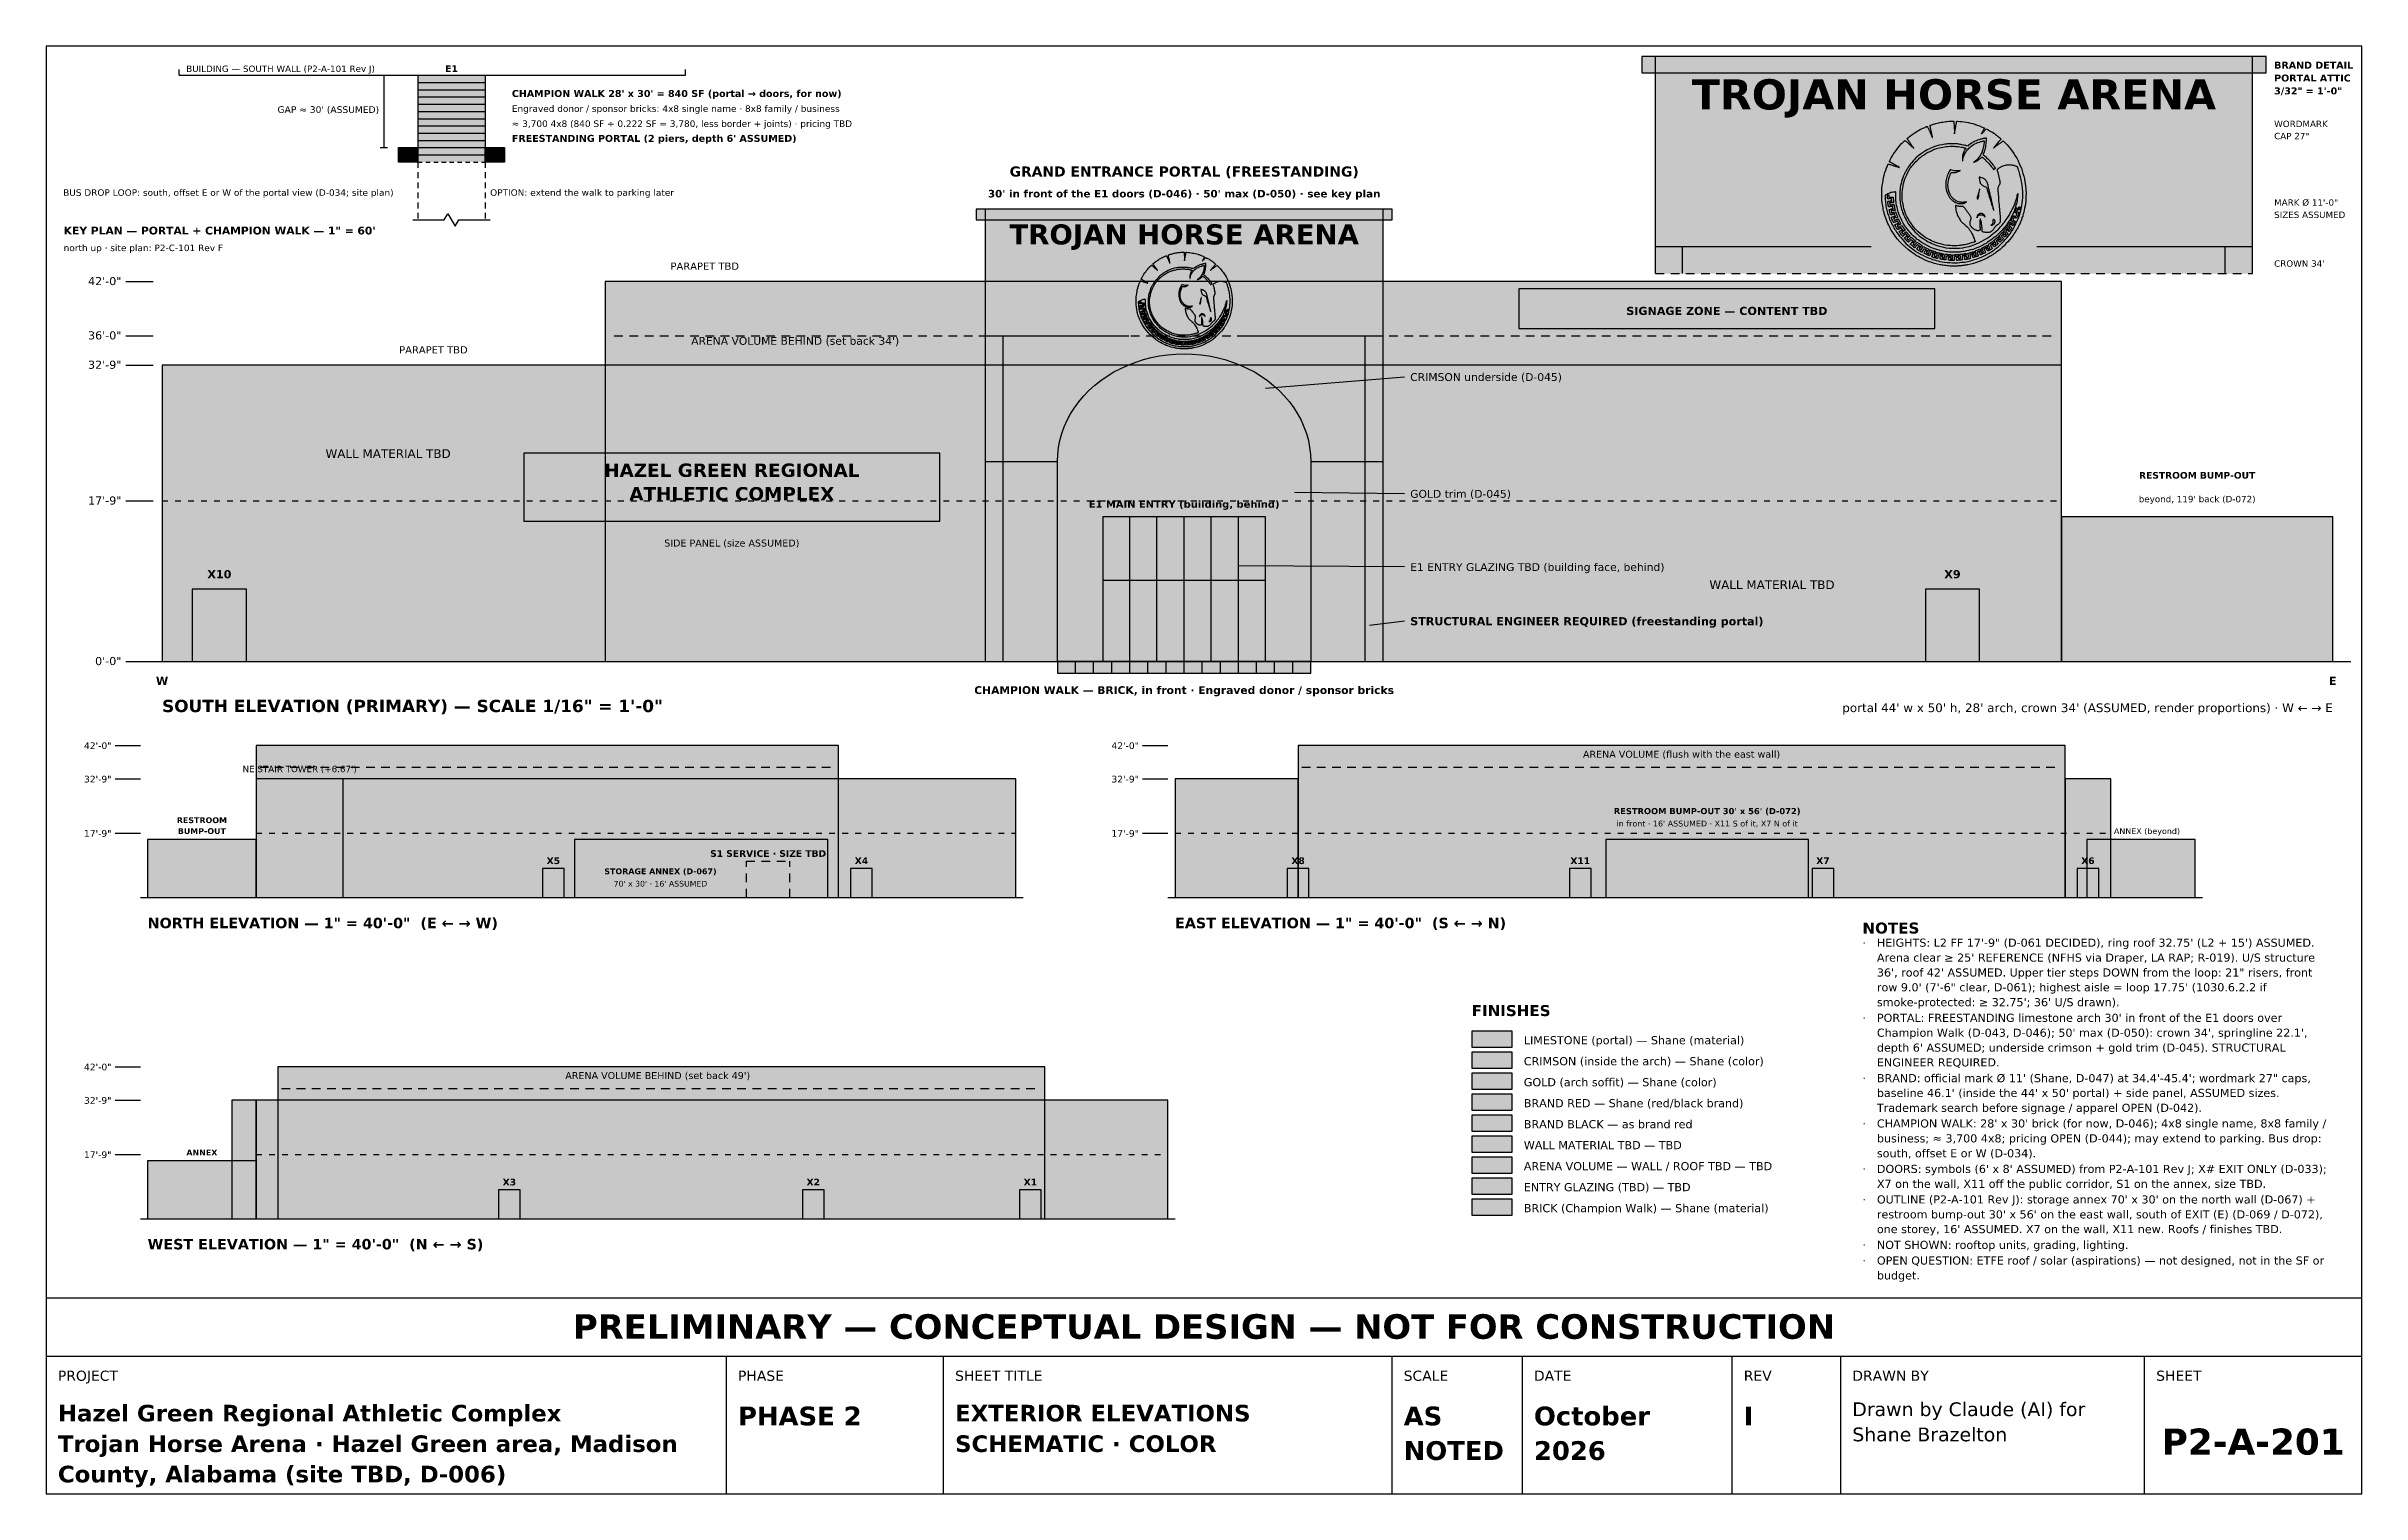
# Model space of a CAD drawing. Header units: inches. Extents: x 0.5 to 16.5, y 0.5 to 10.5.
import ezdxf
from ezdxf.enums import TextEntityAlignment as Align

# ---------------------------------------------------------------- set-up
doc = ezdxf.new("R2010")
doc.units = ezdxf.units.IN
doc.header["$MEASUREMENT"] = 0
for name, color, linetype in [('A-ANNO-TEXT', 7, 'Continuous'), ('A-ELEV-DATM', 7, 'Continuous'), ('A-ELEV-DOOR', 7, 'Continuous'), ('A-ELEV-FILL', 7, 'Continuous'), ('A-ELEV-HIDN', 7, 'Continuous'), ('A-ELEV-IDEN', 7, 'Continuous'), ('A-ELEV-OTLN', 7, 'Continuous'), ('A-ELEV-SIGN', 7, 'Continuous'), ('G-ANNO-TTLB', 7, 'Continuous')]:
    doc.layers.add(name, color=color, linetype=linetype)
doc.styles.add('KS-BOLD', font='DejaVuSans-Bold.ttf')
doc.styles.add('KS-REG', font='DejaVuSans.ttf')

msp = doc.modelspace()

# ---------------------------------------------------------------- texts
at = {"layer": 'A-ANNO-TEXT'}
for s, height, style, p in [('NOTES', 0.076, 'KS-BOLD', (13.05, 4.37)), ('HEIGHTS: L2 FF 17\'-9" (D-061 DECIDED), ring roof 32.75\' (L2 + 15\') ASSUMED.', 0.056, 'KS-REG', (13.15, 4.279)), ('·', 0.056, 'KS-REG', (13.05, 4.279)), ("Arena clear ≥ 25' REFERENCE (NFHS via Draper, LA RAP; R-019). U/S structure", 0.056, 'KS-REG', (13.15, 4.176)), ('36\', roof 42\' ASSUMED. Upper tier steps DOWN from the loop: 21" risers, front', 0.056, 'KS-REG', (13.15, 4.073)), ('row 9.0\' (7\'-6" clear, D-061); highest aisle = loop 17.75\' (1030.6.2.2 if', 0.056, 'KS-REG', (13.15, 3.971)), ('FINISHES', 0.076, 'KS-BOLD', (10.35, 3.8)), ("smoke-protected: ≥ 32.75'; 36' U/S drawn).", 0.056, 'KS-REG', (13.15, 3.868)), ('·', 0.056, 'KS-REG', (13.05, 3.76)), ("Champion Walk (D-043, D-046); 50' max (D-050): crown 34', springline 22.1',", 0.056, 'KS-REG', (13.15, 3.657)), ("PORTAL: FREESTANDING limestone arch 30' in front of the E1 doors over", 0.056, 'KS-REG', (13.15, 3.76)), ('LIMESTONE (portal) — Shane (material)', 0.056, 'KS-REG', (10.71, 3.605)), ("depth 6' ASSUMED; underside crimson + gold trim (D-045). STRUCTURAL", 0.056, 'KS-REG', (13.15, 3.554)), ('CRIMSON (inside the arch) — Shane (color)', 0.056, 'KS-REG', (10.71, 3.46)), ('GOLD (arch soffit) — Shane (color)', 0.056, 'KS-REG', (10.71, 3.315)), ('·', 0.056, 'KS-REG', (13.05, 3.343)), ('ENGINEER REQUIRED.', 0.056, 'KS-REG', (13.15, 3.452)), ('BRAND: official mark Ø 11\' (Shane, D-047) at 34.4\'-45.4\'; wordmark 27" caps,', 0.056, 'KS-REG', (13.15, 3.343)), ('BRAND RED — Shane (red/black brand)', 0.056, 'KS-REG', (10.71, 3.17)), ("baseline 46.1' (inside the 44' x 50' portal) + side panel, ASSUMED sizes.", 0.056, 'KS-REG', (13.15, 3.241)), ('BRAND BLACK — as brand red', 0.056, 'KS-REG', (10.71, 3.025)), ('·', 0.056, 'KS-REG', (13.05, 3.03)), ('Trademark search before signage / apparel OPEN (D-042).', 0.056, 'KS-REG', (13.15, 3.138)), ("CHAMPION WALK: 28' x 30' brick (for now, D-046); 4x8 single name, 8x8 family /", 0.056, 'KS-REG', (13.15, 3.03)), ('WALL MATERIAL TBD — TBD', 0.056, 'KS-REG', (10.71, 2.88)), ('south, offset E or W (D-034).', 0.056, 'KS-REG', (13.15, 2.824)), ('business; ≈ 3,700 4x8; pricing OPEN (D-044); may extend to parking. Bus drop:', 0.056, 'KS-REG', (13.15, 2.927)), ('ARENA VOLUME — WALL / ROOF TBD — TBD', 0.056, 'KS-REG', (10.71, 2.735)), ('·', 0.056, 'KS-REG', (13.05, 2.716)), ("DOORS: symbols (6' x 8' ASSUMED) from P2-A-101 Rev J; X# EXIT ONLY (D-033);", 0.056, 'KS-REG', (13.15, 2.716)), ('ENTRY GLAZING (TBD) — TBD', 0.056, 'KS-REG', (10.71, 2.59)), ('X7 on the wall, X11 off the public corridor, S1 on the annex, size TBD.', 0.056, 'KS-REG', (13.15, 2.613)), ("OUTLINE (P2-A-101 Rev J): storage annex 70' x 30' on the north wall (D-067) +", 0.056, 'KS-REG', (13.15, 2.505)), ('BRICK (Champion Walk) — Shane (material)', 0.056, 'KS-REG', (10.71, 2.445)), ('·', 0.056, 'KS-REG', (13.05, 2.505)), ("restroom bump-out 30' x 56' on the east wall, south of EXIT (E) (D-069 / D-072),", 0.056, 'KS-REG', (13.15, 2.402)), ("one storey, 16' ASSUMED. X7 on the wall, X11 new. Roofs / finishes TBD.", 0.056, 'KS-REG', (13.15, 2.3)), ('NOT SHOWN: rooftop units, grading, lighting.', 0.056, 'KS-REG', (13.15, 2.191)), ('·', 0.056, 'KS-REG', (13.05, 2.191)), ('·', 0.056, 'KS-REG', (13.05, 2.083)), ('OPEN QUESTION: ETFE roof / solar (aspirations) — not designed, not in the SF or', 0.056, 'KS-REG', (13.15, 2.083)), ('budget.', 0.056, 'KS-REG', (13.15, 1.98))]:
    msp.add_text(s, height=height, dxfattribs=dict(at, style=style)).set_placement(p)
at = {"layer": 'A-ELEV-DATM', "style": 'KS-REG'}
for s, height, p in [("GAP ≈ 30' (ASSUMED)", 0.046, (2.8, 10.04)), ('42\'-0"', 0.056, (1.019, 8.85)), ('36\'-0"', 0.056, (1.019, 8.475)), ('32\'-9"', 0.056, (1.019, 8.272)), ('17\'-9"', 0.056, (1.019, 7.334)), ('0\'-0"', 0.056, (1.019, 6.225)), ('42\'-0"', 0.046, (0.95, 5.645)), ('42\'-0"', 0.046, (8.05, 5.645)), ('32\'-9"', 0.046, (0.95, 5.414)), ('32\'-9"', 0.046, (8.05, 5.414)), ('17\'-9"', 0.046, (0.95, 5.039)), ('17\'-9"', 0.046, (8.05, 5.039)), ('42\'-0"', 0.046, (0.95, 3.425)), ('32\'-9"', 0.046, (0.95, 3.194)), ('17\'-9"', 0.046, (0.95, 2.819))]:
    msp.add_text(s, height=height, dxfattribs=at).set_placement(p, align=Align.RIGHT)
at = {"layer": 'A-ELEV-IDEN'}
for s, height, style, p in [('BUILDING — SOUTH WALL (P2-A-101 Rev J)', 0.044, 'KS-REG', (1.467, 10.323)), ('BRAND DETAIL', 0.048, 'KS-BOLD', (15.895, 10.346)), ('PORTAL ATTIC', 0.048, 'KS-BOLD', (15.895, 10.257)), ("CHAMPION WALK 28' x 30' = 840 SF (portal → doors, for now)", 0.048, 'KS-BOLD', (3.717, 10.15)), ('Engraved donor / sponsor bricks: 4x8 single name · 8x8 family / business', 0.045, 'KS-REG', (3.717, 10.047)), ('3/32" = 1\'-0"', 0.048, 'KS-BOLD', (15.895, 10.168)), ('≈ 3,700 4x8 (840 SF ÷ 0.222 SF = 3,780, less border + joints) · pricing TBD', 0.045, 'KS-REG', (3.717, 9.943)), ('WORDMARK', 0.044, 'KS-REG', (15.895, 9.942)), ("FREESTANDING PORTAL (2 piers, depth 6' ASSUMED)", 0.048, 'KS-BOLD', (3.717, 9.84)), ('CAP 27"', 0.044, 'KS-REG', (15.895, 9.858)), ('OPTION: extend the walk to parking later', 0.045, 'KS-REG', (3.567, 9.467)), ('MARK Ø 11\'-0"', 0.044, 'KS-REG', (15.895, 9.399)), ('SIZES ASSUMED', 0.044, 'KS-REG', (15.895, 9.314)), ('north up · site plan: P2-C-101 Rev F', 0.045, 'KS-REG', (0.62, 9.085)), ('KEY PLAN — PORTAL + CHAMPION WALK — 1" = 60\'', 0.054, 'KS-BOLD', (0.62, 9.2)), ("CROWN 34'", 0.044, 'KS-REG', (15.895, 8.977)), ('CRIMSON underside (D-045)', 0.054, 'KS-REG', (9.925, 8.188)), ('GOLD trim (D-045)', 0.054, 'KS-REG', (9.925, 7.381)), ('E1 ENTRY GLAZING TBD (building face, behind)', 0.054, 'KS-REG', (9.925, 6.875)), ('STRUCTURAL ENGINEER REQUIRED (freestanding portal)', 0.056, 'KS-BOLD', (9.925, 6.5)), ('SOUTH ELEVATION (PRIMARY) — SCALE 1/16" = 1\'-0"', 0.085, 'KS-BOLD', (1.3, 5.9)), ('ANNEX (beyond)', 0.04, 'KS-REG', (14.788, 5.058)), ('NORTH ELEVATION — 1" = 40\'-0"  (E ← → W)', 0.072, 'KS-BOLD', (1.2, 4.407)), ('EAST ELEVATION — 1" = 40\'-0"  (S ← → N)', 0.072, 'KS-BOLD', (8.3, 4.407)), ('WEST ELEVATION — 1" = 40\'-0"  (N ← → S)', 0.072, 'KS-BOLD', (1.2, 2.188))]:
    msp.add_text(s, height=height, dxfattribs=dict(at, style=style)).set_placement(p)
for s, height, style, p in [('E1', 0.046, 'KS-BOLD', (3.3, 10.323)), ('GRAND ENTRANCE PORTAL (FREESTANDING)', 0.07, 'KS-BOLD', (8.363, 9.6)), ("30' in front of the E1 doors (D-046) · 50' max (D-050) · see key plan", 0.052, 'KS-BOLD', (8.363, 9.456)), ('PARAPET TBD', 0.05, 'KS-REG', (5.05, 8.956)), ("ARENA VOLUME BEHIND (set back 34')", 0.054, 'KS-REG', (5.675, 8.438)), ('PARAPET TBD', 0.05, 'KS-REG', (3.175, 8.378)), ('WALL MATERIAL TBD', 0.06, 'KS-REG', (2.862, 7.656)), ('RESTROOM BUMP-OUT', 0.046, 'KS-BOLD', (15.363, 7.513)), ('E1 MAIN ENTRY (building, behind)', 0.05, 'KS-BOLD', (8.363, 7.312)), ("beyond, 119' back (D-072)", 0.044, 'KS-REG', (15.363, 7.35)), ('SIDE PANEL (size ASSUMED)', 0.048, 'KS-REG', (5.237, 7.044)), ('X10', 0.056, 'KS-BOLD', (1.696, 6.825)), ('X9', 0.056, 'KS-BOLD', (13.672, 6.825)), ('WALL MATERIAL TBD', 0.06, 'KS-REG', (12.425, 6.75)), ('W', 0.056, 'KS-BOLD', (1.3, 6.088)), ('CHAMPION WALK — BRICK, in front · Engraved donor / sponsor bricks', 0.054, 'KS-BOLD', (8.363, 6.025)), ('E', 0.056, 'KS-BOLD', (16.3, 6.088)), ('ARENA VOLUME (flush with the east wall)', 0.048, 'KS-REG', (11.8, 5.585)), ("NE STAIR TOWER (+6.67')", 0.044, 'KS-REG', (2.251, 5.485)), ('RESTROOM', 0.04, 'KS-BOLD', (1.575, 5.133)), ("RESTROOM BUMP-OUT 30' x 56' (D-072)", 0.042, 'KS-BOLD', (11.977, 5.195)), ("in front · 16' ASSUMED · X11 S of it, X7 N of it", 0.04, 'KS-REG', (11.977, 5.11)), ('BUMP-OUT', 0.04, 'KS-BOLD', (1.575, 5.058)), ('X5', 0.046, 'KS-BOLD', (4.004, 4.85)), ('STORAGE ANNEX (D-067)', 0.04, 'KS-BOLD', (4.744, 4.78)), ('S1 SERVICE · SIZE TBD', 0.046, 'KS-BOLD', (5.488, 4.9)), ('X4', 0.046, 'KS-BOLD', (6.133, 4.85)), ('X8', 0.046, 'KS-BOLD', (9.15, 4.85)), ('X11', 0.046, 'KS-BOLD', (11.1, 4.85)), ('X7', 0.046, 'KS-BOLD', (12.777, 4.85)), ('X6', 0.046, 'KS-BOLD', (14.608, 4.85)), ("70' x 30' · 16' ASSUMED", 0.039, 'KS-REG', (4.744, 4.695)), ("ARENA VOLUME BEHIND (set back 49')", 0.048, 'KS-REG', (4.725, 3.365)), ('ANNEX', 0.04, 'KS-BOLD', (1.575, 2.837)), ('X3', 0.046, 'KS-BOLD', (3.7, 2.63)), ('X2', 0.046, 'KS-BOLD', (5.8, 2.63)), ('X1', 0.046, 'KS-BOLD', (7.3, 2.63))]:
    msp.add_text(s, height=height, dxfattribs=dict(at, style=style)).set_placement(p, align=Align.CENTER)
at = {"layer": 'A-ELEV-IDEN', "style": 'KS-REG'}
for s, height, p in [('BUS DROP LOOP: south, offset E or W of the portal view (D-034; site plan)', 0.045, (2.9, 9.467)), ("portal 44' w x 50' h, 28' arch, crown 34' (ASSUMED, render proportions) · W ← → E", 0.06, (16.3, 5.9))]:
    msp.add_text(s, height=height, dxfattribs=at).set_placement(p, align=Align.RIGHT)
at = {"layer": 'A-ELEV-SIGN', "style": 'KS-BOLD'}
for s, height, p in [('TROJAN HORSE ARENA', 0.20833, (13.682, 10.064)), ('TROJAN HORSE ARENA', 0.13889, (8.363, 9.131)), ('SIGNAGE ZONE — CONTENT TBD', 0.056, (12.113, 8.644)), ('HAZEL GREEN REGIONAL', 0.09259, (5.237, 7.525)), ('ATHLETIC COMPLEX', 0.09259, (5.237, 7.362))]:
    msp.add_text(s, height=height, dxfattribs=at).set_placement(p, align=Align.CENTER)
at = {"layer": 'G-ANNO-TTLB', "style": 'KS-BOLD'}
for s, height, p in [('PRELIMINARY — CONCEPTUAL DESIGN — NOT FOR CONSTRUCTION', 0.17, (8.5, 1.57)), ('P2-A-201', 0.18, (15.75, 0.77))]:
    msp.add_text(s, height=height, dxfattribs=at).set_placement(p, align=Align.CENTER)
at = {"layer": 'G-ANNO-TTLB'}
for s, height, style, p in [('PROJECT', 0.07, 'KS-REG', (0.58, 1.28)), ('PHASE', 0.07, 'KS-REG', (5.28, 1.28)), ('SHEET TITLE', 0.07, 'KS-REG', (6.78, 1.28)), ('SCALE', 0.07, 'KS-REG', (9.88, 1.28)), ('DATE', 0.07, 'KS-REG', (10.78, 1.28)), ('REV', 0.07, 'KS-REG', (12.23, 1.28)), ('DRAWN BY', 0.07, 'KS-REG', (12.98, 1.28)), ('SHEET', 0.07, 'KS-REG', (15.08, 1.28)), ('Drawn by Claude (AI) for', 0.095, 'KS-REG', (12.98, 1.036)), ('Hazel Green Regional Athletic Complex', 0.115, 'KS-BOLD', (0.58, 0.999)), ('PHASE 2', 0.13, 'KS-BOLD', (5.28, 0.972)), ('EXTERIOR ELEVATIONS', 0.115, 'KS-BOLD', (6.78, 0.999)), ('AS', 0.13, 'KS-BOLD', (9.88, 0.972)), ('October', 0.13, 'KS-BOLD', (10.78, 0.972)), ('I', 0.13, 'KS-BOLD', (12.23, 0.972)), ('Shane Brazelton', 0.095, 'KS-REG', (12.98, 0.862)), ('Trojan Horse Arena · Hazel Green area, Madison', 0.115, 'KS-BOLD', (0.58, 0.788)), ('SCHEMATIC · COLOR', 0.115, 'KS-BOLD', (6.78, 0.788)), ('NOTED', 0.13, 'KS-BOLD', (9.88, 0.733)), ('2026', 0.13, 'KS-BOLD', (10.78, 0.733)), ('County, Alabama (site TBD, D-006)', 0.115, 'KS-BOLD', (0.58, 0.578))]:
    msp.add_text(s, height=height, dxfattribs=dict(at, style=style)).set_placement(p)

# ---------------------------------------------------------------- blocks, each defined once
blk = doc.blocks.new('THA_MARK')
at = {"layer": 'A-ELEV-SIGN', "true_color": 0x1a1a1a}
h = blk.add_hatch(color=7, dxfattribs=at)
h.paths.add_polyline_path([(-0.028, -0.486), (-0.036, -0.485), (-0.045, -0.484), (-0.053, -0.483), (-0.063, -0.482), (-0.071, -0.481), (-0.079, -0.479), (-0.087, -0.478), (-0.093, -0.477), (-0.112, -0.473), (-0.131, -0.468), (-0.148, -0.463), (-0.165, -0.457), (-0.182, -0.451), (-0.198, -0.444), (-0.213, -0.436), (-0.229, -0.428), (-0.238, -0.423), (-0.245, -0.419), (-0.252, -0.415), (-0.258, -0.411), (-0.264, -0.407), (-0.27, -0.403), (-0.277, -0.398), (-0.285, -0.393), (-0.305, -0.377), (-0.325, -0.36), (-0.344, -0.342), (-0.362, -0.323), (-0.38, -0.303), (-0.395, -0.282), (-0.409, -0.261), (-0.422, -0.24), (-0.43, -0.226), (-0.436, -0.213), (-0.442, -0.201), (-0.447, -0.189), (-0.452, -0.177), (-0.457, -0.166), (-0.461, -0.153), (-0.465, -0.14), (-0.468, -0.129), (-0.471, -0.117), (-0.473, -0.106), (-0.475, -0.095), (-0.477, -0.084), (-0.479, -0.073), (-0.48, -0.061), (-0.482, -0.048), (-0.482, -0.04), (-0.483, -0.03), (-0.483, -0.018), (-0.483, -0.006), (-0.483, 0.007), (-0.483, 0.018), (-0.482, 0.028), (-0.482, 0.035), (-0.48, 0.054), (-0.477, 0.072), (-0.474, 0.09), (-0.471, 0.107), (-0.467, 0.123), (-0.462, 0.14), (-0.457, 0.156), (-0.451, 0.171), (-0.448, 0.178), (-0.446, 0.184), (-0.444, 0.188), (-0.443, 0.192), (-0.442, 0.194), (-0.441, 0.196), (-0.441, 0.197), (-0.441, 0.197), (-0.44, 0.197), (-0.439, 0.197), (-0.437, 0.197), (-0.434, 0.196), (-0.431, 0.195), (-0.426, 0.194), (-0.42, 0.192), (-0.414, 0.19), (-0.411, 0.189), (-0.408, 0.188), (-0.405, 0.187), (-0.402, 0.186), (-0.399, 0.185), (-0.396, 0.185), (-0.394, 0.184), (-0.391, 0.183), (-0.389, 0.182), (-0.386, 0.182), (-0.384, 0.181), (-0.381, 0.18), (-0.379, 0.179), (-0.376, 0.179), (-0.374, 0.178), (-0.372, 0.177), (-0.371, 0.177), (-0.369, 0.176), (-0.368, 0.176), (-0.367, 0.175), (-0.365, 0.175), (-0.365, 0.175), (-0.364, 0.175), (-0.364, 0.175), (-0.364, 0.175), (-0.365, 0.175), (-0.366, 0.176), (-0.367, 0.177), (-0.368, 0.178), (-0.37, 0.179), (-0.372, 0.18), (-0.374, 0.181), (-0.377, 0.182), (-0.38, 0.184), (-0.383, 0.186), (-0.386, 0.187), (-0.389, 0.189), (-0.393, 0.191), (-0.396, 0.193), (-0.399, 0.195), (-0.402, 0.196), (-0.405, 0.198), (-0.408, 0.2), (-0.412, 0.202), (-0.415, 0.203), (-0.418, 0.205), (-0.42, 0.206), (-0.423, 0.208), (-0.425, 0.209), (-0.426, 0.21), (-0.428, 0.211), (-0.43, 0.212), (-0.431, 0.212), (-0.432, 0.213), (-0.432, 0.214), (-0.433, 0.214), (-0.432, 0.215), (-0.432, 0.216), (-0.43, 0.219), (-0.429, 0.222), (-0.427, 0.226), (-0.425, 0.23), (-0.422, 0.234), (-0.42, 0.239), (-0.412, 0.252), (-0.404, 0.265), (-0.396, 0.277), (-0.387, 0.289), (-0.378, 0.301), (-0.369, 0.312), (-0.36, 0.324), (-0.35, 0.334), (-0.347, 0.337), (-0.343, 0.341), (-0.34, 0.344), (-0.336, 0.348), (-0.333, 0.351), (-0.33, 0.353), (-0.328, 0.354), (-0.327, 0.355), (-0.327, 0.355), (-0.326, 0.354), (-0.324, 0.353), (-0.322, 0.351), (-0.319, 0.349), (-0.316, 0.346), (-0.313, 0.344), (-0.31, 0.341), (-0.309, 0.339), (-0.307, 0.338), (-0.305, 0.336), (-0.303, 0.335), (-0.302, 0.333), (-0.3, 0.332), (-0.299, 0.33), (-0.297, 0.329), (-0.296, 0.328), (-0.294, 0.326), (-0.292, 0.325), (-0.29, 0.323), (-0.288, 0.32), (-0.285, 0.318), (-0.283, 0.316), (-0.281, 0.314), (-0.278, 0.312), (-0.276, 0.31), (-0.274, 0.308), (-0.273, 0.307), (-0.271, 0.305), (-0.27, 0.304), (-0.269, 0.304), (-0.269, 0.303), (-0.269, 0.304), (-0.269, 0.304), (-0.27, 0.305), (-0.27, 0.306), (-0.271, 0.307), (-0.272, 0.308), (-0.273, 0.31), (-0.274, 0.311), (-0.275, 0.313), (-0.277, 0.315), (-0.279, 0.318), (-0.281, 0.321), (-0.284, 0.325), (-0.286, 0.329), (-0.289, 0.332), (-0.291, 0.336), (-0.294, 0.34), (-0.296, 0.343), (-0.299, 0.347), (-0.301, 0.35), (-0.303, 0.353), (-0.305, 0.356), (-0.307, 0.358), (-0.308, 0.36), (-0.309, 0.362), (-0.31, 0.363), (-0.311, 0.364), (-0.312, 0.365), (-0.313, 0.366), (-0.313, 0.367), (-0.314, 0.368), (-0.314, 0.368), (-0.312, 0.37), (-0.309, 0.373), (-0.303, 0.377), (-0.297, 0.382), (-0.289, 0.388), (-0.281, 0.394), (-0.273, 0.4), (-0.266, 0.405), (-0.256, 0.411), (-0.247, 0.417), (-0.237, 0.422), (-0.227, 0.428), (-0.218, 0.433), (-0.208, 0.437), (-0.199, 0.441), (-0.191, 0.445), (-0.189, 0.446), (-0.187, 0.447), (-0.185, 0.447), (-0.183, 0.448), (-0.181, 0.449), (-0.18, 0.449), (-0.179, 0.45), (-0.179, 0.45), (-0.179, 0.449), (-0.178, 0.449), (-0.177, 0.447), (-0.176, 0.445), (-0.174, 0.442), (-0.172, 0.438), (-0.17, 0.433), (-0.168, 0.428), (-0.167, 0.426), (-0.165, 0.423), (-0.164, 0.419), (-0.162, 0.415), (-0.159, 0.409), (-0.156, 0.403), (-0.153, 0.395), (-0.149, 0.385), (-0.148, 0.383), (-0.147, 0.381), (-0.146, 0.379), (-0.146, 0.378), (-0.145, 0.377), (-0.145, 0.376), (-0.144, 0.375), (-0.144, 0.375), (-0.144, 0.376), (-0.144, 0.379), (-0.145, 0.382), (-0.146, 0.386), (-0.146, 0.391), (-0.147, 0.396), (-0.148, 0.401), (-0.149, 0.407), (-0.151, 0.413), (-0.152, 0.421), (-0.154, 0.429), (-0.156, 0.436), (-0.157, 0.443), (-0.158, 0.449), (-0.159, 0.454), (-0.159, 0.456), (-0.159, 0.456), (-0.159, 0.457), (-0.159, 0.457), (-0.159, 0.457), (-0.158, 0.458), (-0.157, 0.458), (-0.156, 0.459), (-0.155, 0.459), (-0.15, 0.461), (-0.144, 0.463), (-0.136, 0.465), (-0.128, 0.467), (-0.12, 0.47), (-0.111, 0.472), (-0.102, 0.474), (-0.094, 0.476), (-0.084, 0.478), (-0.074, 0.479), (-0.064, 0.481), (-0.054, 0.482), (-0.044, 0.483), (-0.033, 0.484), (-0.022, 0.485), (-0.01, 0.485), (-0.001, 0.485), (-0.001, 0.482), (0, 0.478), (0, 0.47), (0.001, 0.459), (0.002, 0.448), (0.002, 0.436), (0.003, 0.424), (0.003, 0.415), (0.003, 0.408), (0.003, 0.406), (0.003, 0.404), (0.003, 0.403), (0.004, 0.402), (0.004, 0.401), (0.004, 0.401), (0.004, 0.4), (0.004, 0.401), (0.004, 0.401), (0.004, 0.403), (0.004, 0.404), (0.005, 0.407), (0.005, 0.409), (0.006, 0.412), (0.006, 0.415), (0.007, 0.418), (0.008, 0.422), (0.008, 0.426), (0.009, 0.431), (0.01, 0.436), (0.011, 0.442), (0.012, 0.447), (0.013, 0.452), (0.014, 0.458), (0.015, 0.462), (0.016, 0.467), (0.017, 0.471), (0.017, 0.475), (0.018, 0.478), (0.018, 0.481), (0.019, 0.482), (0.019, 0.483), (0.019, 0.484), (0.019, 0.484), (0.02, 0.484), (0.02, 0.484), (0.021, 0.484), (0.022, 0.484), (0.023, 0.484), (0.025, 0.484), (0.039, 0.483), (0.054, 0.482), (0.069, 0.48), (0.083, 0.477), (0.098, 0.475), (0.112, 0.471), (0.126, 0.468), (0.14, 0.464), (0.141, 0.463), (0.143, 0.463), (0.145, 0.462), (0.146, 0.462), (0.148, 0.462), (0.149, 0.461), (0.15, 0.461), (0.15, 0.461), (0.156, 0.459), (0.164, 0.456), (0.172, 0.453), (0.181, 0.449), (0.19, 0.445), (0.197, 0.442), (0.202, 0.44), (0.203, 0.439), (0.203, 0.438), (0.202, 0.436), (0.201, 0.433), (0.2, 0.43), (0.198, 0.426), (0.196, 0.422), (0.194, 0.417), (0.192, 0.413), (0.19, 0.411), (0.189, 0.408), (0.188, 0.406), (0.187, 0.404), (0.186, 0.403), (0.186, 0.401), (0.186, 0.401), (0.185, 0.4), (0.186, 0.4), (0.186, 0.401), (0.187, 0.401), (0.187, 0.402), (0.188, 0.402), (0.189, 0.403), (0.19, 0.404), (0.191, 0.405), (0.192, 0.406), (0.194, 0.408), (0.195, 0.41), (0.197, 0.412), (0.2, 0.414), (0.202, 0.417), (0.204, 0.419), (0.206, 0.422), (0.217, 0.433), (0.229, 0.426), (0.236, 0.422), (0.244, 0.418), (0.251, 0.414), (0.258, 0.41), (0.264, 0.405), (0.271, 0.401), (0.278, 0.396), (0.285, 0.391), (0.29, 0.387), (0.295, 0.383), (0.3, 0.379), (0.305, 0.375), (0.309, 0.371), (0.313, 0.368), (0.315, 0.366), (0.316, 0.365), (0.316, 0.365), (0.315, 0.364), (0.314, 0.362), (0.313, 0.36), (0.311, 0.358), (0.308, 0.355), (0.306, 0.352), (0.303, 0.349), (0.297, 0.343), (0.291, 0.336), (0.285, 0.329), (0.279, 0.322), (0.274, 0.316), (0.27, 0.311), (0.267, 0.307), (0.266, 0.306), (0.267, 0.306), (0.267, 0.306), (0.268, 0.307), (0.269, 0.308), (0.271, 0.309), (0.272, 0.31), (0.274, 0.312), (0.276, 0.313), (0.281, 0.317), (0.286, 0.321), (0.292, 0.325), (0.297, 0.329), (0.302, 0.333), (0.308, 0.336), (0.313, 0.34), (0.319, 0.344), (0.331, 0.352), (0.344, 0.339), (0.357, 0.326), (0.369, 0.313), (0.38, 0.299), (0.391, 0.284), (0.401, 0.269), (0.411, 0.253), (0.421, 0.236), (0.431, 0.218), (0.438, 0.202), (0.445, 0.186), (0.452, 0.17), (0.458, 0.152), (0.463, 0.134), (0.468, 0.116), (0.473, 0.098), (0.476, 0.079), (0.48, 0.053), (0.483, 0.028), (0.484, 0.003), (0.483, -0.022), (0.482, -0.048), (0.479, -0.073), (0.474, -0.099), (0.469, -0.125), (0.467, -0.131), (0.465, -0.137), (0.463, -0.144), (0.461, -0.151), (0.458, -0.159), (0.456, -0.166), (0.454, -0.172), (0.452, -0.178), (0.449, -0.184), (0.446, -0.191), (0.443, -0.199), (0.439, -0.206), (0.436, -0.214), (0.432, -0.221), (0.428, -0.229), (0.424, -0.236), (0.422, -0.24), (0.418, -0.246), (0.415, -0.252), (0.411, -0.258), (0.407, -0.264), (0.403, -0.27), (0.4, -0.274), (0.398, -0.278), (0.386, -0.294), (0.375, -0.308), (0.362, -0.323), (0.349, -0.336), (0.336, -0.35), (0.323, -0.362), (0.309, -0.374), (0.294, -0.386), (0.288, -0.391), (0.281, -0.396), (0.274, -0.401), (0.267, -0.405), (0.261, -0.41), (0.255, -0.414), (0.249, -0.417), (0.244, -0.42), (0.226, -0.43), (0.207, -0.44), (0.188, -0.448), (0.17, -0.456), (0.151, -0.462), (0.132, -0.468), (0.113, -0.473), (0.094, -0.477), (0.087, -0.478), (0.081, -0.48), (0.076, -0.48), (0.072, -0.481), (0.067, -0.482), (0.062, -0.482), (0.057, -0.483), (0.051, -0.484), (0.045, -0.484), (0.041, -0.485), (0.036, -0.485), (0.031, -0.485), (0.026, -0.486), (0.02, -0.486), (0.013, -0.486), (0.004, -0.486), (-0.002, -0.486), (-0.007, -0.486), (-0.012, -0.486), (-0.017, -0.486), (-0.021, -0.486), (-0.025, -0.486), (-0.027, -0.486), (-0.028, -0.486)])
h.paths.add_polyline_path([(0.039, -0.463), (0.051, -0.461), (0.062, -0.46), (0.072, -0.459), (0.082, -0.457), (0.092, -0.455), (0.102, -0.453), (0.113, -0.45), (0.125, -0.447), (0.137, -0.443), (0.149, -0.44), (0.161, -0.436), (0.172, -0.431), (0.184, -0.426), (0.195, -0.421), (0.207, -0.415), (0.219, -0.409), (0.228, -0.405), (0.236, -0.4), (0.244, -0.395), (0.252, -0.39), (0.26, -0.385), (0.268, -0.379), (0.277, -0.371), (0.288, -0.363), (0.298, -0.355), (0.308, -0.346), (0.317, -0.338), (0.326, -0.329), (0.335, -0.319), (0.344, -0.309), (0.354, -0.298), (0.364, -0.286), (0.376, -0.271), (0.387, -0.255), (0.397, -0.238), (0.407, -0.22), (0.416, -0.202), (0.425, -0.184), (0.432, -0.165), (0.439, -0.146), (0.444, -0.13), (0.449, -0.113), (0.452, -0.097), (0.455, -0.08), (0.458, -0.063), (0.46, -0.046), (0.461, -0.029), (0.461, -0.011), (0.461, 0.003), (0.461, 0.016), (0.46, 0.029), (0.459, 0.041), (0.458, 0.054), (0.456, 0.067), (0.454, 0.081), (0.451, 0.095), (0.449, 0.102), (0.447, 0.111), (0.445, 0.119), (0.442, 0.129), (0.44, 0.138), (0.437, 0.148), (0.434, 0.157), (0.431, 0.165), (0.426, 0.178), (0.422, 0.18), (0.418, 0.182), (0.414, 0.183), (0.408, 0.185), (0.403, 0.187), (0.397, 0.188), (0.391, 0.189), (0.385, 0.19), (0.38, 0.191), (0.373, 0.192), (0.365, 0.191), (0.358, 0.191), (0.35, 0.19), (0.343, 0.188), (0.335, 0.186), (0.328, 0.184), (0.322, 0.181), (0.319, 0.18), (0.315, 0.177), (0.31, 0.175), (0.306, 0.172), (0.301, 0.169), (0.297, 0.166), (0.293, 0.163), (0.289, 0.16), (0.289, 0.16), (0.289, 0.159), (0.29, 0.157), (0.29, 0.155), (0.291, 0.153), (0.292, 0.15), (0.293, 0.146), (0.294, 0.143), (0.297, 0.131), (0.3, 0.12), (0.302, 0.11), (0.304, 0.1), (0.306, 0.092), (0.307, 0.084), (0.308, 0.078), (0.309, 0.074), (0.308, 0.071), (0.308, 0.068), (0.308, 0.066), (0.307, 0.063), (0.306, 0.06), (0.304, 0.057), (0.302, 0.053), (0.3, 0.048), (0.295, 0.039), (0.295, 0.026), (0.295, 0.021), (0.295, 0.016), (0.296, 0.01), (0.296, 0.003), (0.297, -0.006), (0.298, -0.017), (0.299, -0.031), (0.3, -0.049), (0.301, -0.063), (0.303, -0.076), (0.304, -0.089), (0.305, -0.102), (0.306, -0.115), (0.307, -0.127), (0.308, -0.139), (0.309, -0.15), (0.31, -0.161), (0.311, -0.17), (0.311, -0.177), (0.311, -0.182), (0.31, -0.187), (0.309, -0.191), (0.307, -0.195), (0.305, -0.198), (0.303, -0.2), (0.302, -0.201), (0.301, -0.203), (0.299, -0.205), (0.297, -0.207), (0.293, -0.21), (0.289, -0.213), (0.284, -0.217), (0.282, -0.22), (0.279, -0.222), (0.277, -0.224), (0.275, -0.226), (0.273, -0.228), (0.272, -0.23), (0.269, -0.233), (0.267, -0.236), (0.264, -0.242), (0.26, -0.246), (0.256, -0.25), (0.253, -0.253), (0.249, -0.255), (0.245, -0.258), (0.24, -0.259), (0.235, -0.261), (0.233, -0.261), (0.232, -0.262), (0.23, -0.262), (0.229, -0.262), (0.227, -0.262), (0.225, -0.262), (0.223, -0.262), (0.22, -0.262), (0.215, -0.262), (0.209, -0.261), (0.204, -0.26), (0.2, -0.259), (0.196, -0.258), (0.193, -0.257), (0.191, -0.255), (0.19, -0.254), (0.19, -0.253), (0.19, -0.252), (0.19, -0.25), (0.19, -0.248), (0.189, -0.245), (0.189, -0.243), (0.189, -0.239), (0.189, -0.236), (0.189, -0.23), (0.188, -0.224), (0.188, -0.22), (0.187, -0.215), (0.187, -0.211), (0.186, -0.207), (0.186, -0.203), (0.185, -0.199), (0.184, -0.195), (0.183, -0.191), (0.182, -0.186), (0.18, -0.182), (0.179, -0.177), (0.178, -0.173), (0.177, -0.17), (0.176, -0.169), (0.176, -0.169), (0.175, -0.169), (0.175, -0.171), (0.175, -0.173), (0.175, -0.176), (0.174, -0.18), (0.174, -0.185), (0.174, -0.191), (0.173, -0.198), (0.173, -0.204), (0.173, -0.209), (0.173, -0.214), (0.173, -0.218), (0.173, -0.221), (0.174, -0.224), (0.174, -0.227), (0.175, -0.231), (0.176, -0.234), (0.176, -0.237), (0.176, -0.239), (0.176, -0.241), (0.176, -0.242), (0.176, -0.243), (0.175, -0.244), (0.175, -0.245), (0.174, -0.246), (0.172, -0.246), (0.171, -0.247), (0.169, -0.248), (0.168, -0.248), (0.166, -0.249), (0.165, -0.249), (0.163, -0.249), (0.161, -0.249), (0.159, -0.249), (0.156, -0.248), (0.154, -0.248), (0.151, -0.247), (0.149, -0.246), (0.146, -0.245), (0.143, -0.244), (0.141, -0.243), (0.138, -0.241), (0.134, -0.239), (0.131, -0.237), (0.129, -0.235), (0.126, -0.233), (0.124, -0.232), (0.123, -0.23), (0.121, -0.228), (0.119, -0.226), (0.118, -0.224), (0.116, -0.221), (0.114, -0.219), (0.113, -0.216), (0.112, -0.214), (0.111, -0.212), (0.11, -0.211), (0.11, -0.209), (0.11, -0.208), (0.11, -0.206), (0.11, -0.204), (0.109, -0.201), (0.109, -0.197), (0.11, -0.185), (0.113, -0.177), (0.113, -0.175), (0.114, -0.173), (0.114, -0.171), (0.115, -0.17), (0.115, -0.168), (0.115, -0.167), (0.116, -0.166), (0.116, -0.165), (0.115, -0.164), (0.115, -0.162), (0.114, -0.159), (0.113, -0.156), (0.111, -0.153), (0.11, -0.15), (0.108, -0.147), (0.106, -0.144), (0.104, -0.141), (0.101, -0.136), (0.097, -0.131), (0.092, -0.124), (0.087, -0.117), (0.081, -0.109), (0.075, -0.101), (0.068, -0.093), (0.063, -0.086), (0.05, -0.086), (0.044, -0.086), (0.038, -0.086), (0.033, -0.085), (0.029, -0.085), (0.024, -0.084), (0.02, -0.083), (0.016, -0.082), (0.012, -0.08), (0.012, -0.08), (0.012, -0.08), (0.011, -0.081), (0.011, -0.082), (0.011, -0.083), (0.011, -0.085), (0.011, -0.087), (0.011, -0.09), (0.012, -0.1), (0.014, -0.111), (0.016, -0.121), (0.019, -0.131), (0.023, -0.141), (0.027, -0.151), (0.032, -0.161), (0.037, -0.17), (0.041, -0.176), (0.045, -0.182), (0.049, -0.187), (0.053, -0.191), (0.056, -0.195), (0.06, -0.199), (0.065, -0.202), (0.069, -0.206), (0.073, -0.209), (0.077, -0.213), (0.081, -0.216), (0.086, -0.22), (0.09, -0.224), (0.093, -0.228), (0.097, -0.232), (0.099, -0.235), (0.105, -0.243), (0.111, -0.251), (0.116, -0.26), (0.121, -0.269), (0.126, -0.279), (0.13, -0.29), (0.135, -0.301), (0.139, -0.313), (0.14, -0.315), (0.141, -0.317), (0.141, -0.318), (0.142, -0.32), (0.142, -0.321), (0.142, -0.322), (0.142, -0.322), (0.142, -0.323), (0.141, -0.323), (0.138, -0.325), (0.133, -0.327), (0.126, -0.329), (0.119, -0.331), (0.112, -0.333), (0.105, -0.336), (0.098, -0.337), (0.09, -0.339), (0.082, -0.341), (0.074, -0.343), (0.065, -0.344), (0.057, -0.346), (0.049, -0.347), (0.042, -0.348), (0.035, -0.349), (0.02, -0.35), (0.005, -0.35), (-0.011, -0.35), (-0.026, -0.349), (-0.042, -0.348), (-0.058, -0.345), (-0.074, -0.342), (-0.09, -0.338), (-0.102, -0.335), (-0.115, -0.331), (-0.127, -0.327), (-0.139, -0.322), (-0.15, -0.316), (-0.162, -0.31), (-0.174, -0.304), (-0.187, -0.296), (-0.205, -0.284), (-0.224, -0.27), (-0.241, -0.255), (-0.257, -0.239), (-0.272, -0.222), (-0.285, -0.204), (-0.298, -0.185), (-0.309, -0.165), (-0.315, -0.153), (-0.321, -0.14), (-0.326, -0.127), (-0.331, -0.113), (-0.335, -0.1), (-0.338, -0.086), (-0.341, -0.072), (-0.344, -0.058), (-0.346, -0.044), (-0.347, -0.03), (-0.347, -0.017), (-0.347, -0.004), (-0.347, 0.009), (-0.345, 0.023), (-0.343, 0.037), (-0.34, 0.052), (-0.337, 0.068), (-0.333, 0.083), (-0.328, 0.098), (-0.322, 0.112), (-0.316, 0.126), (-0.309, 0.14), (-0.301, 0.154), (-0.292, 0.169), (-0.287, 0.176), (-0.281, 0.183), (-0.276, 0.191), (-0.269, 0.198), (-0.262, 0.206), (-0.255, 0.214), (-0.247, 0.222), (-0.238, 0.231), (-0.232, 0.236), (-0.226, 0.241), (-0.219, 0.246), (-0.212, 0.252), (-0.204, 0.257), (-0.197, 0.262), (-0.189, 0.267), (-0.181, 0.272), (-0.174, 0.276), (-0.166, 0.28), (-0.159, 0.284), (-0.151, 0.287), (-0.144, 0.291), (-0.136, 0.294), (-0.129, 0.297), (-0.12, 0.299), (-0.108, 0.303), (-0.097, 0.306), (-0.085, 0.309), (-0.074, 0.311), (-0.063, 0.313), (-0.051, 0.315), (-0.038, 0.316), (-0.024, 0.317), (-0.015, 0.317), (-0.007, 0.317), (0.002, 0.317), (0.011, 0.316), (0.02, 0.315), (0.029, 0.314), (0.039, 0.313), (0.05, 0.311), (0.055, 0.31), (0.059, 0.309), (0.064, 0.308), (0.069, 0.307), (0.073, 0.306), (0.076, 0.305), (0.079, 0.304), (0.08, 0.304), (0.08, 0.304), (0.08, 0.303), (0.079, 0.303), (0.079, 0.302), (0.078, 0.301), (0.077, 0.3), (0.077, 0.299), (0.076, 0.298), (0.073, 0.294), (0.07, 0.289), (0.068, 0.285), (0.066, 0.28), (0.064, 0.274), (0.062, 0.269), (0.06, 0.263), (0.059, 0.256), (0.058, 0.253), (0.058, 0.248), (0.057, 0.243), (0.057, 0.237), (0.057, 0.232), (0.057, 0.227), (0.058, 0.223), (0.058, 0.221), (0.058, 0.22), (0.059, 0.22), (0.059, 0.22), (0.059, 0.22), (0.059, 0.22), (0.059, 0.221), (0.059, 0.222), (0.059, 0.223), (0.059, 0.225), (0.06, 0.228), (0.06, 0.231), (0.061, 0.234), (0.062, 0.237), (0.062, 0.241), (0.064, 0.245), (0.065, 0.248), (0.068, 0.255), (0.071, 0.263), (0.075, 0.27), (0.079, 0.278), (0.084, 0.285), (0.09, 0.292), (0.095, 0.298), (0.101, 0.304), (0.108, 0.311), (0.116, 0.317), (0.124, 0.323), (0.132, 0.328), (0.141, 0.333), (0.151, 0.337), (0.161, 0.341), (0.172, 0.345), (0.176, 0.346), (0.181, 0.348), (0.186, 0.349), (0.19, 0.35), (0.195, 0.351), (0.199, 0.352), (0.201, 0.353), (0.202, 0.353), (0.203, 0.352), (0.202, 0.349), (0.202, 0.346), (0.202, 0.342), (0.202, 0.337), (0.201, 0.332), (0.201, 0.328), (0.2, 0.324), (0.199, 0.319), (0.198, 0.314), (0.197, 0.307), (0.195, 0.301), (0.193, 0.295), (0.192, 0.289), (0.19, 0.284), (0.189, 0.28), (0.183, 0.268), (0.178, 0.257), (0.172, 0.247), (0.165, 0.238), (0.159, 0.23), (0.152, 0.224), (0.145, 0.218), (0.138, 0.213), (0.137, 0.213), (0.136, 0.212), (0.135, 0.212), (0.134, 0.211), (0.133, 0.211), (0.133, 0.211), (0.132, 0.21), (0.132, 0.21), (0.133, 0.21), (0.134, 0.211), (0.137, 0.212), (0.14, 0.213), (0.143, 0.214), (0.146, 0.215), (0.149, 0.216), (0.152, 0.218), (0.153, 0.218), (0.155, 0.219), (0.156, 0.22), (0.158, 0.221), (0.159, 0.221), (0.16, 0.222), (0.162, 0.223), (0.163, 0.224), (0.165, 0.225), (0.168, 0.227), (0.17, 0.23), (0.174, 0.232), (0.177, 0.234), (0.179, 0.237), (0.182, 0.239), (0.184, 0.241), (0.188, 0.245), (0.196, 0.238), (0.198, 0.237), (0.2, 0.235), (0.203, 0.232), (0.206, 0.23), (0.209, 0.227), (0.212, 0.224), (0.215, 0.22), (0.218, 0.217), (0.224, 0.212), (0.228, 0.207), (0.232, 0.203), (0.236, 0.198), (0.241, 0.193), (0.245, 0.188), (0.25, 0.181), (0.256, 0.174), (0.258, 0.171), (0.26, 0.169), (0.261, 0.167), (0.263, 0.165), (0.264, 0.164), (0.265, 0.163), (0.266, 0.162), (0.266, 0.161), (0.266, 0.161), (0.267, 0.161), (0.267, 0.161), (0.268, 0.162), (0.269, 0.162), (0.27, 0.163), (0.271, 0.164), (0.273, 0.165), (0.274, 0.166), (0.275, 0.167), (0.276, 0.168), (0.277, 0.168), (0.278, 0.169), (0.278, 0.17), (0.279, 0.17), (0.279, 0.17), (0.278, 0.171), (0.277, 0.173), (0.275, 0.176), (0.273, 0.179), (0.27, 0.182), (0.268, 0.186), (0.265, 0.189), (0.263, 0.192), (0.257, 0.2), (0.25, 0.208), (0.243, 0.216), (0.235, 0.225), (0.226, 0.233), (0.218, 0.241), (0.209, 0.249), (0.2, 0.256), (0.199, 0.257), (0.198, 0.258), (0.197, 0.259), (0.197, 0.26), (0.198, 0.262), (0.198, 0.264), (0.199, 0.267), (0.201, 0.271), (0.203, 0.276), (0.204, 0.28), (0.206, 0.285), (0.208, 0.29), (0.209, 0.294), (0.21, 0.299), (0.211, 0.303), (0.212, 0.306), (0.213, 0.312), (0.214, 0.318), (0.215, 0.325), (0.216, 0.332), (0.217, 0.34), (0.217, 0.347), (0.218, 0.354), (0.218, 0.361), (0.219, 0.372), (0.217, 0.371), (0.216, 0.371), (0.215, 0.371), (0.214, 0.371), (0.212, 0.371), (0.211, 0.37), (0.209, 0.37), (0.207, 0.37), (0.205, 0.369), (0.201, 0.369), (0.197, 0.368), (0.193, 0.367), (0.189, 0.366), (0.184, 0.365), (0.18, 0.364), (0.177, 0.363), (0.173, 0.362), (0.166, 0.36), (0.159, 0.357), (0.151, 0.354), (0.143, 0.351), (0.136, 0.347), (0.129, 0.344), (0.123, 0.341), (0.118, 0.337), (0.117, 0.336), (0.115, 0.335), (0.113, 0.334), (0.112, 0.333), (0.11, 0.332), (0.109, 0.331), (0.108, 0.331), (0.107, 0.33), (0.106, 0.329), (0.105, 0.329), (0.104, 0.328), (0.102, 0.327), (0.101, 0.326), (0.1, 0.325), (0.099, 0.324), (0.098, 0.323), (0.093, 0.318), (0.086, 0.32), (0.082, 0.321), (0.076, 0.322), (0.069, 0.324), (0.062, 0.325), (0.054, 0.327), (0.047, 0.328), (0.041, 0.329), (0.036, 0.33), (0.03, 0.331), (0.024, 0.332), (0.019, 0.332), (0.013, 0.333), (0.007, 0.333), (0.001, 0.333), (-0.005, 0.333), (-0.013, 0.333), (-0.022, 0.333), (-0.03, 0.333), (-0.038, 0.333), (-0.045, 0.332), (-0.052, 0.331), (-0.06, 0.33), (-0.069, 0.329), (-0.078, 0.327), (-0.099, 0.323), (-0.12, 0.317), (-0.14, 0.31), (-0.16, 0.302), (-0.179, 0.292), (-0.198, 0.281), (-0.216, 0.269), (-0.233, 0.256), (-0.244, 0.247), (-0.254, 0.238), (-0.263, 0.228), (-0.273, 0.218), (-0.281, 0.208), (-0.29, 0.198), (-0.298, 0.187), (-0.306, 0.176), (-0.309, 0.17), (-0.313, 0.165), (-0.316, 0.16), (-0.319, 0.155), (-0.322, 0.149), (-0.325, 0.144), (-0.328, 0.138), (-0.331, 0.131), (-0.337, 0.119), (-0.342, 0.106), (-0.346, 0.094), (-0.35, 0.081), (-0.354, 0.068), (-0.357, 0.054), (-0.359, 0.04), (-0.361, 0.025), (-0.362, 0.019), (-0.362, 0.011), (-0.363, 0.001), (-0.363, -0.009), (-0.363, -0.019), (-0.363, -0.028), (-0.362, -0.037), (-0.362, -0.043), (-0.361, -0.054), (-0.359, -0.064), (-0.357, -0.074), (-0.355, -0.085), (-0.353, -0.095), (-0.35, -0.105), (-0.347, -0.115), (-0.344, -0.126), (-0.341, -0.132), (-0.339, -0.139), (-0.336, -0.146), (-0.332, -0.153), (-0.329, -0.161), (-0.325, -0.168), (-0.321, -0.175), (-0.318, -0.181), (-0.308, -0.198), (-0.297, -0.214), (-0.286, -0.228), (-0.274, -0.243), (-0.261, -0.256), (-0.247, -0.27), (-0.232, -0.283), (-0.216, -0.295), (-0.206, -0.302), (-0.195, -0.309), (-0.184, -0.316), (-0.172, -0.323), (-0.159, -0.329), (-0.147, -0.335), (-0.134, -0.34), (-0.122, -0.345), (-0.099, -0.352), (-0.076, -0.358), (-0.054, -0.363), (-0.031, -0.366), (-0.008, -0.367), (0.015, -0.367), (0.037, -0.366), (0.06, -0.363), (0.075, -0.36), (0.088, -0.357), (0.102, -0.354), (0.115, -0.35), (0.128, -0.346), (0.141, -0.341), (0.154, -0.336), (0.168, -0.33), (0.188, -0.32), (0.208, -0.308), (0.227, -0.296), (0.246, -0.283), (0.264, -0.269), (0.282, -0.254), (0.298, -0.238), (0.314, -0.222), (0.321, -0.214), (0.327, -0.206), (0.333, -0.199), (0.339, -0.192), (0.344, -0.186), (0.349, -0.179), (0.353, -0.172), (0.358, -0.165), (0.365, -0.154), (0.372, -0.143), (0.378, -0.132), (0.384, -0.12), (0.39, -0.108), (0.397, -0.095), (0.403, -0.08), (0.41, -0.065), (0.411, -0.061), (0.413, -0.056), (0.415, -0.05), (0.417, -0.043), (0.419, -0.035), (0.421, -0.028), (0.423, -0.022), (0.424, -0.017), (0.425, -0.012), (0.426, -0.008), (0.427, -0.005), (0.428, -0.003), (0.428, -0.002), (0.428, -0.001), (0.428, -0.001), (0.429, -0.001), (0.429, -0.003), (0.428, -0.006), (0.428, -0.011), (0.427, -0.017), (0.427, -0.023), (0.426, -0.029), (0.425, -0.034), (0.425, -0.038), (0.423, -0.048), (0.421, -0.058), (0.419, -0.068), (0.416, -0.079), (0.413, -0.089), (0.41, -0.099), (0.407, -0.109), (0.403, -0.119), (0.401, -0.125), (0.398, -0.131), (0.394, -0.138), (0.391, -0.146), (0.387, -0.153), (0.384, -0.16), (0.381, -0.166), (0.378, -0.171), (0.376, -0.175), (0.372, -0.18), (0.369, -0.186), (0.365, -0.192), (0.36, -0.199), (0.356, -0.205), (0.352, -0.211), (0.348, -0.216), (0.341, -0.225), (0.333, -0.235), (0.323, -0.246), (0.313, -0.256), (0.302, -0.267), (0.292, -0.277), (0.281, -0.287), (0.27, -0.295), (0.259, -0.304), (0.248, -0.313), (0.237, -0.32), (0.226, -0.327), (0.216, -0.334), (0.205, -0.34), (0.193, -0.346), (0.18, -0.352), (0.166, -0.359), (0.153, -0.365), (0.139, -0.37), (0.126, -0.374), (0.112, -0.378), (0.098, -0.382), (0.084, -0.385), (0.069, -0.388), (0.06, -0.389), (0.052, -0.39), (0.044, -0.391), (0.037, -0.392), (0.029, -0.392), (0.021, -0.393), (0.012, -0.393), (0.003, -0.393), (-0.008, -0.393), (-0.018, -0.393), (-0.027, -0.392), (-0.035, -0.392), (-0.043, -0.391), (-0.051, -0.39), (-0.06, -0.388), (-0.07, -0.387), (-0.093, -0.381), (-0.115, -0.375), (-0.137, -0.368), (-0.158, -0.359), (-0.179, -0.349), (-0.199, -0.338), (-0.22, -0.325), (-0.24, -0.311), (-0.248, -0.305), (-0.256, -0.298), (-0.264, -0.291), (-0.273, -0.283), (-0.281, -0.274), (-0.289, -0.266), (-0.296, -0.258), (-0.303, -0.25), (-0.316, -0.234), (-0.328, -0.216), (-0.339, -0.198), (-0.349, -0.18), (-0.358, -0.161), (-0.366, -0.142), (-0.373, -0.122), (-0.378, -0.104), (-0.381, -0.091), (-0.384, -0.08), (-0.386, -0.068), (-0.387, -0.057), (-0.389, -0.046), (-0.389, -0.034), (-0.39, -0.022), (-0.39, -0.01), (-0.39, 0.011), (-0.392, 0.011), (-0.392, 0.01), (-0.393, 0.01), (-0.394, 0.01), (-0.396, 0.01), (-0.397, 0.01), (-0.398, 0.01), (-0.4, 0.01), (-0.402, 0.01), (-0.408, 0.009), (-0.415, 0.007), (-0.423, 0.006), (-0.43, 0.003), (-0.437, 0), (-0.444, -0.003), (-0.45, -0.006), (-0.456, -0.009), (-0.461, -0.013), (-0.461, -0.026), (-0.46, -0.035), (-0.46, -0.043), (-0.459, -0.052), (-0.458, -0.061), (-0.457, -0.07), (-0.456, -0.079), (-0.455, -0.087), (-0.453, -0.095), (-0.452, -0.103), (-0.449, -0.112), (-0.447, -0.122), (-0.444, -0.132), (-0.441, -0.142), (-0.437, -0.152), (-0.434, -0.162), (-0.431, -0.171), (-0.427, -0.18), (-0.423, -0.189), (-0.418, -0.199), (-0.413, -0.209), (-0.408, -0.219), (-0.403, -0.228), (-0.397, -0.238), (-0.392, -0.246), (-0.384, -0.259), (-0.374, -0.272), (-0.364, -0.285), (-0.354, -0.298), (-0.343, -0.311), (-0.332, -0.323), (-0.321, -0.334), (-0.311, -0.343), (-0.297, -0.356), (-0.283, -0.367), (-0.269, -0.378), (-0.254, -0.388), (-0.239, -0.397), (-0.224, -0.406), (-0.209, -0.414), (-0.192, -0.422), (-0.182, -0.427), (-0.17, -0.432), (-0.157, -0.436), (-0.144, -0.441), (-0.131, -0.445), (-0.118, -0.449), (-0.106, -0.452), (-0.095, -0.455), (-0.079, -0.457), (-0.062, -0.46), (-0.045, -0.462), (-0.027, -0.463), (-0.01, -0.464), (0.007, -0.464), (0.024, -0.464), (0.039, -0.463)])
h.paths.add_polyline_path([(-0.026, -0.448), (-0.028, -0.448), (-0.03, -0.447), (-0.032, -0.447), (-0.033, -0.447), (-0.034, -0.447), (-0.035, -0.447), (-0.036, -0.447), (-0.036, -0.447), (-0.036, -0.447), (-0.036, -0.446), (-0.036, -0.445), (-0.036, -0.444), (-0.036, -0.442), (-0.036, -0.441), (-0.036, -0.439), (-0.036, -0.437), (-0.036, -0.427), (-0.029, -0.427), (-0.023, -0.427), (-0.023, -0.432), (-0.024, -0.438), (-0.021, -0.438), (-0.021, -0.438), (-0.02, -0.438), (-0.019, -0.438), (-0.018, -0.438), (-0.017, -0.438), (-0.016, -0.438), (-0.015, -0.438), (-0.014, -0.438), (-0.009, -0.439), (-0.009, -0.424), (-0.008, -0.41), (0.005, -0.41), (0.007, -0.41), (0.01, -0.41), (0.013, -0.409), (0.016, -0.409), (0.018, -0.409), (0.021, -0.409), (0.023, -0.409), (0.025, -0.409), (0.028, -0.409), (0.03, -0.409), (0.031, -0.409), (0.032, -0.409), (0.033, -0.41), (0.033, -0.412), (0.033, -0.413), (0.033, -0.416), (0.033, -0.42), (0.028, -0.42), (0.027, -0.421), (0.025, -0.421), (0.023, -0.421), (0.021, -0.421), (0.019, -0.421), (0.017, -0.421), (0.014, -0.421), (0.012, -0.421), (0.002, -0.422), (0.002, -0.435), (0.002, -0.449), (-0.007, -0.448), (-0.009, -0.448), (-0.011, -0.448), (-0.013, -0.448), (-0.016, -0.448), (-0.018, -0.448), (-0.021, -0.448), (-0.023, -0.448), (-0.026, -0.448)])
h.paths.add_polyline_path([(0.019, -0.448), (0.019, -0.448), (0.019, -0.447), (0.019, -0.446), (0.019, -0.445), (0.018, -0.443), (0.018, -0.441), (0.018, -0.44), (0.018, -0.437), (0.018, -0.434), (0.018, -0.431), (0.018, -0.429), (0.018, -0.428), (0.019, -0.427), (0.021, -0.427), (0.022, -0.427), (0.025, -0.426), (0.03, -0.426), (0.03, -0.428), (0.03, -0.429), (0.03, -0.429), (0.03, -0.43), (0.03, -0.431), (0.03, -0.431), (0.03, -0.432), (0.03, -0.433), (0.031, -0.434), (0.031, -0.437), (0.037, -0.437), (0.038, -0.436), (0.039, -0.436), (0.04, -0.436), (0.041, -0.436), (0.042, -0.436), (0.042, -0.436), (0.043, -0.436), (0.043, -0.436), (0.044, -0.436), (0.044, -0.435), (0.044, -0.434), (0.045, -0.433), (0.044, -0.43), (0.044, -0.427), (0.044, -0.421), (0.043, -0.414), (0.043, -0.407), (0.046, -0.407), (0.048, -0.407), (0.051, -0.407), (0.055, -0.406), (0.058, -0.406), (0.063, -0.405), (0.067, -0.405), (0.07, -0.404), (0.074, -0.404), (0.075, -0.403), (0.076, -0.403), (0.078, -0.403), (0.079, -0.403), (0.08, -0.402), (0.08, -0.402), (0.081, -0.402), (0.081, -0.402), (0.082, -0.403), (0.082, -0.404), (0.083, -0.405), (0.083, -0.407), (0.083, -0.409), (0.083, -0.411), (0.083, -0.412), (0.083, -0.413), (0.082, -0.413), (0.08, -0.414), (0.077, -0.414), (0.074, -0.415), (0.07, -0.416), (0.066, -0.416), (0.063, -0.417), (0.06, -0.417), (0.059, -0.417), (0.058, -0.417), (0.057, -0.417), (0.057, -0.418), (0.056, -0.418), (0.056, -0.418), (0.055, -0.418), (0.055, -0.418), (0.055, -0.419), (0.055, -0.421), (0.055, -0.423), (0.055, -0.426), (0.056, -0.43), (0.056, -0.433), (0.056, -0.437), (0.057, -0.44), (0.057, -0.445), (0.053, -0.445), (0.047, -0.446), (0.041, -0.446), (0.035, -0.447), (0.03, -0.447), (0.025, -0.448), (0.022, -0.448), (0.02, -0.448), (0.019, -0.448)])
h.paths.add_polyline_path([(-0.063, -0.444), (-0.072, -0.443), (-0.079, -0.441), (-0.084, -0.44), (-0.088, -0.44), (-0.091, -0.439), (-0.092, -0.438), (-0.093, -0.438), (-0.093, -0.437), (-0.093, -0.437), (-0.093, -0.436), (-0.093, -0.435), (-0.093, -0.434), (-0.092, -0.432), (-0.092, -0.43), (-0.092, -0.429), (-0.091, -0.427), (-0.091, -0.425), (-0.091, -0.423), (-0.09, -0.422), (-0.09, -0.42), (-0.09, -0.419), (-0.09, -0.418), (-0.09, -0.418), (-0.09, -0.417), (-0.089, -0.417), (-0.088, -0.417), (-0.086, -0.418), (-0.084, -0.418), (-0.081, -0.418), (-0.079, -0.418), (-0.078, -0.418), (-0.077, -0.419), (-0.077, -0.419), (-0.077, -0.419), (-0.077, -0.42), (-0.077, -0.421), (-0.077, -0.421), (-0.077, -0.422), (-0.077, -0.423), (-0.078, -0.425), (-0.078, -0.426), (-0.078, -0.427), (-0.078, -0.428), (-0.078, -0.429), (-0.078, -0.429), (-0.078, -0.43), (-0.078, -0.43), (-0.078, -0.43), (-0.077, -0.431), (-0.075, -0.431), (-0.073, -0.432), (-0.071, -0.432), (-0.069, -0.433), (-0.067, -0.433), (-0.065, -0.433), (-0.065, -0.433), (-0.064, -0.432), (-0.064, -0.431), (-0.063, -0.429), (-0.063, -0.426), (-0.062, -0.423), (-0.061, -0.42), (-0.061, -0.417), (-0.06, -0.414), (-0.06, -0.413), (-0.06, -0.411), (-0.059, -0.41), (-0.059, -0.409), (-0.059, -0.408), (-0.059, -0.408), (-0.059, -0.407), (-0.058, -0.407), (-0.058, -0.407), (-0.058, -0.407), (-0.057, -0.407), (-0.056, -0.407), (-0.055, -0.407), (-0.053, -0.407), (-0.052, -0.407), (-0.05, -0.407), (-0.049, -0.407), (-0.047, -0.407), (-0.045, -0.408), (-0.042, -0.408), (-0.04, -0.408), (-0.038, -0.408), (-0.036, -0.408), (-0.034, -0.408), (-0.032, -0.408), (-0.03, -0.408), (-0.028, -0.409), (-0.026, -0.409), (-0.025, -0.409), (-0.023, -0.409), (-0.022, -0.409), (-0.022, -0.409), (-0.021, -0.409), (-0.02, -0.409), (-0.02, -0.41), (-0.02, -0.41), (-0.019, -0.41), (-0.019, -0.411), (-0.019, -0.412), (-0.019, -0.414), (-0.019, -0.416), (-0.019, -0.418), (-0.02, -0.419), (-0.02, -0.42), (-0.021, -0.421), (-0.023, -0.421), (-0.025, -0.421), (-0.028, -0.421), (-0.03, -0.421), (-0.031, -0.42), (-0.033, -0.42), (-0.035, -0.42), (-0.037, -0.42), (-0.039, -0.42), (-0.041, -0.42), (-0.043, -0.419), (-0.044, -0.419), (-0.045, -0.419), (-0.047, -0.419), (-0.048, -0.419), (-0.049, -0.419), (-0.049, -0.419), (-0.05, -0.419), (-0.05, -0.419), (-0.05, -0.42), (-0.051, -0.422), (-0.051, -0.424), (-0.052, -0.427), (-0.053, -0.43), (-0.053, -0.434), (-0.053, -0.436), (-0.054, -0.439), (-0.054, -0.44), (-0.054, -0.441), (-0.054, -0.442), (-0.054, -0.443), (-0.054, -0.443), (-0.054, -0.444), (-0.055, -0.444), (-0.055, -0.445), (-0.055, -0.445), (-0.055, -0.445), (-0.056, -0.445), (-0.057, -0.445), (-0.058, -0.445), (-0.059, -0.445), (-0.061, -0.444), (-0.063, -0.444)])
h.paths.add_polyline_path([(0.073, -0.44), (0.073, -0.436), (0.072, -0.432), (0.071, -0.429), (0.071, -0.427), (0.071, -0.424), (0.071, -0.423), (0.071, -0.422), (0.071, -0.421), (0.071, -0.421), (0.072, -0.421), (0.074, -0.421), (0.075, -0.42), (0.077, -0.42), (0.079, -0.42), (0.081, -0.419), (0.082, -0.419), (0.082, -0.419), (0.082, -0.42), (0.082, -0.42), (0.083, -0.421), (0.083, -0.422), (0.083, -0.422), (0.083, -0.423), (0.083, -0.424), (0.084, -0.426), (0.084, -0.427), (0.084, -0.427), (0.084, -0.428), (0.084, -0.429), (0.084, -0.43), (0.085, -0.43), (0.085, -0.43), (0.085, -0.43), (0.087, -0.43), (0.089, -0.429), (0.092, -0.429), (0.094, -0.428), (0.096, -0.427), (0.098, -0.427), (0.098, -0.426), (0.098, -0.426), (0.098, -0.425), (0.098, -0.424), (0.098, -0.422), (0.097, -0.42), (0.097, -0.418), (0.097, -0.416), (0.096, -0.413), (0.096, -0.411), (0.095, -0.408), (0.095, -0.406), (0.095, -0.404), (0.094, -0.403), (0.094, -0.401), (0.094, -0.401), (0.094, -0.4), (0.096, -0.4), (0.1, -0.399), (0.106, -0.397), (0.112, -0.395), (0.119, -0.393), (0.125, -0.391), (0.129, -0.39), (0.131, -0.39), (0.132, -0.39), (0.132, -0.391), (0.133, -0.392), (0.133, -0.394), (0.134, -0.396), (0.134, -0.397), (0.134, -0.399), (0.135, -0.4), (0.134, -0.4), (0.134, -0.401), (0.132, -0.401), (0.13, -0.402), (0.128, -0.403), (0.125, -0.404), (0.121, -0.405), (0.116, -0.406), (0.114, -0.407), (0.112, -0.407), (0.111, -0.408), (0.109, -0.408), (0.108, -0.408), (0.107, -0.409), (0.107, -0.409), (0.106, -0.409), (0.106, -0.409), (0.107, -0.41), (0.107, -0.41), (0.107, -0.412), (0.107, -0.413), (0.107, -0.414), (0.108, -0.416), (0.108, -0.418), (0.108, -0.419), (0.109, -0.421), (0.109, -0.423), (0.109, -0.425), (0.11, -0.427), (0.11, -0.428), (0.11, -0.43), (0.11, -0.431), (0.111, -0.436), (0.107, -0.437), (0.103, -0.437), (0.1, -0.438), (0.096, -0.439), (0.091, -0.44), (0.087, -0.44), (0.084, -0.441), (0.081, -0.441), (0.079, -0.442), (0.074, -0.442), (0.073, -0.44)])
h.paths.add_polyline_path([(-0.117, -0.434), (-0.121, -0.433), (-0.124, -0.432), (-0.128, -0.431), (-0.132, -0.43), (-0.136, -0.429), (-0.139, -0.428), (-0.142, -0.427), (-0.144, -0.426), (-0.147, -0.425), (-0.144, -0.414), (-0.144, -0.411), (-0.143, -0.409), (-0.142, -0.407), (-0.142, -0.406), (-0.141, -0.405), (-0.141, -0.404), (-0.141, -0.404), (-0.14, -0.404), (-0.14, -0.404), (-0.138, -0.404), (-0.137, -0.404), (-0.135, -0.405), (-0.134, -0.405), (-0.132, -0.406), (-0.131, -0.406), (-0.13, -0.407), (-0.13, -0.407), (-0.13, -0.407), (-0.13, -0.408), (-0.131, -0.408), (-0.131, -0.409), (-0.131, -0.41), (-0.131, -0.411), (-0.131, -0.412), (-0.132, -0.413), (-0.132, -0.414), (-0.132, -0.415), (-0.132, -0.416), (-0.132, -0.417), (-0.132, -0.417), (-0.132, -0.418), (-0.132, -0.418), (-0.131, -0.418), (-0.129, -0.419), (-0.127, -0.42), (-0.125, -0.42), (-0.122, -0.421), (-0.12, -0.422), (-0.118, -0.422), (-0.117, -0.422), (-0.117, -0.421), (-0.117, -0.42), (-0.116, -0.418), (-0.115, -0.415), (-0.114, -0.412), (-0.113, -0.409), (-0.112, -0.406), (-0.112, -0.403), (-0.111, -0.402), (-0.111, -0.401), (-0.111, -0.399), (-0.11, -0.398), (-0.11, -0.397), (-0.11, -0.396), (-0.11, -0.396), (-0.11, -0.396), (-0.109, -0.396), (-0.109, -0.396), (-0.107, -0.396), (-0.106, -0.396), (-0.104, -0.397), (-0.102, -0.397), (-0.1, -0.397), (-0.098, -0.398), (-0.096, -0.399), (-0.093, -0.399), (-0.09, -0.4), (-0.088, -0.4), (-0.085, -0.401), (-0.083, -0.401), (-0.081, -0.402), (-0.079, -0.402), (-0.07, -0.404), (-0.071, -0.409), (-0.072, -0.414), (-0.075, -0.414), (-0.077, -0.414), (-0.081, -0.413), (-0.085, -0.412), (-0.089, -0.412), (-0.093, -0.411), (-0.097, -0.41), (-0.1, -0.409), (-0.101, -0.409), (-0.102, -0.409), (-0.102, -0.41), (-0.103, -0.411), (-0.104, -0.413), (-0.105, -0.416), (-0.106, -0.42), (-0.107, -0.425), (-0.108, -0.43), (-0.109, -0.431), (-0.109, -0.432), (-0.109, -0.433), (-0.109, -0.434), (-0.11, -0.435), (-0.11, -0.435), (-0.11, -0.436), (-0.11, -0.436), (-0.111, -0.436), (-0.111, -0.436), (-0.112, -0.436), (-0.113, -0.435), (-0.114, -0.435), (-0.115, -0.435), (-0.116, -0.435), (-0.117, -0.434)])
h.paths.add_polyline_path([(0.127, -0.428), (0.127, -0.427), (0.126, -0.425), (0.125, -0.422), (0.124, -0.419), (0.124, -0.415), (0.123, -0.413), (0.122, -0.411), (0.122, -0.41), (0.123, -0.41), (0.124, -0.409), (0.125, -0.409), (0.127, -0.408), (0.129, -0.408), (0.13, -0.408), (0.131, -0.407), (0.132, -0.407), (0.132, -0.407), (0.133, -0.408), (0.133, -0.408), (0.133, -0.409), (0.133, -0.409), (0.134, -0.41), (0.134, -0.411), (0.134, -0.412), (0.135, -0.414), (0.135, -0.415), (0.135, -0.416), (0.136, -0.416), (0.137, -0.416), (0.139, -0.416), (0.141, -0.415), (0.145, -0.414), (0.146, -0.414), (0.147, -0.414), (0.148, -0.413), (0.148, -0.413), (0.149, -0.413), (0.149, -0.412), (0.15, -0.412), (0.15, -0.412), (0.15, -0.411), (0.149, -0.41), (0.149, -0.408), (0.149, -0.406), (0.148, -0.405), (0.147, -0.403), (0.147, -0.401), (0.146, -0.4), (0.146, -0.4), (0.146, -0.399), (0.146, -0.398), (0.145, -0.397), (0.145, -0.396), (0.145, -0.395), (0.144, -0.393), (0.144, -0.392), (0.143, -0.39), (0.143, -0.389), (0.143, -0.388), (0.143, -0.387), (0.143, -0.386), (0.143, -0.386), (0.143, -0.385), (0.143, -0.385), (0.146, -0.384), (0.15, -0.382), (0.156, -0.38), (0.162, -0.378), (0.168, -0.375), (0.174, -0.373), (0.177, -0.372), (0.179, -0.372), (0.179, -0.372), (0.179, -0.372), (0.179, -0.373), (0.18, -0.373), (0.18, -0.374), (0.18, -0.375), (0.181, -0.376), (0.181, -0.377), (0.182, -0.382), (0.177, -0.385), (0.176, -0.385), (0.174, -0.386), (0.173, -0.386), (0.171, -0.387), (0.169, -0.388), (0.167, -0.388), (0.166, -0.389), (0.164, -0.389), (0.162, -0.39), (0.161, -0.391), (0.159, -0.391), (0.158, -0.392), (0.157, -0.392), (0.156, -0.392), (0.156, -0.392), (0.155, -0.393), (0.155, -0.393), (0.155, -0.394), (0.155, -0.396), (0.156, -0.397), (0.156, -0.399), (0.157, -0.4), (0.157, -0.401), (0.157, -0.401), (0.158, -0.402), (0.158, -0.402), (0.158, -0.403), (0.159, -0.403), (0.159, -0.405), (0.159, -0.406), (0.16, -0.407), (0.16, -0.409), (0.161, -0.41), (0.161, -0.412), (0.161, -0.413), (0.162, -0.414), (0.162, -0.415), (0.162, -0.416), (0.162, -0.417), (0.163, -0.417), (0.163, -0.418), (0.162, -0.418), (0.162, -0.419), (0.161, -0.419), (0.16, -0.419), (0.158, -0.42), (0.157, -0.421), (0.154, -0.422), (0.151, -0.423), (0.147, -0.424), (0.143, -0.425), (0.139, -0.426), (0.135, -0.427), (0.132, -0.428), (0.129, -0.429), (0.128, -0.429), (0.128, -0.429), (0.128, -0.429), (0.128, -0.429), (0.127, -0.429), (0.127, -0.429), (0.127, -0.429), (0.127, -0.428), (0.127, -0.428)])
h.paths.add_polyline_path([(-0.168, -0.416), (-0.169, -0.415), (-0.171, -0.414), (-0.173, -0.413), (-0.175, -0.412), (-0.177, -0.411), (-0.18, -0.41), (-0.183, -0.409), (-0.185, -0.407), (-0.199, -0.401), (-0.198, -0.397), (-0.197, -0.396), (-0.197, -0.395), (-0.197, -0.394), (-0.196, -0.393), (-0.196, -0.392), (-0.195, -0.39), (-0.194, -0.389), (-0.194, -0.388), (-0.194, -0.387), (-0.193, -0.386), (-0.193, -0.385), (-0.192, -0.384), (-0.192, -0.383), (-0.191, -0.382), (-0.191, -0.382), (-0.191, -0.382), (-0.191, -0.381), (-0.19, -0.382), (-0.189, -0.382), (-0.187, -0.382), (-0.186, -0.383), (-0.184, -0.384), (-0.182, -0.385), (-0.18, -0.386), (-0.18, -0.386), (-0.18, -0.386), (-0.18, -0.387), (-0.18, -0.387), (-0.18, -0.388), (-0.181, -0.389), (-0.181, -0.39), (-0.181, -0.391), (-0.182, -0.392), (-0.182, -0.393), (-0.182, -0.394), (-0.183, -0.395), (-0.183, -0.396), (-0.183, -0.397), (-0.183, -0.397), (-0.183, -0.397), (-0.183, -0.398), (-0.182, -0.398), (-0.181, -0.399), (-0.18, -0.399), (-0.179, -0.4), (-0.177, -0.4), (-0.176, -0.401), (-0.175, -0.401), (-0.174, -0.401), (-0.174, -0.401), (-0.173, -0.401), (-0.172, -0.401), (-0.172, -0.402), (-0.171, -0.402), (-0.171, -0.402), (-0.171, -0.402), (-0.17, -0.402), (-0.17, -0.402), (-0.169, -0.401), (-0.168, -0.4), (-0.168, -0.398), (-0.166, -0.396), (-0.165, -0.392), (-0.163, -0.387), (-0.162, -0.385), (-0.162, -0.383), (-0.161, -0.382), (-0.161, -0.38), (-0.16, -0.379), (-0.16, -0.378), (-0.16, -0.378), (-0.16, -0.378), (-0.159, -0.378), (-0.159, -0.378), (-0.158, -0.378), (-0.158, -0.378), (-0.157, -0.379), (-0.156, -0.379), (-0.155, -0.379), (-0.154, -0.38), (-0.152, -0.38), (-0.15, -0.381), (-0.148, -0.382), (-0.146, -0.383), (-0.143, -0.384), (-0.14, -0.385), (-0.137, -0.386), (-0.134, -0.387), (-0.131, -0.388), (-0.129, -0.389), (-0.126, -0.389), (-0.124, -0.39), (-0.123, -0.391), (-0.121, -0.391), (-0.12, -0.392), (-0.12, -0.392), (-0.12, -0.392), (-0.12, -0.393), (-0.12, -0.395), (-0.121, -0.397), (-0.121, -0.399), (-0.122, -0.401), (-0.122, -0.402), (-0.123, -0.403), (-0.123, -0.403), (-0.125, -0.403), (-0.127, -0.402), (-0.13, -0.401), (-0.133, -0.4), (-0.137, -0.399), (-0.14, -0.398), (-0.144, -0.397), (-0.146, -0.396), (-0.147, -0.395), (-0.149, -0.395), (-0.15, -0.394), (-0.151, -0.394), (-0.152, -0.393), (-0.153, -0.393), (-0.153, -0.393), (-0.153, -0.393), (-0.154, -0.394), (-0.154, -0.395), (-0.155, -0.397), (-0.156, -0.398), (-0.156, -0.4), (-0.157, -0.403), (-0.158, -0.405), (-0.159, -0.407), (-0.16, -0.41), (-0.161, -0.412), (-0.162, -0.413), (-0.163, -0.415), (-0.163, -0.416), (-0.164, -0.417), (-0.164, -0.417), (-0.164, -0.417), (-0.165, -0.417), (-0.165, -0.417), (-0.166, -0.417), (-0.166, -0.416), (-0.167, -0.416), (-0.168, -0.416), (-0.168, -0.416)])
h.paths.add_polyline_path([(0.175, -0.403), (0.173, -0.399), (0.172, -0.396), (0.172, -0.394), (0.172, -0.393), (0.172, -0.392), (0.173, -0.391), (0.174, -0.391), (0.176, -0.39), (0.177, -0.39), (0.177, -0.389), (0.178, -0.389), (0.179, -0.389), (0.18, -0.389), (0.18, -0.388), (0.181, -0.388), (0.181, -0.388), (0.181, -0.388), (0.181, -0.388), (0.182, -0.389), (0.182, -0.389), (0.182, -0.39), (0.183, -0.391), (0.183, -0.392), (0.183, -0.393), (0.183, -0.394), (0.184, -0.394), (0.184, -0.395), (0.184, -0.396), (0.184, -0.397), (0.185, -0.397), (0.185, -0.397), (0.185, -0.397), (0.185, -0.397), (0.187, -0.397), (0.189, -0.396), (0.191, -0.395), (0.193, -0.394), (0.195, -0.393), (0.197, -0.393), (0.197, -0.392), (0.198, -0.392), (0.197, -0.391), (0.197, -0.389), (0.196, -0.387), (0.195, -0.385), (0.194, -0.382), (0.193, -0.379), (0.191, -0.376), (0.191, -0.374), (0.19, -0.372), (0.189, -0.371), (0.189, -0.37), (0.188, -0.368), (0.188, -0.368), (0.188, -0.367), (0.187, -0.367), (0.188, -0.366), (0.188, -0.366), (0.189, -0.365), (0.19, -0.365), (0.191, -0.364), (0.193, -0.363), (0.194, -0.362), (0.196, -0.362), (0.198, -0.361), (0.2, -0.36), (0.202, -0.358), (0.204, -0.357), (0.207, -0.356), (0.209, -0.355), (0.211, -0.354), (0.213, -0.353), (0.214, -0.352), (0.216, -0.351), (0.217, -0.35), (0.219, -0.35), (0.22, -0.349), (0.22, -0.349), (0.221, -0.349), (0.221, -0.348), (0.221, -0.349), (0.221, -0.349), (0.222, -0.349), (0.222, -0.35), (0.223, -0.35), (0.223, -0.351), (0.224, -0.352), (0.224, -0.353), (0.225, -0.355), (0.226, -0.356), (0.226, -0.357), (0.226, -0.358), (0.224, -0.359), (0.222, -0.361), (0.218, -0.363), (0.213, -0.365), (0.21, -0.366), (0.208, -0.368), (0.206, -0.369), (0.205, -0.369), (0.203, -0.37), (0.202, -0.371), (0.201, -0.371), (0.201, -0.372), (0.201, -0.372), (0.202, -0.372), (0.202, -0.373), (0.202, -0.374), (0.203, -0.376), (0.204, -0.377), (0.204, -0.379), (0.205, -0.38), (0.207, -0.384), (0.209, -0.387), (0.21, -0.39), (0.211, -0.392), (0.211, -0.394), (0.212, -0.395), (0.212, -0.396), (0.212, -0.396), (0.21, -0.398), (0.206, -0.399), (0.201, -0.402), (0.195, -0.404), (0.189, -0.407), (0.184, -0.409), (0.18, -0.41), (0.178, -0.411), (0.178, -0.411), (0.177, -0.41), (0.177, -0.41), (0.177, -0.409), (0.176, -0.408), (0.176, -0.407), (0.175, -0.405), (0.175, -0.403)])
h.paths.add_polyline_path([(-0.221, -0.39), (-0.227, -0.386), (-0.232, -0.383), (-0.236, -0.381), (-0.239, -0.379), (-0.242, -0.377), (-0.244, -0.376), (-0.245, -0.375), (-0.246, -0.374), (-0.248, -0.373), (-0.244, -0.367), (-0.243, -0.365), (-0.242, -0.364), (-0.241, -0.363), (-0.241, -0.362), (-0.24, -0.36), (-0.239, -0.36), (-0.239, -0.359), (-0.239, -0.358), (-0.238, -0.357), (-0.237, -0.356), (-0.237, -0.355), (-0.236, -0.355), (-0.235, -0.355), (-0.234, -0.355), (-0.233, -0.356), (-0.231, -0.357), (-0.23, -0.358), (-0.23, -0.358), (-0.229, -0.359), (-0.228, -0.359), (-0.227, -0.36), (-0.227, -0.36), (-0.227, -0.36), (-0.227, -0.36), (-0.227, -0.361), (-0.227, -0.361), (-0.227, -0.361), (-0.227, -0.362), (-0.228, -0.363), (-0.228, -0.364), (-0.229, -0.364), (-0.229, -0.365), (-0.23, -0.366), (-0.23, -0.367), (-0.231, -0.368), (-0.231, -0.369), (-0.231, -0.369), (-0.231, -0.37), (-0.232, -0.37), (-0.232, -0.37), (-0.232, -0.371), (-0.231, -0.371), (-0.231, -0.371), (-0.23, -0.372), (-0.229, -0.372), (-0.228, -0.373), (-0.227, -0.374), (-0.225, -0.374), (-0.219, -0.377), (-0.212, -0.366), (-0.206, -0.354), (-0.187, -0.363), (-0.169, -0.373), (-0.17, -0.376), (-0.17, -0.377), (-0.171, -0.378), (-0.171, -0.379), (-0.171, -0.379), (-0.172, -0.38), (-0.172, -0.381), (-0.172, -0.381), (-0.173, -0.382), (-0.174, -0.384), (-0.187, -0.377), (-0.19, -0.376), (-0.193, -0.374), (-0.195, -0.373), (-0.197, -0.372), (-0.199, -0.372), (-0.201, -0.371), (-0.202, -0.371), (-0.202, -0.371), (-0.202, -0.371), (-0.203, -0.372), (-0.203, -0.373), (-0.204, -0.374), (-0.205, -0.376), (-0.206, -0.378), (-0.207, -0.38), (-0.208, -0.382), (-0.209, -0.384), (-0.21, -0.387), (-0.211, -0.388), (-0.212, -0.39), (-0.213, -0.391), (-0.213, -0.392), (-0.214, -0.393), (-0.214, -0.393), (-0.214, -0.393), (-0.215, -0.393), (-0.215, -0.393), (-0.216, -0.392), (-0.217, -0.392), (-0.218, -0.391), (-0.22, -0.39), (-0.221, -0.39)])
h.paths.add_polyline_path([(0.223, -0.38), (0.222, -0.378), (0.221, -0.377), (0.221, -0.376), (0.22, -0.375), (0.22, -0.374), (0.22, -0.373), (0.219, -0.372), (0.219, -0.371), (0.219, -0.37), (0.219, -0.369), (0.22, -0.368), (0.22, -0.368), (0.22, -0.368), (0.221, -0.367), (0.222, -0.367), (0.223, -0.366), (0.223, -0.366), (0.224, -0.366), (0.225, -0.365), (0.225, -0.365), (0.226, -0.365), (0.226, -0.365), (0.226, -0.365), (0.227, -0.365), (0.227, -0.365), (0.227, -0.365), (0.227, -0.365), (0.227, -0.366), (0.228, -0.366), (0.228, -0.367), (0.228, -0.368), (0.229, -0.368), (0.229, -0.369), (0.229, -0.37), (0.23, -0.371), (0.23, -0.371), (0.23, -0.372), (0.231, -0.372), (0.231, -0.372), (0.231, -0.372), (0.232, -0.372), (0.233, -0.372), (0.235, -0.371), (0.237, -0.37), (0.238, -0.369), (0.24, -0.368), (0.241, -0.367), (0.241, -0.366), (0.241, -0.366), (0.241, -0.365), (0.24, -0.364), (0.239, -0.362), (0.239, -0.361), (0.238, -0.359), (0.237, -0.356), (0.236, -0.354), (0.234, -0.352), (0.233, -0.349), (0.232, -0.347), (0.232, -0.346), (0.231, -0.344), (0.231, -0.343), (0.231, -0.342), (0.231, -0.342), (0.232, -0.341), (0.235, -0.339), (0.239, -0.336), (0.244, -0.332), (0.249, -0.329), (0.254, -0.326), (0.257, -0.323), (0.259, -0.322), (0.261, -0.321), (0.264, -0.325), (0.265, -0.326), (0.265, -0.327), (0.266, -0.328), (0.266, -0.328), (0.267, -0.329), (0.267, -0.33), (0.267, -0.33), (0.267, -0.33), (0.267, -0.331), (0.266, -0.332), (0.264, -0.333), (0.262, -0.335), (0.259, -0.337), (0.256, -0.338), (0.253, -0.34), (0.251, -0.342), (0.249, -0.343), (0.247, -0.344), (0.246, -0.345), (0.245, -0.345), (0.245, -0.346), (0.245, -0.346), (0.245, -0.347), (0.245, -0.347), (0.245, -0.348), (0.246, -0.349), (0.246, -0.35), (0.247, -0.351), (0.248, -0.353), (0.249, -0.355), (0.25, -0.356), (0.251, -0.358), (0.253, -0.36), (0.254, -0.362), (0.255, -0.364), (0.255, -0.365), (0.256, -0.367), (0.257, -0.368), (0.257, -0.368), (0.257, -0.368), (0.256, -0.369), (0.254, -0.371), (0.251, -0.372), (0.248, -0.375), (0.244, -0.377), (0.24, -0.379), (0.236, -0.381), (0.232, -0.383), (0.227, -0.385), (0.223, -0.38)])
h.paths.add_polyline_path([(-0.266, -0.361), (-0.266, -0.36), (-0.268, -0.359), (-0.269, -0.358), (-0.271, -0.356), (-0.273, -0.354), (-0.275, -0.353), (-0.278, -0.351), (-0.28, -0.349), (-0.283, -0.347), (-0.285, -0.345), (-0.287, -0.343), (-0.289, -0.342), (-0.29, -0.341), (-0.291, -0.34), (-0.291, -0.339), (-0.291, -0.339), (-0.29, -0.337), (-0.289, -0.335), (-0.287, -0.333), (-0.284, -0.33), (-0.282, -0.327), (-0.28, -0.325), (-0.279, -0.323), (-0.278, -0.322), (-0.277, -0.323), (-0.276, -0.323), (-0.275, -0.325), (-0.273, -0.326), (-0.271, -0.328), (-0.27, -0.329), (-0.269, -0.33), (-0.269, -0.33), (-0.269, -0.331), (-0.269, -0.331), (-0.269, -0.331), (-0.27, -0.332), (-0.27, -0.333), (-0.27, -0.333), (-0.271, -0.334), (-0.272, -0.335), (-0.272, -0.335), (-0.273, -0.336), (-0.273, -0.337), (-0.274, -0.338), (-0.274, -0.338), (-0.274, -0.339), (-0.274, -0.339), (-0.274, -0.339), (-0.274, -0.34), (-0.273, -0.341), (-0.271, -0.342), (-0.269, -0.343), (-0.267, -0.345), (-0.266, -0.346), (-0.264, -0.347), (-0.264, -0.347), (-0.263, -0.347), (-0.263, -0.346), (-0.262, -0.345), (-0.261, -0.344), (-0.26, -0.342), (-0.258, -0.34), (-0.257, -0.338), (-0.255, -0.336), (-0.247, -0.325), (-0.244, -0.328), (-0.243, -0.329), (-0.24, -0.331), (-0.236, -0.334), (-0.232, -0.336), (-0.228, -0.339), (-0.223, -0.342), (-0.22, -0.344), (-0.217, -0.346), (-0.216, -0.347), (-0.215, -0.347), (-0.215, -0.348), (-0.215, -0.348), (-0.215, -0.348), (-0.215, -0.349), (-0.215, -0.349), (-0.215, -0.349), (-0.215, -0.35), (-0.216, -0.35), (-0.216, -0.351), (-0.217, -0.352), (-0.217, -0.352), (-0.218, -0.353), (-0.218, -0.354), (-0.219, -0.355), (-0.221, -0.359), (-0.226, -0.355), (-0.23, -0.353), (-0.234, -0.35), (-0.237, -0.348), (-0.24, -0.346), (-0.243, -0.345), (-0.245, -0.344), (-0.246, -0.343), (-0.247, -0.343), (-0.247, -0.343), (-0.247, -0.344), (-0.248, -0.344), (-0.248, -0.345), (-0.249, -0.346), (-0.25, -0.347), (-0.251, -0.348), (-0.252, -0.35), (-0.254, -0.353), (-0.255, -0.355), (-0.257, -0.357), (-0.259, -0.359), (-0.26, -0.361), (-0.261, -0.362), (-0.262, -0.363), (-0.262, -0.363), (-0.262, -0.363), (-0.263, -0.363), (-0.263, -0.363), (-0.263, -0.362), (-0.264, -0.362), (-0.264, -0.361), (-0.265, -0.361), (-0.266, -0.361)])
h.paths.add_polyline_path([(0.269, -0.356), (0.268, -0.355), (0.268, -0.354), (0.267, -0.353), (0.266, -0.352), (0.265, -0.351), (0.265, -0.35), (0.264, -0.349), (0.263, -0.348), (0.259, -0.343), (0.261, -0.34), (0.262, -0.34), (0.262, -0.339), (0.263, -0.339), (0.263, -0.338), (0.264, -0.338), (0.264, -0.337), (0.265, -0.337), (0.265, -0.337), (0.267, -0.335), (0.27, -0.339), (0.27, -0.34), (0.271, -0.341), (0.271, -0.342), (0.272, -0.342), (0.272, -0.342), (0.273, -0.343), (0.273, -0.343), (0.273, -0.343), (0.274, -0.342), (0.276, -0.341), (0.277, -0.34), (0.279, -0.339), (0.28, -0.338), (0.281, -0.337), (0.282, -0.336), (0.282, -0.336), (0.282, -0.335), (0.281, -0.334), (0.28, -0.332), (0.278, -0.329), (0.276, -0.326), (0.274, -0.324), (0.272, -0.321), (0.271, -0.319), (0.27, -0.318), (0.269, -0.317), (0.269, -0.317), (0.268, -0.316), (0.268, -0.315), (0.268, -0.315), (0.267, -0.315), (0.267, -0.315), (0.268, -0.314), (0.268, -0.314), (0.269, -0.313), (0.271, -0.312), (0.272, -0.311), (0.274, -0.309), (0.276, -0.307), (0.278, -0.306), (0.281, -0.304), (0.283, -0.302), (0.285, -0.3), (0.287, -0.299), (0.289, -0.297), (0.29, -0.296), (0.291, -0.295), (0.292, -0.294), (0.293, -0.294), (0.293, -0.293), (0.294, -0.293), (0.294, -0.293), (0.295, -0.292), (0.295, -0.292), (0.295, -0.292), (0.295, -0.292), (0.296, -0.293), (0.297, -0.294), (0.298, -0.295), (0.299, -0.297), (0.3, -0.298), (0.3, -0.299), (0.301, -0.3), (0.301, -0.301), (0.301, -0.301), (0.3, -0.302), (0.299, -0.303), (0.297, -0.304), (0.295, -0.306), (0.293, -0.308), (0.29, -0.311), (0.287, -0.313), (0.283, -0.317), (0.289, -0.327), (0.291, -0.329), (0.292, -0.331), (0.293, -0.332), (0.294, -0.334), (0.295, -0.335), (0.296, -0.336), (0.296, -0.337), (0.296, -0.337), (0.295, -0.338), (0.293, -0.34), (0.29, -0.343), (0.286, -0.346), (0.282, -0.349), (0.278, -0.352), (0.275, -0.354), (0.273, -0.356), (0.27, -0.358), (0.269, -0.356)])
h.paths.add_polyline_path([(-0.272, -0.322), (-0.274, -0.32), (-0.275, -0.319), (-0.277, -0.317), (-0.278, -0.316), (-0.28, -0.315), (-0.281, -0.314), (-0.282, -0.313), (-0.283, -0.312), (-0.286, -0.309), (-0.295, -0.318), (-0.305, -0.327), (-0.317, -0.315), (-0.32, -0.313), (-0.322, -0.31), (-0.325, -0.308), (-0.327, -0.306), (-0.328, -0.304), (-0.33, -0.303), (-0.331, -0.302), (-0.332, -0.301), (-0.333, -0.299), (-0.325, -0.292), (-0.323, -0.291), (-0.322, -0.289), (-0.32, -0.288), (-0.319, -0.287), (-0.318, -0.286), (-0.317, -0.285), (-0.316, -0.285), (-0.316, -0.285), (-0.316, -0.285), (-0.316, -0.285), (-0.315, -0.285), (-0.315, -0.286), (-0.314, -0.286), (-0.314, -0.287), (-0.313, -0.288), (-0.312, -0.289), (-0.309, -0.293), (-0.312, -0.296), (-0.313, -0.297), (-0.314, -0.297), (-0.314, -0.298), (-0.315, -0.299), (-0.315, -0.299), (-0.316, -0.3), (-0.316, -0.3), (-0.316, -0.3), (-0.316, -0.301), (-0.315, -0.301), (-0.315, -0.302), (-0.314, -0.302), (-0.313, -0.303), (-0.313, -0.304), (-0.312, -0.305), (-0.311, -0.306), (-0.305, -0.311), (-0.296, -0.302), (-0.286, -0.292), (-0.28, -0.298), (-0.279, -0.299), (-0.277, -0.301), (-0.275, -0.302), (-0.273, -0.304), (-0.271, -0.306), (-0.269, -0.308), (-0.267, -0.31), (-0.265, -0.311), (-0.263, -0.313), (-0.262, -0.314), (-0.26, -0.316), (-0.259, -0.317), (-0.258, -0.318), (-0.257, -0.319), (-0.257, -0.319), (-0.256, -0.319), (-0.256, -0.32), (-0.257, -0.32), (-0.257, -0.32), (-0.258, -0.321), (-0.258, -0.322), (-0.259, -0.322), (-0.259, -0.323), (-0.26, -0.324), (-0.264, -0.328), (-0.272, -0.322)])
h.paths.add_polyline_path([(0.301, -0.318), (0.294, -0.312), (0.297, -0.31), (0.298, -0.309), (0.299, -0.309), (0.299, -0.308), (0.3, -0.308), (0.3, -0.308), (0.301, -0.307), (0.301, -0.307), (0.302, -0.306), (0.302, -0.306), (0.303, -0.306), (0.303, -0.305), (0.303, -0.305), (0.304, -0.306), (0.304, -0.306), (0.305, -0.307), (0.306, -0.308), (0.309, -0.311), (0.313, -0.308), (0.315, -0.306), (0.316, -0.305), (0.317, -0.304), (0.317, -0.303), (0.317, -0.302), (0.316, -0.301), (0.315, -0.299), (0.313, -0.297), (0.312, -0.295), (0.311, -0.294), (0.31, -0.293), (0.308, -0.292), (0.307, -0.291), (0.306, -0.29), (0.305, -0.289), (0.305, -0.288), (0.304, -0.288), (0.303, -0.287), (0.303, -0.287), (0.302, -0.286), (0.302, -0.286), (0.302, -0.286), (0.301, -0.286), (0.301, -0.285), (0.301, -0.285), (0.302, -0.285), (0.302, -0.285), (0.302, -0.284), (0.303, -0.284), (0.303, -0.283), (0.304, -0.282), (0.305, -0.282), (0.306, -0.281), (0.307, -0.28), (0.308, -0.278), (0.31, -0.277), (0.312, -0.275), (0.313, -0.273), (0.315, -0.271), (0.317, -0.269), (0.326, -0.26), (0.33, -0.264), (0.334, -0.267), (0.328, -0.273), (0.325, -0.276), (0.322, -0.279), (0.32, -0.281), (0.319, -0.283), (0.318, -0.284), (0.317, -0.285), (0.317, -0.285), (0.318, -0.286), (0.318, -0.286), (0.318, -0.287), (0.319, -0.288), (0.32, -0.289), (0.321, -0.29), (0.322, -0.291), (0.323, -0.293), (0.325, -0.294), (0.326, -0.296), (0.327, -0.297), (0.328, -0.299), (0.329, -0.3), (0.33, -0.301), (0.331, -0.302), (0.331, -0.303), (0.331, -0.303), (0.331, -0.304), (0.328, -0.307), (0.325, -0.311), (0.321, -0.315), (0.316, -0.319), (0.313, -0.322), (0.31, -0.324), (0.308, -0.325), (0.308, -0.325), (0.307, -0.325), (0.307, -0.324), (0.306, -0.323), (0.305, -0.322), (0.303, -0.321), (0.302, -0.32), (0.301, -0.318)])
h.paths.add_polyline_path([(-0.313, -0.282), (-0.323, -0.271), (-0.333, -0.279), (-0.335, -0.28), (-0.336, -0.282), (-0.338, -0.283), (-0.339, -0.284), (-0.341, -0.285), (-0.342, -0.286), (-0.342, -0.287), (-0.343, -0.287), (-0.344, -0.286), (-0.346, -0.283), (-0.35, -0.279), (-0.353, -0.274), (-0.357, -0.269), (-0.361, -0.264), (-0.364, -0.259), (-0.367, -0.256), (-0.367, -0.255), (-0.367, -0.255), (-0.366, -0.255), (-0.365, -0.254), (-0.364, -0.254), (-0.363, -0.253), (-0.362, -0.252), (-0.361, -0.251), (-0.36, -0.251), (-0.358, -0.25), (-0.357, -0.249), (-0.356, -0.248), (-0.354, -0.247), (-0.353, -0.247), (-0.352, -0.246), (-0.352, -0.245), (-0.351, -0.245), (-0.351, -0.245), (-0.35, -0.244), (-0.35, -0.244), (-0.349, -0.244), (-0.349, -0.243), (-0.349, -0.243), (-0.349, -0.243), (-0.348, -0.244), (-0.348, -0.245), (-0.346, -0.246), (-0.345, -0.248), (-0.344, -0.25), (-0.343, -0.251), (-0.342, -0.253), (-0.342, -0.253), (-0.342, -0.253), (-0.342, -0.254), (-0.343, -0.254), (-0.343, -0.255), (-0.344, -0.255), (-0.344, -0.256), (-0.345, -0.256), (-0.346, -0.257), (-0.347, -0.257), (-0.347, -0.258), (-0.348, -0.258), (-0.349, -0.259), (-0.349, -0.259), (-0.35, -0.259), (-0.35, -0.26), (-0.35, -0.26), (-0.35, -0.26), (-0.35, -0.26), (-0.349, -0.261), (-0.349, -0.262), (-0.348, -0.263), (-0.347, -0.264), (-0.347, -0.265), (-0.346, -0.266), (-0.345, -0.267), (-0.344, -0.268), (-0.343, -0.269), (-0.343, -0.27), (-0.342, -0.271), (-0.342, -0.271), (-0.341, -0.271), (-0.341, -0.271), (-0.34, -0.271), (-0.339, -0.27), (-0.337, -0.268), (-0.335, -0.267), (-0.333, -0.265), (-0.331, -0.263), (-0.328, -0.262), (-0.326, -0.26), (-0.325, -0.259), (-0.324, -0.258), (-0.323, -0.257), (-0.323, -0.257), (-0.322, -0.256), (-0.321, -0.256), (-0.321, -0.256), (-0.321, -0.256), (-0.321, -0.256), (-0.32, -0.256), (-0.32, -0.257), (-0.319, -0.257), (-0.318, -0.258), (-0.318, -0.259), (-0.317, -0.26), (-0.316, -0.261), (-0.315, -0.263), (-0.313, -0.264), (-0.312, -0.266), (-0.31, -0.268), (-0.308, -0.27), (-0.306, -0.272), (-0.304, -0.274), (-0.302, -0.276), (-0.294, -0.285), (-0.298, -0.289), (-0.299, -0.289), (-0.3, -0.29), (-0.301, -0.291), (-0.301, -0.291), (-0.302, -0.292), (-0.302, -0.292), (-0.303, -0.293), (-0.303, -0.293), (-0.303, -0.292), (-0.304, -0.292), (-0.305, -0.291), (-0.306, -0.289), (-0.308, -0.288), (-0.309, -0.286), (-0.311, -0.284), (-0.313, -0.282)])
h.paths.add_polyline_path([(0.334, -0.285), (0.328, -0.279), (0.332, -0.275), (0.335, -0.271), (0.339, -0.274), (0.342, -0.277), (0.345, -0.274), (0.346, -0.273), (0.347, -0.272), (0.348, -0.271), (0.348, -0.271), (0.349, -0.27), (0.349, -0.27), (0.349, -0.269), (0.349, -0.269), (0.349, -0.269), (0.348, -0.268), (0.347, -0.267), (0.345, -0.265), (0.343, -0.263), (0.341, -0.262), (0.339, -0.26), (0.337, -0.258), (0.336, -0.257), (0.335, -0.256), (0.334, -0.256), (0.334, -0.255), (0.333, -0.254), (0.333, -0.254), (0.333, -0.253), (0.332, -0.253), (0.333, -0.253), (0.334, -0.251), (0.335, -0.249), (0.336, -0.247), (0.338, -0.244), (0.341, -0.241), (0.343, -0.238), (0.346, -0.234), (0.353, -0.226), (0.356, -0.229), (0.357, -0.23), (0.358, -0.23), (0.358, -0.231), (0.359, -0.231), (0.359, -0.232), (0.36, -0.232), (0.36, -0.232), (0.36, -0.233), (0.36, -0.233), (0.359, -0.233), (0.359, -0.234), (0.358, -0.236), (0.357, -0.237), (0.355, -0.239), (0.354, -0.24), (0.353, -0.242), (0.345, -0.251), (0.353, -0.259), (0.354, -0.261), (0.355, -0.262), (0.357, -0.264), (0.358, -0.265), (0.359, -0.266), (0.36, -0.267), (0.36, -0.268), (0.361, -0.268), (0.361, -0.268), (0.361, -0.269), (0.361, -0.27), (0.36, -0.27), (0.359, -0.272), (0.358, -0.273), (0.357, -0.275), (0.355, -0.277), (0.353, -0.279), (0.352, -0.28), (0.35, -0.282), (0.349, -0.284), (0.347, -0.285), (0.346, -0.286), (0.345, -0.288), (0.344, -0.288), (0.341, -0.292), (0.334, -0.285)])
h.paths.add_polyline_path([(0.363, -0.249), (0.356, -0.244), (0.359, -0.24), (0.362, -0.236), (0.366, -0.239), (0.366, -0.239), (0.367, -0.24), (0.367, -0.24), (0.368, -0.24), (0.368, -0.241), (0.369, -0.241), (0.369, -0.241), (0.369, -0.241), (0.369, -0.241), (0.37, -0.24), (0.371, -0.238), (0.372, -0.237), (0.373, -0.235), (0.374, -0.234), (0.375, -0.233), (0.375, -0.232), (0.375, -0.232), (0.375, -0.231), (0.374, -0.231), (0.373, -0.23), (0.372, -0.229), (0.37, -0.227), (0.368, -0.226), (0.365, -0.223), (0.358, -0.218), (0.363, -0.21), (0.366, -0.206), (0.368, -0.203), (0.37, -0.199), (0.372, -0.197), (0.374, -0.195), (0.375, -0.193), (0.376, -0.192), (0.377, -0.192), (0.377, -0.192), (0.378, -0.192), (0.378, -0.192), (0.379, -0.192), (0.379, -0.193), (0.38, -0.193), (0.381, -0.194), (0.381, -0.194), (0.385, -0.196), (0.378, -0.206), (0.371, -0.216), (0.373, -0.217), (0.375, -0.219), (0.377, -0.221), (0.38, -0.222), (0.382, -0.224), (0.384, -0.226), (0.385, -0.227), (0.387, -0.228), (0.387, -0.229), (0.387, -0.229), (0.387, -0.23), (0.387, -0.23), (0.387, -0.231), (0.386, -0.232), (0.385, -0.234), (0.384, -0.235), (0.383, -0.237), (0.381, -0.241), (0.379, -0.244), (0.377, -0.247), (0.375, -0.249), (0.373, -0.252), (0.372, -0.253), (0.371, -0.254), (0.37, -0.255), (0.37, -0.255), (0.37, -0.254), (0.369, -0.254), (0.368, -0.253), (0.367, -0.252), (0.366, -0.251), (0.364, -0.25), (0.363, -0.249)])
h.paths.add_polyline_path([(-0.34, -0.248), (-0.34, -0.247), (-0.341, -0.246), (-0.342, -0.245), (-0.343, -0.243), (-0.344, -0.242), (-0.345, -0.24), (-0.347, -0.238), (-0.348, -0.237), (-0.349, -0.235), (-0.35, -0.234), (-0.351, -0.232), (-0.351, -0.231), (-0.352, -0.23), (-0.353, -0.229), (-0.353, -0.229), (-0.353, -0.229), (-0.353, -0.229), (-0.354, -0.229), (-0.355, -0.23), (-0.357, -0.231), (-0.358, -0.232), (-0.36, -0.233), (-0.363, -0.234), (-0.365, -0.236), (-0.367, -0.237), (-0.369, -0.238), (-0.371, -0.239), (-0.373, -0.24), (-0.375, -0.241), (-0.376, -0.242), (-0.377, -0.242), (-0.377, -0.242), (-0.378, -0.24), (-0.381, -0.236), (-0.384, -0.231), (-0.387, -0.226), (-0.39, -0.22), (-0.393, -0.215), (-0.395, -0.212), (-0.396, -0.21), (-0.395, -0.209), (-0.393, -0.208), (-0.39, -0.206), (-0.386, -0.205), (-0.383, -0.203), (-0.379, -0.201), (-0.377, -0.2), (-0.376, -0.2), (-0.375, -0.2), (-0.375, -0.201), (-0.374, -0.202), (-0.373, -0.204), (-0.372, -0.206), (-0.372, -0.207), (-0.371, -0.208), (-0.371, -0.209), (-0.371, -0.209), (-0.371, -0.21), (-0.372, -0.21), (-0.372, -0.21), (-0.373, -0.211), (-0.373, -0.211), (-0.374, -0.212), (-0.375, -0.212), (-0.376, -0.213), (-0.376, -0.213), (-0.377, -0.213), (-0.378, -0.214), (-0.378, -0.214), (-0.379, -0.215), (-0.379, -0.215), (-0.379, -0.215), (-0.379, -0.216), (-0.378, -0.217), (-0.377, -0.219), (-0.376, -0.221), (-0.375, -0.224), (-0.374, -0.226), (-0.373, -0.227), (-0.372, -0.227), (-0.372, -0.227), (-0.371, -0.226), (-0.369, -0.226), (-0.366, -0.224), (-0.363, -0.223), (-0.36, -0.221), (-0.357, -0.219), (-0.353, -0.217), (-0.349, -0.214), (-0.345, -0.219), (-0.345, -0.22), (-0.344, -0.222), (-0.342, -0.224), (-0.341, -0.226), (-0.339, -0.228), (-0.338, -0.23), (-0.336, -0.232), (-0.335, -0.234), (-0.333, -0.237), (-0.331, -0.239), (-0.33, -0.24), (-0.329, -0.242), (-0.328, -0.243), (-0.327, -0.244), (-0.327, -0.245), (-0.327, -0.245), (-0.327, -0.246), (-0.328, -0.246), (-0.33, -0.247), (-0.331, -0.249), (-0.333, -0.25), (-0.335, -0.251), (-0.336, -0.252), (-0.336, -0.252), (-0.336, -0.252), (-0.337, -0.252), (-0.337, -0.251), (-0.337, -0.251), (-0.338, -0.25), (-0.338, -0.25), (-0.339, -0.249), (-0.34, -0.248)])
h.paths.add_polyline_path([(0.388, -0.211), (0.387, -0.21), (0.386, -0.209), (0.385, -0.208), (0.384, -0.207), (0.383, -0.207), (0.382, -0.206), (0.382, -0.206), (0.382, -0.206), (0.382, -0.206), (0.382, -0.205), (0.382, -0.205), (0.382, -0.204), (0.382, -0.203), (0.383, -0.203), (0.383, -0.202), (0.384, -0.201), (0.387, -0.197), (0.389, -0.199), (0.391, -0.2), (0.392, -0.201), (0.393, -0.201), (0.393, -0.201), (0.394, -0.2), (0.395, -0.199), (0.396, -0.198), (0.397, -0.195), (0.399, -0.192), (0.391, -0.187), (0.388, -0.185), (0.386, -0.184), (0.384, -0.183), (0.383, -0.182), (0.383, -0.181), (0.382, -0.181), (0.382, -0.18), (0.383, -0.18), (0.383, -0.178), (0.385, -0.174), (0.388, -0.169), (0.39, -0.164), (0.393, -0.158), (0.396, -0.154), (0.397, -0.15), (0.398, -0.149), (0.398, -0.149), (0.399, -0.149), (0.399, -0.149), (0.4, -0.15), (0.401, -0.15), (0.403, -0.151), (0.404, -0.151), (0.406, -0.152), (0.407, -0.152), (0.409, -0.153), (0.41, -0.153), (0.411, -0.153), (0.412, -0.154), (0.413, -0.154), (0.414, -0.154), (0.414, -0.154), (0.415, -0.153), (0.416, -0.151), (0.417, -0.148), (0.419, -0.144), (0.42, -0.14), (0.421, -0.137), (0.422, -0.134), (0.422, -0.133), (0.422, -0.132), (0.421, -0.132), (0.42, -0.131), (0.418, -0.13), (0.416, -0.13), (0.414, -0.129), (0.413, -0.129), (0.411, -0.129), (0.411, -0.129), (0.41, -0.128), (0.41, -0.128), (0.41, -0.126), (0.41, -0.124), (0.411, -0.121), (0.412, -0.118), (0.413, -0.113), (0.414, -0.109), (0.415, -0.107), (0.416, -0.104), (0.417, -0.102), (0.417, -0.1), (0.418, -0.098), (0.418, -0.098), (0.418, -0.097), (0.418, -0.097), (0.419, -0.097), (0.419, -0.097), (0.42, -0.097), (0.421, -0.098), (0.422, -0.098), (0.423, -0.098), (0.425, -0.098), (0.426, -0.099), (0.427, -0.099), (0.428, -0.099), (0.429, -0.099), (0.43, -0.099), (0.431, -0.1), (0.431, -0.1), (0.432, -0.1), (0.432, -0.1), (0.432, -0.099), (0.432, -0.099), (0.432, -0.098), (0.433, -0.097), (0.433, -0.096), (0.433, -0.095), (0.434, -0.094), (0.435, -0.089), (0.439, -0.089), (0.439, -0.089), (0.44, -0.089), (0.441, -0.089), (0.441, -0.09), (0.442, -0.09), (0.442, -0.09), (0.442, -0.09), (0.443, -0.09), (0.443, -0.091), (0.442, -0.093), (0.442, -0.096), (0.441, -0.1), (0.44, -0.103), (0.44, -0.106), (0.439, -0.109), (0.439, -0.11), (0.439, -0.11), (0.438, -0.11), (0.437, -0.11), (0.436, -0.11), (0.435, -0.11), (0.434, -0.11), (0.433, -0.109), (0.431, -0.109), (0.43, -0.109), (0.428, -0.109), (0.427, -0.109), (0.426, -0.109), (0.425, -0.109), (0.424, -0.109), (0.424, -0.109), (0.423, -0.109), (0.423, -0.109), (0.423, -0.11), (0.422, -0.112), (0.422, -0.114), (0.421, -0.116), (0.421, -0.118), (0.42, -0.119), (0.42, -0.12), (0.42, -0.12), (0.421, -0.121), (0.421, -0.121), (0.422, -0.121), (0.423, -0.122), (0.424, -0.122), (0.426, -0.123), (0.427, -0.123), (0.43, -0.124), (0.431, -0.124), (0.433, -0.124), (0.433, -0.125), (0.434, -0.125), (0.434, -0.126), (0.434, -0.126), (0.434, -0.127), (0.434, -0.129), (0.433, -0.132), (0.431, -0.136), (0.43, -0.142), (0.428, -0.147), (0.426, -0.152), (0.424, -0.157), (0.422, -0.16), (0.42, -0.165), (0.417, -0.165), (0.416, -0.164), (0.414, -0.164), (0.412, -0.164), (0.41, -0.163), (0.408, -0.162), (0.406, -0.162), (0.405, -0.161), (0.403, -0.161), (0.403, -0.161), (0.402, -0.161), (0.402, -0.162), (0.401, -0.163), (0.4, -0.164), (0.399, -0.166), (0.398, -0.169), (0.397, -0.172), (0.394, -0.177), (0.403, -0.182), (0.404, -0.183), (0.406, -0.183), (0.407, -0.184), (0.409, -0.185), (0.41, -0.186), (0.411, -0.186), (0.411, -0.186), (0.412, -0.187), (0.411, -0.188), (0.409, -0.191), (0.407, -0.196), (0.404, -0.201), (0.401, -0.206), (0.398, -0.211), (0.396, -0.214), (0.394, -0.215), (0.394, -0.215), (0.394, -0.215), (0.393, -0.214), (0.392, -0.214), (0.391, -0.213), (0.39, -0.212), (0.389, -0.211), (0.388, -0.211)])
h.paths.add_polyline_path([(0.258, -0.21), (0.261, -0.209), (0.264, -0.208), (0.266, -0.206), (0.269, -0.204), (0.271, -0.202), (0.273, -0.2), (0.274, -0.197), (0.275, -0.195), (0.275, -0.193), (0.276, -0.192), (0.276, -0.19), (0.276, -0.188), (0.276, -0.186), (0.276, -0.184), (0.275, -0.183), (0.275, -0.181), (0.274, -0.18), (0.274, -0.179), (0.273, -0.178), (0.272, -0.177), (0.271, -0.176), (0.269, -0.176), (0.268, -0.175), (0.267, -0.175), (0.267, -0.175), (0.266, -0.175), (0.266, -0.175), (0.265, -0.176), (0.265, -0.176), (0.264, -0.176), (0.264, -0.177), (0.263, -0.177), (0.262, -0.178), (0.262, -0.178), (0.262, -0.178), (0.261, -0.179), (0.261, -0.179), (0.261, -0.18), (0.261, -0.18), (0.262, -0.181), (0.262, -0.181), (0.262, -0.182), (0.262, -0.183), (0.262, -0.184), (0.262, -0.185), (0.262, -0.186), (0.262, -0.187), (0.262, -0.189), (0.262, -0.19), (0.262, -0.192), (0.262, -0.193), (0.262, -0.194), (0.262, -0.195), (0.261, -0.196), (0.261, -0.198), (0.26, -0.199), (0.259, -0.201), (0.258, -0.203), (0.257, -0.204), (0.256, -0.206), (0.254, -0.207), (0.253, -0.209), (0.252, -0.21), (0.25, -0.211), (0.248, -0.212), (0.251, -0.212), (0.251, -0.212), (0.252, -0.212), (0.253, -0.212), (0.254, -0.212), (0.255, -0.211), (0.256, -0.211), (0.257, -0.211), (0.258, -0.21)])
h.paths.add_polyline_path([(-0.372, -0.197), (-0.374, -0.194), (-0.375, -0.192), (-0.376, -0.19), (-0.377, -0.188), (-0.378, -0.187), (-0.379, -0.186), (-0.379, -0.185), (-0.38, -0.185), (-0.38, -0.185), (-0.381, -0.185), (-0.382, -0.185), (-0.383, -0.186), (-0.385, -0.187), (-0.387, -0.188), (-0.389, -0.189), (-0.392, -0.19), (-0.394, -0.191), (-0.397, -0.192), (-0.399, -0.192), (-0.4, -0.193), (-0.402, -0.194), (-0.403, -0.194), (-0.404, -0.194), (-0.404, -0.195), (-0.405, -0.192), (-0.407, -0.188), (-0.41, -0.182), (-0.413, -0.176), (-0.415, -0.17), (-0.418, -0.164), (-0.419, -0.16), (-0.419, -0.159), (-0.418, -0.158), (-0.416, -0.158), (-0.413, -0.157), (-0.409, -0.156), (-0.405, -0.154), (-0.402, -0.154), (-0.4, -0.153), (-0.399, -0.153), (-0.398, -0.154), (-0.398, -0.155), (-0.397, -0.156), (-0.396, -0.158), (-0.396, -0.16), (-0.395, -0.161), (-0.395, -0.162), (-0.395, -0.163), (-0.395, -0.163), (-0.396, -0.163), (-0.396, -0.163), (-0.397, -0.163), (-0.397, -0.164), (-0.398, -0.164), (-0.399, -0.164), (-0.4, -0.165), (-0.404, -0.166), (-0.401, -0.173), (-0.401, -0.174), (-0.4, -0.176), (-0.4, -0.177), (-0.399, -0.178), (-0.399, -0.179), (-0.399, -0.179), (-0.398, -0.18), (-0.398, -0.18), (-0.398, -0.18), (-0.397, -0.18), (-0.396, -0.179), (-0.395, -0.179), (-0.393, -0.178), (-0.391, -0.177), (-0.388, -0.176), (-0.386, -0.175), (-0.384, -0.174), (-0.381, -0.173), (-0.379, -0.172), (-0.377, -0.172), (-0.376, -0.171), (-0.375, -0.17), (-0.374, -0.17), (-0.373, -0.17), (-0.373, -0.17), (-0.373, -0.171), (-0.372, -0.171), (-0.372, -0.172), (-0.371, -0.173), (-0.371, -0.174), (-0.37, -0.176), (-0.37, -0.177), (-0.369, -0.179), (-0.368, -0.181), (-0.367, -0.183), (-0.366, -0.185), (-0.365, -0.187), (-0.363, -0.19), (-0.362, -0.192), (-0.361, -0.194), (-0.36, -0.196), (-0.359, -0.198), (-0.358, -0.199), (-0.357, -0.201), (-0.357, -0.202), (-0.356, -0.203), (-0.356, -0.204), (-0.356, -0.204), (-0.356, -0.204), (-0.357, -0.205), (-0.359, -0.206), (-0.361, -0.207), (-0.362, -0.208), (-0.364, -0.208), (-0.365, -0.209), (-0.365, -0.209), (-0.366, -0.209), (-0.366, -0.208), (-0.367, -0.207), (-0.368, -0.206), (-0.369, -0.204), (-0.37, -0.202), (-0.371, -0.199), (-0.372, -0.197)])
h.paths.add_polyline_path([(-0.39, -0.162), (-0.39, -0.161), (-0.39, -0.16), (-0.391, -0.159), (-0.391, -0.157), (-0.392, -0.155), (-0.393, -0.153), (-0.393, -0.151), (-0.394, -0.148), (-0.395, -0.146), (-0.396, -0.144), (-0.396, -0.142), (-0.397, -0.14), (-0.398, -0.139), (-0.398, -0.138), (-0.398, -0.137), (-0.399, -0.137), (-0.399, -0.137), (-0.4, -0.137), (-0.4, -0.137), (-0.401, -0.137), (-0.402, -0.138), (-0.404, -0.138), (-0.405, -0.138), (-0.406, -0.139), (-0.41, -0.14), (-0.413, -0.141), (-0.416, -0.142), (-0.419, -0.142), (-0.421, -0.143), (-0.423, -0.143), (-0.424, -0.143), (-0.425, -0.143), (-0.425, -0.141), (-0.426, -0.137), (-0.428, -0.132), (-0.429, -0.126), (-0.431, -0.12), (-0.432, -0.114), (-0.433, -0.11), (-0.433, -0.107), (-0.432, -0.107), (-0.43, -0.106), (-0.427, -0.106), (-0.424, -0.105), (-0.42, -0.104), (-0.417, -0.103), (-0.415, -0.103), (-0.413, -0.103), (-0.413, -0.103), (-0.412, -0.104), (-0.412, -0.105), (-0.411, -0.107), (-0.411, -0.109), (-0.411, -0.11), (-0.411, -0.111), (-0.411, -0.112), (-0.411, -0.112), (-0.412, -0.112), (-0.412, -0.113), (-0.413, -0.113), (-0.413, -0.113), (-0.414, -0.113), (-0.415, -0.113), (-0.416, -0.113), (-0.417, -0.114), (-0.418, -0.114), (-0.419, -0.114), (-0.419, -0.114), (-0.42, -0.115), (-0.42, -0.115), (-0.42, -0.115), (-0.42, -0.115), (-0.42, -0.117), (-0.42, -0.118), (-0.419, -0.121), (-0.419, -0.123), (-0.418, -0.125), (-0.417, -0.127), (-0.417, -0.129), (-0.417, -0.13), (-0.416, -0.13), (-0.416, -0.13), (-0.416, -0.13), (-0.415, -0.13), (-0.415, -0.13), (-0.414, -0.129), (-0.413, -0.129), (-0.412, -0.129), (-0.411, -0.129), (-0.41, -0.128), (-0.408, -0.128), (-0.407, -0.127), (-0.405, -0.127), (-0.403, -0.126), (-0.401, -0.126), (-0.399, -0.125), (-0.39, -0.123), (-0.389, -0.126), (-0.388, -0.129), (-0.388, -0.131), (-0.387, -0.134), (-0.386, -0.136), (-0.385, -0.139), (-0.384, -0.141), (-0.383, -0.145), (-0.382, -0.148), (-0.381, -0.15), (-0.38, -0.153), (-0.379, -0.155), (-0.379, -0.156), (-0.378, -0.158), (-0.378, -0.159), (-0.378, -0.16), (-0.377, -0.16), (-0.378, -0.16), (-0.379, -0.161), (-0.381, -0.161), (-0.382, -0.162), (-0.384, -0.162), (-0.386, -0.163), (-0.388, -0.163), (-0.389, -0.164), (-0.389, -0.163), (-0.389, -0.163), (-0.389, -0.163), (-0.389, -0.163), (-0.389, -0.163), (-0.389, -0.162), (-0.39, -0.162), (-0.39, -0.162)])
h.paths.add_polyline_path([(0.16, -0.152), (0.163, -0.149), (0.166, -0.146), (0.17, -0.144), (0.174, -0.143), (0.178, -0.142), (0.182, -0.142), (0.187, -0.142), (0.191, -0.143), (0.193, -0.144), (0.195, -0.145), (0.198, -0.147), (0.2, -0.148), (0.202, -0.15), (0.204, -0.152), (0.205, -0.153), (0.207, -0.155), (0.208, -0.157), (0.209, -0.158), (0.209, -0.158), (0.21, -0.159), (0.21, -0.159), (0.21, -0.158), (0.21, -0.158), (0.21, -0.157), (0.209, -0.155), (0.208, -0.153), (0.208, -0.151), (0.207, -0.149), (0.205, -0.147), (0.204, -0.145), (0.203, -0.144), (0.202, -0.142), (0.201, -0.142), (0.2, -0.141), (0.2, -0.14), (0.199, -0.14), (0.197, -0.139), (0.196, -0.138), (0.195, -0.138), (0.194, -0.137), (0.193, -0.137), (0.191, -0.136), (0.19, -0.136), (0.189, -0.135), (0.188, -0.135), (0.186, -0.135), (0.184, -0.135), (0.182, -0.135), (0.179, -0.135), (0.177, -0.135), (0.176, -0.135), (0.175, -0.135), (0.173, -0.135), (0.172, -0.136), (0.171, -0.136), (0.17, -0.137), (0.166, -0.139), (0.163, -0.141), (0.161, -0.143), (0.159, -0.146), (0.157, -0.149), (0.156, -0.152), (0.155, -0.156), (0.155, -0.159), (0.155, -0.163), (0.157, -0.159), (0.157, -0.158), (0.157, -0.157), (0.158, -0.156), (0.158, -0.155), (0.159, -0.154), (0.159, -0.153), (0.16, -0.152), (0.16, -0.152)])
h.paths.add_polyline_path([(-0.405, -0.113), (-0.406, -0.112), (-0.406, -0.109), (-0.407, -0.105), (-0.408, -0.1), (-0.409, -0.096), (-0.409, -0.092), (-0.41, -0.089), (-0.41, -0.088), (-0.41, -0.087), (-0.41, -0.087), (-0.41, -0.087), (-0.41, -0.086), (-0.41, -0.086), (-0.41, -0.086), (-0.411, -0.086), (-0.411, -0.086), (-0.411, -0.086), (-0.412, -0.086), (-0.413, -0.086), (-0.415, -0.086), (-0.417, -0.086), (-0.419, -0.087), (-0.422, -0.087), (-0.425, -0.088), (-0.427, -0.088), (-0.43, -0.089), (-0.432, -0.089), (-0.434, -0.089), (-0.436, -0.09), (-0.437, -0.09), (-0.438, -0.09), (-0.438, -0.09), (-0.439, -0.088), (-0.439, -0.084), (-0.44, -0.078), (-0.441, -0.071), (-0.442, -0.064), (-0.442, -0.058), (-0.443, -0.054), (-0.443, -0.053), (-0.441, -0.052), (-0.439, -0.052), (-0.435, -0.052), (-0.431, -0.051), (-0.427, -0.051), (-0.424, -0.05), (-0.422, -0.05), (-0.421, -0.05), (-0.421, -0.051), (-0.421, -0.051), (-0.421, -0.051), (-0.42, -0.052), (-0.42, -0.053), (-0.42, -0.054), (-0.42, -0.055), (-0.42, -0.056), (-0.42, -0.061), (-0.423, -0.062), (-0.426, -0.062), (-0.428, -0.062), (-0.429, -0.063), (-0.43, -0.063), (-0.431, -0.063), (-0.431, -0.064), (-0.431, -0.064), (-0.431, -0.064), (-0.431, -0.065), (-0.431, -0.065), (-0.431, -0.066), (-0.43, -0.067), (-0.43, -0.068), (-0.43, -0.069), (-0.43, -0.07), (-0.43, -0.072), (-0.429, -0.073), (-0.429, -0.074), (-0.429, -0.075), (-0.429, -0.076), (-0.428, -0.077), (-0.428, -0.077), (-0.428, -0.077), (-0.428, -0.077), (-0.427, -0.077), (-0.426, -0.077), (-0.425, -0.077), (-0.423, -0.077), (-0.421, -0.076), (-0.419, -0.076), (-0.417, -0.076), (-0.414, -0.075), (-0.411, -0.075), (-0.409, -0.074), (-0.407, -0.074), (-0.405, -0.074), (-0.404, -0.074), (-0.403, -0.074), (-0.402, -0.074), (-0.402, -0.074), (-0.402, -0.074), (-0.402, -0.075), (-0.401, -0.075), (-0.401, -0.076), (-0.401, -0.077), (-0.401, -0.078), (-0.401, -0.079), (-0.401, -0.08), (-0.4, -0.082), (-0.4, -0.084), (-0.4, -0.086), (-0.399, -0.088), (-0.399, -0.091), (-0.398, -0.094), (-0.397, -0.096), (-0.397, -0.099), (-0.396, -0.102), (-0.395, -0.104), (-0.395, -0.107), (-0.394, -0.109), (-0.394, -0.11), (-0.394, -0.112), (-0.393, -0.113), (-0.393, -0.113), (-0.394, -0.114), (-0.395, -0.114), (-0.397, -0.114), (-0.399, -0.114), (-0.401, -0.114), (-0.403, -0.114), (-0.405, -0.114), (-0.405, -0.113)])
h.paths.add_polyline_path([(0.268, -0.113), (0.268, -0.112), (0.268, -0.111), (0.267, -0.11), (0.267, -0.108), (0.266, -0.105), (0.266, -0.102), (0.265, -0.099), (0.264, -0.096), (0.263, -0.093), (0.262, -0.088), (0.261, -0.083), (0.259, -0.077), (0.258, -0.071), (0.257, -0.064), (0.255, -0.058), (0.254, -0.052), (0.252, -0.046), (0.251, -0.039), (0.25, -0.033), (0.248, -0.027), (0.247, -0.021), (0.245, -0.015), (0.244, -0.01), (0.243, -0.007), (0.242, -0.003), (0.241, 0.001), (0.24, 0.006), (0.239, 0.011), (0.238, 0.015), (0.237, 0.02), (0.236, 0.025), (0.235, 0.029), (0.232, 0.041), (0.23, 0.05), (0.229, 0.057), (0.227, 0.063), (0.226, 0.067), (0.225, 0.071), (0.224, 0.074), (0.222, 0.076), (0.219, 0.081), (0.216, 0.086), (0.213, 0.09), (0.209, 0.094), (0.204, 0.097), (0.199, 0.1), (0.193, 0.103), (0.186, 0.105), (0.184, 0.106), (0.181, 0.107), (0.179, 0.108), (0.176, 0.108), (0.174, 0.109), (0.172, 0.109), (0.17, 0.11), (0.17, 0.11), (0.169, 0.11), (0.169, 0.109), (0.169, 0.109), (0.169, 0.108), (0.169, 0.108), (0.169, 0.106), (0.169, 0.105), (0.17, 0.104), (0.17, 0.103), (0.17, 0.102), (0.171, 0.1), (0.171, 0.099), (0.171, 0.097), (0.171, 0.095), (0.172, 0.093), (0.172, 0.091), (0.172, 0.087), (0.173, 0.083), (0.173, 0.08), (0.174, 0.078), (0.175, 0.075), (0.176, 0.073), (0.177, 0.07), (0.179, 0.068), (0.181, 0.065), (0.184, 0.061), (0.188, 0.058), (0.192, 0.055), (0.197, 0.052), (0.201, 0.049), (0.206, 0.047), (0.211, 0.045), (0.213, 0.045), (0.214, 0.044), (0.215, 0.044), (0.216, 0.043), (0.216, 0.043), (0.217, 0.042), (0.217, 0.042), (0.218, 0.041), (0.22, 0.035), (0.223, 0.025), (0.227, 0.012), (0.232, -0.003), (0.237, -0.02), (0.243, -0.037), (0.248, -0.054), (0.253, -0.071), (0.257, -0.082), (0.26, -0.092), (0.262, -0.099), (0.264, -0.105), (0.266, -0.109), (0.266, -0.112), (0.267, -0.113), (0.267, -0.113), (0.267, -0.113), (0.268, -0.113), (0.268, -0.113), (0.268, -0.113), (0.268, -0.113), (0.268, -0.113), (0.268, -0.113), (0.268, -0.113)])
h.paths.add_polyline_path([(0.062, -0.067), (0.063, -0.066), (0.064, -0.066), (0.065, -0.066), (0.066, -0.065), (0.067, -0.065), (0.068, -0.064), (0.069, -0.064), (0.07, -0.064), (0.072, -0.063), (0.075, -0.062), (0.077, -0.06), (0.079, -0.059), (0.081, -0.058), (0.083, -0.057), (0.084, -0.056), (0.084, -0.056), (0.084, -0.056), (0.084, -0.056), (0.084, -0.056), (0.083, -0.056), (0.082, -0.056), (0.082, -0.056), (0.081, -0.056), (0.08, -0.056), (0.075, -0.058), (0.07, -0.059), (0.065, -0.059), (0.059, -0.06), (0.053, -0.06), (0.048, -0.059), (0.042, -0.059), (0.037, -0.058), (0.031, -0.056), (0.025, -0.054), (0.019, -0.051), (0.014, -0.048), (0.008, -0.044), (0.002, -0.04), (-0.003, -0.036), (-0.008, -0.031), (-0.018, -0.019), (-0.026, -0.006), (-0.032, 0.009), (-0.037, 0.024), (-0.039, 0.04), (-0.04, 0.057), (-0.039, 0.074), (-0.036, 0.091), (-0.034, 0.096), (-0.033, 0.102), (-0.031, 0.108), (-0.029, 0.113), (-0.028, 0.118), (-0.026, 0.123), (-0.024, 0.128), (-0.023, 0.132), (-0.019, 0.141), (-0.016, 0.141), (-0.015, 0.141), (-0.014, 0.14), (-0.012, 0.14), (-0.01, 0.14), (-0.008, 0.14), (-0.006, 0.14), (-0.004, 0.14), (-0.002, 0.14), (0.003, 0.14), (0.007, 0.141), (0.011, 0.141), (0.015, 0.142), (0.019, 0.143), (0.023, 0.145), (0.028, 0.147), (0.033, 0.149), (0.035, 0.15), (0.036, 0.151), (0.038, 0.152), (0.039, 0.153), (0.04, 0.153), (0.041, 0.153), (0.041, 0.154), (0.041, 0.154), (0.034, 0.153), (0.026, 0.152), (0.018, 0.152), (0.009, 0.152), (0.001, 0.153), (-0.007, 0.154), (-0.014, 0.156), (-0.021, 0.158), (-0.025, 0.159), (-0.031, 0.147), (-0.036, 0.138), (-0.04, 0.128), (-0.044, 0.119), (-0.047, 0.109), (-0.05, 0.1), (-0.052, 0.091), (-0.054, 0.081), (-0.055, 0.072), (-0.055, 0.057), (-0.055, 0.042), (-0.052, 0.027), (-0.048, 0.013), (-0.043, -0.001), (-0.037, -0.014), (-0.029, -0.026), (-0.02, -0.036), (-0.018, -0.039), (-0.014, -0.042), (-0.01, -0.045), (-0.006, -0.049), (-0.002, -0.052), (0.003, -0.055), (0.006, -0.057), (0.009, -0.059), (0.011, -0.06), (0.014, -0.061), (0.018, -0.063), (0.021, -0.064), (0.025, -0.065), (0.029, -0.066), (0.032, -0.067), (0.035, -0.068), (0.037, -0.068), (0.041, -0.068), (0.044, -0.068), (0.048, -0.068), (0.052, -0.068), (0.056, -0.068), (0.059, -0.067), (0.062, -0.067)])
h.paths.add_polyline_path([(-0.415, -0.06), (-0.415, -0.058), (-0.415, -0.055), (-0.416, -0.052), (-0.416, -0.048), (-0.417, -0.044), (-0.417, -0.041), (-0.417, -0.039), (-0.417, -0.037), (-0.417, -0.034), (-0.431, -0.035), (-0.446, -0.035), (-0.446, -0.022), (-0.446, -0.009), (-0.441, -0.009), (-0.44, -0.009), (-0.439, -0.009), (-0.438, -0.009), (-0.437, -0.009), (-0.437, -0.009), (-0.436, -0.009), (-0.436, -0.009), (-0.435, -0.009), (-0.435, -0.009), (-0.435, -0.01), (-0.435, -0.01), (-0.435, -0.011), (-0.435, -0.012), (-0.435, -0.014), (-0.435, -0.015), (-0.435, -0.017), (-0.435, -0.024), (-0.421, -0.024), (-0.407, -0.024), (-0.406, -0.039), (-0.405, -0.042), (-0.405, -0.045), (-0.405, -0.048), (-0.405, -0.05), (-0.405, -0.053), (-0.404, -0.055), (-0.404, -0.056), (-0.404, -0.057), (-0.404, -0.061), (-0.408, -0.062), (-0.41, -0.062), (-0.411, -0.063), (-0.412, -0.063), (-0.413, -0.063), (-0.414, -0.062), (-0.414, -0.062), (-0.415, -0.061), (-0.415, -0.06)])
h.paths.add_polyline_path([(0.165, -0.027), (0.165, -0.025), (0.165, -0.023), (0.165, -0.021), (0.166, -0.018), (0.166, -0.015), (0.167, -0.012), (0.167, -0.01), (0.167, -0.007), (0.168, -0.002), (0.168, 0.003), (0.169, 0.007), (0.169, 0.01), (0.17, 0.014), (0.171, 0.018), (0.172, 0.023), (0.173, 0.029), (0.173, 0.029), (0.173, 0.029), (0.173, 0.03), (0.173, 0.03), (0.173, 0.03), (0.173, 0.03), (0.172, 0.03), (0.172, 0.029), (0.171, 0.026), (0.169, 0.019), (0.166, 0.009), (0.163, -0.002), (0.16, -0.014), (0.157, -0.024), (0.156, -0.031), (0.155, -0.034), (0.155, -0.034), (0.155, -0.035), (0.155, -0.035), (0.156, -0.035), (0.156, -0.035), (0.157, -0.035), (0.158, -0.035), (0.159, -0.035), (0.163, -0.035), (0.165, -0.027)])
at = {"layer": 'A-ELEV-SIGN'}
for points in [[(-0.028, -0.486), (-0.036, -0.485), (-0.045, -0.484), (-0.053, -0.483), (-0.063, -0.482), (-0.071, -0.481), (-0.079, -0.479), (-0.087, -0.478), (-0.093, -0.477), (-0.112, -0.473), (-0.131, -0.468), (-0.148, -0.463), (-0.165, -0.457), (-0.182, -0.451), (-0.198, -0.444), (-0.213, -0.436), (-0.229, -0.428), (-0.238, -0.423), (-0.245, -0.419), (-0.252, -0.415), (-0.258, -0.411), (-0.264, -0.407), (-0.27, -0.403), (-0.277, -0.398), (-0.285, -0.393), (-0.305, -0.377), (-0.325, -0.36), (-0.344, -0.342), (-0.362, -0.323), (-0.38, -0.303), (-0.395, -0.282), (-0.409, -0.261), (-0.422, -0.24), (-0.43, -0.226), (-0.436, -0.213), (-0.442, -0.201), (-0.447, -0.189), (-0.452, -0.177), (-0.457, -0.166), (-0.461, -0.153), (-0.465, -0.14), (-0.468, -0.129), (-0.471, -0.117), (-0.473, -0.106), (-0.475, -0.095), (-0.477, -0.084), (-0.479, -0.073), (-0.48, -0.061), (-0.482, -0.048), (-0.482, -0.04), (-0.483, -0.03), (-0.483, -0.018), (-0.483, -0.006), (-0.483, 0.007), (-0.483, 0.018), (-0.482, 0.028), (-0.482, 0.035), (-0.48, 0.054), (-0.477, 0.072), (-0.474, 0.09), (-0.471, 0.107), (-0.467, 0.123), (-0.462, 0.14), (-0.457, 0.156), (-0.451, 0.171), (-0.448, 0.178), (-0.446, 0.184), (-0.444, 0.188), (-0.443, 0.192), (-0.442, 0.194), (-0.441, 0.196), (-0.441, 0.197), (-0.441, 0.197), (-0.44, 0.197), (-0.439, 0.197), (-0.437, 0.197), (-0.434, 0.196), (-0.431, 0.195), (-0.426, 0.194), (-0.42, 0.192), (-0.414, 0.19), (-0.411, 0.189), (-0.408, 0.188), (-0.405, 0.187), (-0.402, 0.186), (-0.399, 0.185), (-0.396, 0.185), (-0.394, 0.184), (-0.391, 0.183), (-0.389, 0.182), (-0.386, 0.182), (-0.384, 0.181), (-0.381, 0.18), (-0.379, 0.179), (-0.376, 0.179), (-0.374, 0.178), (-0.372, 0.177), (-0.371, 0.177), (-0.369, 0.176), (-0.368, 0.176), (-0.367, 0.175), (-0.365, 0.175), (-0.365, 0.175), (-0.364, 0.175), (-0.364, 0.175), (-0.364, 0.175), (-0.365, 0.175), (-0.366, 0.176), (-0.367, 0.177), (-0.368, 0.178), (-0.37, 0.179), (-0.372, 0.18), (-0.374, 0.181), (-0.377, 0.182), (-0.38, 0.184), (-0.383, 0.186), (-0.386, 0.187), (-0.389, 0.189), (-0.393, 0.191), (-0.396, 0.193), (-0.399, 0.195), (-0.402, 0.196), (-0.405, 0.198), (-0.408, 0.2), (-0.412, 0.202), (-0.415, 0.203), (-0.418, 0.205), (-0.42, 0.206), (-0.423, 0.208), (-0.425, 0.209), (-0.426, 0.21), (-0.428, 0.211), (-0.43, 0.212), (-0.431, 0.212), (-0.432, 0.213), (-0.432, 0.214), (-0.433, 0.214), (-0.432, 0.215), (-0.432, 0.216), (-0.43, 0.219), (-0.429, 0.222), (-0.427, 0.226), (-0.425, 0.23), (-0.422, 0.234), (-0.42, 0.239), (-0.412, 0.252), (-0.404, 0.265), (-0.396, 0.277), (-0.387, 0.289), (-0.378, 0.301), (-0.369, 0.312), (-0.36, 0.324), (-0.35, 0.334), (-0.347, 0.337), (-0.343, 0.341), (-0.34, 0.344), (-0.336, 0.348), (-0.333, 0.351), (-0.33, 0.353), (-0.328, 0.354), (-0.327, 0.355), (-0.327, 0.355), (-0.326, 0.354), (-0.324, 0.353), (-0.322, 0.351), (-0.319, 0.349), (-0.316, 0.346), (-0.313, 0.344), (-0.31, 0.341), (-0.309, 0.339), (-0.307, 0.338), (-0.305, 0.336), (-0.303, 0.335), (-0.302, 0.333), (-0.3, 0.332), (-0.299, 0.33), (-0.297, 0.329), (-0.296, 0.328), (-0.294, 0.326), (-0.292, 0.325), (-0.29, 0.323), (-0.288, 0.32), (-0.285, 0.318), (-0.283, 0.316), (-0.281, 0.314), (-0.278, 0.312), (-0.276, 0.31), (-0.274, 0.308), (-0.273, 0.307), (-0.271, 0.305), (-0.27, 0.304), (-0.269, 0.304), (-0.269, 0.303), (-0.269, 0.304), (-0.269, 0.304), (-0.27, 0.305), (-0.27, 0.306), (-0.271, 0.307), (-0.272, 0.308), (-0.273, 0.31), (-0.274, 0.311), (-0.275, 0.313), (-0.277, 0.315), (-0.279, 0.318), (-0.281, 0.321), (-0.284, 0.325), (-0.286, 0.329), (-0.289, 0.332), (-0.291, 0.336), (-0.294, 0.34), (-0.296, 0.343), (-0.299, 0.347), (-0.301, 0.35), (-0.303, 0.353), (-0.305, 0.356), (-0.307, 0.358), (-0.308, 0.36), (-0.309, 0.362), (-0.31, 0.363), (-0.311, 0.364), (-0.312, 0.365), (-0.313, 0.366), (-0.313, 0.367), (-0.314, 0.368), (-0.314, 0.368), (-0.312, 0.37), (-0.309, 0.373), (-0.303, 0.377), (-0.297, 0.382), (-0.289, 0.388), (-0.281, 0.394), (-0.273, 0.4), (-0.266, 0.405), (-0.256, 0.411), (-0.247, 0.417), (-0.237, 0.422), (-0.227, 0.428), (-0.218, 0.433), (-0.208, 0.437), (-0.199, 0.441), (-0.191, 0.445), (-0.189, 0.446), (-0.187, 0.447), (-0.185, 0.447), (-0.183, 0.448), (-0.181, 0.449), (-0.18, 0.449), (-0.179, 0.45), (-0.179, 0.45), (-0.179, 0.449), (-0.178, 0.449), (-0.177, 0.447), (-0.176, 0.445), (-0.174, 0.442), (-0.172, 0.438), (-0.17, 0.433), (-0.168, 0.428), (-0.167, 0.426), (-0.165, 0.423), (-0.164, 0.419), (-0.162, 0.415), (-0.159, 0.409), (-0.156, 0.403), (-0.153, 0.395), (-0.149, 0.385), (-0.148, 0.383), (-0.147, 0.381), (-0.146, 0.379), (-0.146, 0.378), (-0.145, 0.377), (-0.145, 0.376), (-0.144, 0.375), (-0.144, 0.375), (-0.144, 0.376), (-0.144, 0.379), (-0.145, 0.382), (-0.146, 0.386), (-0.146, 0.391), (-0.147, 0.396), (-0.148, 0.401), (-0.149, 0.407), (-0.151, 0.413), (-0.152, 0.421), (-0.154, 0.429), (-0.156, 0.436), (-0.157, 0.443), (-0.158, 0.449), (-0.159, 0.454), (-0.159, 0.456), (-0.159, 0.456), (-0.159, 0.457), (-0.159, 0.457), (-0.159, 0.457), (-0.158, 0.458), (-0.157, 0.458), (-0.156, 0.459), (-0.155, 0.459), (-0.15, 0.461), (-0.144, 0.463), (-0.136, 0.465), (-0.128, 0.467), (-0.12, 0.47), (-0.111, 0.472), (-0.102, 0.474), (-0.094, 0.476), (-0.084, 0.478), (-0.074, 0.479), (-0.064, 0.481), (-0.054, 0.482), (-0.044, 0.483), (-0.033, 0.484), (-0.022, 0.485), (-0.01, 0.485), (-0.001, 0.485), (-0.001, 0.482), (0, 0.478), (0, 0.47), (0.001, 0.459), (0.002, 0.448), (0.002, 0.436), (0.003, 0.424), (0.003, 0.415), (0.003, 0.408), (0.003, 0.406), (0.003, 0.404), (0.003, 0.403), (0.004, 0.402), (0.004, 0.401), (0.004, 0.401), (0.004, 0.4), (0.004, 0.401), (0.004, 0.401), (0.004, 0.403), (0.004, 0.404), (0.005, 0.407), (0.005, 0.409), (0.006, 0.412), (0.006, 0.415), (0.007, 0.418), (0.008, 0.422), (0.008, 0.426), (0.009, 0.431), (0.01, 0.436), (0.011, 0.442), (0.012, 0.447), (0.013, 0.452), (0.014, 0.458), (0.015, 0.462), (0.016, 0.467), (0.017, 0.471), (0.017, 0.475), (0.018, 0.478), (0.018, 0.481), (0.019, 0.482), (0.019, 0.483), (0.019, 0.484), (0.019, 0.484), (0.02, 0.484), (0.02, 0.484), (0.021, 0.484), (0.022, 0.484), (0.023, 0.484), (0.025, 0.484), (0.039, 0.483), (0.054, 0.482), (0.069, 0.48), (0.083, 0.477), (0.098, 0.475), (0.112, 0.471), (0.126, 0.468), (0.14, 0.464), (0.141, 0.463), (0.143, 0.463), (0.145, 0.462), (0.146, 0.462), (0.148, 0.462), (0.149, 0.461), (0.15, 0.461), (0.15, 0.461), (0.156, 0.459), (0.164, 0.456), (0.172, 0.453), (0.181, 0.449), (0.19, 0.445), (0.197, 0.442), (0.202, 0.44), (0.203, 0.439), (0.203, 0.438), (0.202, 0.436), (0.201, 0.433), (0.2, 0.43), (0.198, 0.426), (0.196, 0.422), (0.194, 0.417), (0.192, 0.413), (0.19, 0.411), (0.189, 0.408), (0.188, 0.406), (0.187, 0.404), (0.186, 0.403), (0.186, 0.401), (0.186, 0.401), (0.185, 0.4), (0.186, 0.4), (0.186, 0.401), (0.187, 0.401), (0.187, 0.402), (0.188, 0.402), (0.189, 0.403), (0.19, 0.404), (0.191, 0.405), (0.192, 0.406), (0.194, 0.408), (0.195, 0.41), (0.197, 0.412), (0.2, 0.414), (0.202, 0.417), (0.204, 0.419), (0.206, 0.422), (0.217, 0.433), (0.229, 0.426), (0.236, 0.422), (0.244, 0.418), (0.251, 0.414), (0.258, 0.41), (0.264, 0.405), (0.271, 0.401), (0.278, 0.396), (0.285, 0.391), (0.29, 0.387), (0.295, 0.383), (0.3, 0.379), (0.305, 0.375), (0.309, 0.371), (0.313, 0.368), (0.315, 0.366), (0.316, 0.365), (0.316, 0.365), (0.315, 0.364), (0.314, 0.362), (0.313, 0.36), (0.311, 0.358), (0.308, 0.355), (0.306, 0.352), (0.303, 0.349), (0.297, 0.343), (0.291, 0.336), (0.285, 0.329), (0.279, 0.322), (0.274, 0.316), (0.27, 0.311), (0.267, 0.307), (0.266, 0.306), (0.267, 0.306), (0.267, 0.306), (0.268, 0.307), (0.269, 0.308), (0.271, 0.309), (0.272, 0.31), (0.274, 0.312), (0.276, 0.313), (0.281, 0.317), (0.286, 0.321), (0.292, 0.325), (0.297, 0.329), (0.302, 0.333), (0.308, 0.336), (0.313, 0.34), (0.319, 0.344), (0.331, 0.352), (0.344, 0.339), (0.357, 0.326), (0.369, 0.313), (0.38, 0.299), (0.391, 0.284), (0.401, 0.269), (0.411, 0.253), (0.421, 0.236), (0.431, 0.218), (0.438, 0.202), (0.445, 0.186), (0.452, 0.17), (0.458, 0.152), (0.463, 0.134), (0.468, 0.116), (0.473, 0.098), (0.476, 0.079), (0.48, 0.053), (0.483, 0.028), (0.484, 0.003), (0.483, -0.022), (0.482, -0.048), (0.479, -0.073), (0.474, -0.099), (0.469, -0.125), (0.467, -0.131), (0.465, -0.137), (0.463, -0.144), (0.461, -0.151), (0.458, -0.159), (0.456, -0.166), (0.454, -0.172), (0.452, -0.178), (0.449, -0.184), (0.446, -0.191), (0.443, -0.199), (0.439, -0.206), (0.436, -0.214), (0.432, -0.221), (0.428, -0.229), (0.424, -0.236), (0.422, -0.24), (0.418, -0.246), (0.415, -0.252), (0.411, -0.258), (0.407, -0.264), (0.403, -0.27), (0.4, -0.274), (0.398, -0.278), (0.386, -0.294), (0.375, -0.308), (0.362, -0.323), (0.349, -0.336), (0.336, -0.35), (0.323, -0.362), (0.309, -0.374), (0.294, -0.386), (0.288, -0.391), (0.281, -0.396), (0.274, -0.401), (0.267, -0.405), (0.261, -0.41), (0.255, -0.414), (0.249, -0.417), (0.244, -0.42), (0.226, -0.43), (0.207, -0.44), (0.188, -0.448), (0.17, -0.456), (0.151, -0.462), (0.132, -0.468), (0.113, -0.473), (0.094, -0.477), (0.087, -0.478), (0.081, -0.48), (0.076, -0.48), (0.072, -0.481), (0.067, -0.482), (0.062, -0.482), (0.057, -0.483), (0.051, -0.484), (0.045, -0.484), (0.041, -0.485), (0.036, -0.485), (0.031, -0.485), (0.026, -0.486), (0.02, -0.486), (0.013, -0.486), (0.004, -0.486), (-0.002, -0.486), (-0.007, -0.486), (-0.012, -0.486), (-0.017, -0.486), (-0.021, -0.486), (-0.025, -0.486), (-0.027, -0.486), (-0.028, -0.486)], [(0.039, -0.463), (0.051, -0.461), (0.062, -0.46), (0.072, -0.459), (0.082, -0.457), (0.092, -0.455), (0.102, -0.453), (0.113, -0.45), (0.125, -0.447), (0.137, -0.443), (0.149, -0.44), (0.161, -0.436), (0.172, -0.431), (0.184, -0.426), (0.195, -0.421), (0.207, -0.415), (0.219, -0.409), (0.228, -0.405), (0.236, -0.4), (0.244, -0.395), (0.252, -0.39), (0.26, -0.385), (0.268, -0.379), (0.277, -0.371), (0.288, -0.363), (0.298, -0.355), (0.308, -0.346), (0.317, -0.338), (0.326, -0.329), (0.335, -0.319), (0.344, -0.309), (0.354, -0.298), (0.364, -0.286), (0.376, -0.271), (0.387, -0.255), (0.397, -0.238), (0.407, -0.22), (0.416, -0.202), (0.425, -0.184), (0.432, -0.165), (0.439, -0.146), (0.444, -0.13), (0.449, -0.113), (0.452, -0.097), (0.455, -0.08), (0.458, -0.063), (0.46, -0.046), (0.461, -0.029), (0.461, -0.011), (0.461, 0.003), (0.461, 0.016), (0.46, 0.029), (0.459, 0.041), (0.458, 0.054), (0.456, 0.067), (0.454, 0.081), (0.451, 0.095), (0.449, 0.102), (0.447, 0.111), (0.445, 0.119), (0.442, 0.129), (0.44, 0.138), (0.437, 0.148), (0.434, 0.157), (0.431, 0.165), (0.426, 0.178), (0.422, 0.18), (0.418, 0.182), (0.414, 0.183), (0.408, 0.185), (0.403, 0.187), (0.397, 0.188), (0.391, 0.189), (0.385, 0.19), (0.38, 0.191), (0.373, 0.192), (0.365, 0.191), (0.358, 0.191), (0.35, 0.19), (0.343, 0.188), (0.335, 0.186), (0.328, 0.184), (0.322, 0.181), (0.319, 0.18), (0.315, 0.177), (0.31, 0.175), (0.306, 0.172), (0.301, 0.169), (0.297, 0.166), (0.293, 0.163), (0.289, 0.16), (0.289, 0.16), (0.289, 0.159), (0.29, 0.157), (0.29, 0.155), (0.291, 0.153), (0.292, 0.15), (0.293, 0.146), (0.294, 0.143), (0.297, 0.131), (0.3, 0.12), (0.302, 0.11), (0.304, 0.1), (0.306, 0.092), (0.307, 0.084), (0.308, 0.078), (0.309, 0.074), (0.308, 0.071), (0.308, 0.068), (0.308, 0.066), (0.307, 0.063), (0.306, 0.06), (0.304, 0.057), (0.302, 0.053), (0.3, 0.048), (0.295, 0.039), (0.295, 0.026), (0.295, 0.021), (0.295, 0.016), (0.296, 0.01), (0.296, 0.003), (0.297, -0.006), (0.298, -0.017), (0.299, -0.031), (0.3, -0.049), (0.301, -0.063), (0.303, -0.076), (0.304, -0.089), (0.305, -0.102), (0.306, -0.115), (0.307, -0.127), (0.308, -0.139), (0.309, -0.15), (0.31, -0.161), (0.311, -0.17), (0.311, -0.177), (0.311, -0.182), (0.31, -0.187), (0.309, -0.191), (0.307, -0.195), (0.305, -0.198), (0.303, -0.2), (0.302, -0.201), (0.301, -0.203), (0.299, -0.205), (0.297, -0.207), (0.293, -0.21), (0.289, -0.213), (0.284, -0.217), (0.282, -0.22), (0.279, -0.222), (0.277, -0.224), (0.275, -0.226), (0.273, -0.228), (0.272, -0.23), (0.269, -0.233), (0.267, -0.236), (0.264, -0.242), (0.26, -0.246), (0.256, -0.25), (0.253, -0.253), (0.249, -0.255), (0.245, -0.258), (0.24, -0.259), (0.235, -0.261), (0.233, -0.261), (0.232, -0.262), (0.23, -0.262), (0.229, -0.262), (0.227, -0.262), (0.225, -0.262), (0.223, -0.262), (0.22, -0.262), (0.215, -0.262), (0.209, -0.261), (0.204, -0.26), (0.2, -0.259), (0.196, -0.258), (0.193, -0.257), (0.191, -0.255), (0.19, -0.254), (0.19, -0.253), (0.19, -0.252), (0.19, -0.25), (0.19, -0.248), (0.189, -0.245), (0.189, -0.243), (0.189, -0.239), (0.189, -0.236), (0.189, -0.23), (0.188, -0.224), (0.188, -0.22), (0.187, -0.215), (0.187, -0.211), (0.186, -0.207), (0.186, -0.203), (0.185, -0.199), (0.184, -0.195), (0.183, -0.191), (0.182, -0.186), (0.18, -0.182), (0.179, -0.177), (0.178, -0.173), (0.177, -0.17), (0.176, -0.169), (0.176, -0.169), (0.175, -0.169), (0.175, -0.171), (0.175, -0.173), (0.175, -0.176), (0.174, -0.18), (0.174, -0.185), (0.174, -0.191), (0.173, -0.198), (0.173, -0.204), (0.173, -0.209), (0.173, -0.214), (0.173, -0.218), (0.173, -0.221), (0.174, -0.224), (0.174, -0.227), (0.175, -0.231), (0.176, -0.234), (0.176, -0.237), (0.176, -0.239), (0.176, -0.241), (0.176, -0.242), (0.176, -0.243), (0.175, -0.244), (0.175, -0.245), (0.174, -0.246), (0.172, -0.246), (0.171, -0.247), (0.169, -0.248), (0.168, -0.248), (0.166, -0.249), (0.165, -0.249), (0.163, -0.249), (0.161, -0.249), (0.159, -0.249), (0.156, -0.248), (0.154, -0.248), (0.151, -0.247), (0.149, -0.246), (0.146, -0.245), (0.143, -0.244), (0.141, -0.243), (0.138, -0.241), (0.134, -0.239), (0.131, -0.237), (0.129, -0.235), (0.126, -0.233), (0.124, -0.232), (0.123, -0.23), (0.121, -0.228), (0.119, -0.226), (0.118, -0.224), (0.116, -0.221), (0.114, -0.219), (0.113, -0.216), (0.112, -0.214), (0.111, -0.212), (0.11, -0.211), (0.11, -0.209), (0.11, -0.208), (0.11, -0.206), (0.11, -0.204), (0.109, -0.201), (0.109, -0.197), (0.11, -0.185), (0.113, -0.177), (0.113, -0.175), (0.114, -0.173), (0.114, -0.171), (0.115, -0.17), (0.115, -0.168), (0.115, -0.167), (0.116, -0.166), (0.116, -0.165), (0.115, -0.164), (0.115, -0.162), (0.114, -0.159), (0.113, -0.156), (0.111, -0.153), (0.11, -0.15), (0.108, -0.147), (0.106, -0.144), (0.104, -0.141), (0.101, -0.136), (0.097, -0.131), (0.092, -0.124), (0.087, -0.117), (0.081, -0.109), (0.075, -0.101), (0.068, -0.093), (0.063, -0.086), (0.05, -0.086), (0.044, -0.086), (0.038, -0.086), (0.033, -0.085), (0.029, -0.085), (0.024, -0.084), (0.02, -0.083), (0.016, -0.082), (0.012, -0.08), (0.012, -0.08), (0.012, -0.08), (0.011, -0.081), (0.011, -0.082), (0.011, -0.083), (0.011, -0.085), (0.011, -0.087), (0.011, -0.09), (0.012, -0.1), (0.014, -0.111), (0.016, -0.121), (0.019, -0.131), (0.023, -0.141), (0.027, -0.151), (0.032, -0.161), (0.037, -0.17), (0.041, -0.176), (0.045, -0.182), (0.049, -0.187), (0.053, -0.191), (0.056, -0.195), (0.06, -0.199), (0.065, -0.202), (0.069, -0.206), (0.073, -0.209), (0.077, -0.213), (0.081, -0.216), (0.086, -0.22), (0.09, -0.224), (0.093, -0.228), (0.097, -0.232), (0.099, -0.235), (0.105, -0.243), (0.111, -0.251), (0.116, -0.26), (0.121, -0.269), (0.126, -0.279), (0.13, -0.29), (0.135, -0.301), (0.139, -0.313), (0.14, -0.315), (0.141, -0.317), (0.141, -0.318), (0.142, -0.32), (0.142, -0.321), (0.142, -0.322), (0.142, -0.322), (0.142, -0.323), (0.141, -0.323), (0.138, -0.325), (0.133, -0.327), (0.126, -0.329), (0.119, -0.331), (0.112, -0.333), (0.105, -0.336), (0.098, -0.337), (0.09, -0.339), (0.082, -0.341), (0.074, -0.343), (0.065, -0.344), (0.057, -0.346), (0.049, -0.347), (0.042, -0.348), (0.035, -0.349), (0.02, -0.35), (0.005, -0.35), (-0.011, -0.35), (-0.026, -0.349), (-0.042, -0.348), (-0.058, -0.345), (-0.074, -0.342), (-0.09, -0.338), (-0.102, -0.335), (-0.115, -0.331), (-0.127, -0.327), (-0.139, -0.322), (-0.15, -0.316), (-0.162, -0.31), (-0.174, -0.304), (-0.187, -0.296), (-0.205, -0.284), (-0.224, -0.27), (-0.241, -0.255), (-0.257, -0.239), (-0.272, -0.222), (-0.285, -0.204), (-0.298, -0.185), (-0.309, -0.165), (-0.315, -0.153), (-0.321, -0.14), (-0.326, -0.127), (-0.331, -0.113), (-0.335, -0.1), (-0.338, -0.086), (-0.341, -0.072), (-0.344, -0.058), (-0.346, -0.044), (-0.347, -0.03), (-0.347, -0.017), (-0.347, -0.004), (-0.347, 0.009), (-0.345, 0.023), (-0.343, 0.037), (-0.34, 0.052), (-0.337, 0.068), (-0.333, 0.083), (-0.328, 0.098), (-0.322, 0.112), (-0.316, 0.126), (-0.309, 0.14), (-0.301, 0.154), (-0.292, 0.169), (-0.287, 0.176), (-0.281, 0.183), (-0.276, 0.191), (-0.269, 0.198), (-0.262, 0.206), (-0.255, 0.214), (-0.247, 0.222), (-0.238, 0.231), (-0.232, 0.236), (-0.226, 0.241), (-0.219, 0.246), (-0.212, 0.252), (-0.204, 0.257), (-0.197, 0.262), (-0.189, 0.267), (-0.181, 0.272), (-0.174, 0.276), (-0.166, 0.28), (-0.159, 0.284), (-0.151, 0.287), (-0.144, 0.291), (-0.136, 0.294), (-0.129, 0.297), (-0.12, 0.299), (-0.108, 0.303), (-0.097, 0.306), (-0.085, 0.309), (-0.074, 0.311), (-0.063, 0.313), (-0.051, 0.315), (-0.038, 0.316), (-0.024, 0.317), (-0.015, 0.317), (-0.007, 0.317), (0.002, 0.317), (0.011, 0.316), (0.02, 0.315), (0.029, 0.314), (0.039, 0.313), (0.05, 0.311), (0.055, 0.31), (0.059, 0.309), (0.064, 0.308), (0.069, 0.307), (0.073, 0.306), (0.076, 0.305), (0.079, 0.304), (0.08, 0.304), (0.08, 0.304), (0.08, 0.303), (0.079, 0.303), (0.079, 0.302), (0.078, 0.301), (0.077, 0.3), (0.077, 0.299), (0.076, 0.298), (0.073, 0.294), (0.07, 0.289), (0.068, 0.285), (0.066, 0.28), (0.064, 0.274), (0.062, 0.269), (0.06, 0.263), (0.059, 0.256), (0.058, 0.253), (0.058, 0.248), (0.057, 0.243), (0.057, 0.237), (0.057, 0.232), (0.057, 0.227), (0.058, 0.223), (0.058, 0.221), (0.058, 0.22), (0.059, 0.22), (0.059, 0.22), (0.059, 0.22), (0.059, 0.22), (0.059, 0.221), (0.059, 0.222), (0.059, 0.223), (0.059, 0.225), (0.06, 0.228), (0.06, 0.231), (0.061, 0.234), (0.062, 0.237), (0.062, 0.241), (0.064, 0.245), (0.065, 0.248), (0.068, 0.255), (0.071, 0.263), (0.075, 0.27), (0.079, 0.278), (0.084, 0.285), (0.09, 0.292), (0.095, 0.298), (0.101, 0.304), (0.108, 0.311), (0.116, 0.317), (0.124, 0.323), (0.132, 0.328), (0.141, 0.333), (0.151, 0.337), (0.161, 0.341), (0.172, 0.345), (0.176, 0.346), (0.181, 0.348), (0.186, 0.349), (0.19, 0.35), (0.195, 0.351), (0.199, 0.352), (0.201, 0.353), (0.202, 0.353), (0.203, 0.352), (0.202, 0.349), (0.202, 0.346), (0.202, 0.342), (0.202, 0.337), (0.201, 0.332), (0.201, 0.328), (0.2, 0.324), (0.199, 0.319), (0.198, 0.314), (0.197, 0.307), (0.195, 0.301), (0.193, 0.295), (0.192, 0.289), (0.19, 0.284), (0.189, 0.28), (0.183, 0.268), (0.178, 0.257), (0.172, 0.247), (0.165, 0.238), (0.159, 0.23), (0.152, 0.224), (0.145, 0.218), (0.138, 0.213), (0.137, 0.213), (0.136, 0.212), (0.135, 0.212), (0.134, 0.211), (0.133, 0.211), (0.133, 0.211), (0.132, 0.21), (0.132, 0.21), (0.133, 0.21), (0.134, 0.211), (0.137, 0.212), (0.14, 0.213), (0.143, 0.214), (0.146, 0.215), (0.149, 0.216), (0.152, 0.218), (0.153, 0.218), (0.155, 0.219), (0.156, 0.22), (0.158, 0.221), (0.159, 0.221), (0.16, 0.222), (0.162, 0.223), (0.163, 0.224), (0.165, 0.225), (0.168, 0.227), (0.17, 0.23), (0.174, 0.232), (0.177, 0.234), (0.179, 0.237), (0.182, 0.239), (0.184, 0.241), (0.188, 0.245), (0.196, 0.238), (0.198, 0.237), (0.2, 0.235), (0.203, 0.232), (0.206, 0.23), (0.209, 0.227), (0.212, 0.224), (0.215, 0.22), (0.218, 0.217), (0.224, 0.212), (0.228, 0.207), (0.232, 0.203), (0.236, 0.198), (0.241, 0.193), (0.245, 0.188), (0.25, 0.181), (0.256, 0.174), (0.258, 0.171), (0.26, 0.169), (0.261, 0.167), (0.263, 0.165), (0.264, 0.164), (0.265, 0.163), (0.266, 0.162), (0.266, 0.161), (0.266, 0.161), (0.267, 0.161), (0.267, 0.161), (0.268, 0.162), (0.269, 0.162), (0.27, 0.163), (0.271, 0.164), (0.273, 0.165), (0.274, 0.166), (0.275, 0.167), (0.276, 0.168), (0.277, 0.168), (0.278, 0.169), (0.278, 0.17), (0.279, 0.17), (0.279, 0.17), (0.278, 0.171), (0.277, 0.173), (0.275, 0.176), (0.273, 0.179), (0.27, 0.182), (0.268, 0.186), (0.265, 0.189), (0.263, 0.192), (0.257, 0.2), (0.25, 0.208), (0.243, 0.216), (0.235, 0.225), (0.226, 0.233), (0.218, 0.241), (0.209, 0.249), (0.2, 0.256), (0.199, 0.257), (0.198, 0.258), (0.197, 0.259), (0.197, 0.26), (0.198, 0.262), (0.198, 0.264), (0.199, 0.267), (0.201, 0.271), (0.203, 0.276), (0.204, 0.28), (0.206, 0.285), (0.208, 0.29), (0.209, 0.294), (0.21, 0.299), (0.211, 0.303), (0.212, 0.306), (0.213, 0.312), (0.214, 0.318), (0.215, 0.325), (0.216, 0.332), (0.217, 0.34), (0.217, 0.347), (0.218, 0.354), (0.218, 0.361), (0.219, 0.372), (0.217, 0.371), (0.216, 0.371), (0.215, 0.371), (0.214, 0.371), (0.212, 0.371), (0.211, 0.37), (0.209, 0.37), (0.207, 0.37), (0.205, 0.369), (0.201, 0.369), (0.197, 0.368), (0.193, 0.367), (0.189, 0.366), (0.184, 0.365), (0.18, 0.364), (0.177, 0.363), (0.173, 0.362), (0.166, 0.36), (0.159, 0.357), (0.151, 0.354), (0.143, 0.351), (0.136, 0.347), (0.129, 0.344), (0.123, 0.341), (0.118, 0.337), (0.117, 0.336), (0.115, 0.335), (0.113, 0.334), (0.112, 0.333), (0.11, 0.332), (0.109, 0.331), (0.108, 0.331), (0.107, 0.33), (0.106, 0.329), (0.105, 0.329), (0.104, 0.328), (0.102, 0.327), (0.101, 0.326), (0.1, 0.325), (0.099, 0.324), (0.098, 0.323), (0.093, 0.318), (0.086, 0.32), (0.082, 0.321), (0.076, 0.322), (0.069, 0.324), (0.062, 0.325), (0.054, 0.327), (0.047, 0.328), (0.041, 0.329), (0.036, 0.33), (0.03, 0.331), (0.024, 0.332), (0.019, 0.332), (0.013, 0.333), (0.007, 0.333), (0.001, 0.333), (-0.005, 0.333), (-0.013, 0.333), (-0.022, 0.333), (-0.03, 0.333), (-0.038, 0.333), (-0.045, 0.332), (-0.052, 0.331), (-0.06, 0.33), (-0.069, 0.329), (-0.078, 0.327), (-0.099, 0.323), (-0.12, 0.317), (-0.14, 0.31), (-0.16, 0.302), (-0.179, 0.292), (-0.198, 0.281), (-0.216, 0.269), (-0.233, 0.256), (-0.244, 0.247), (-0.254, 0.238), (-0.263, 0.228), (-0.273, 0.218), (-0.281, 0.208), (-0.29, 0.198), (-0.298, 0.187), (-0.306, 0.176), (-0.309, 0.17), (-0.313, 0.165), (-0.316, 0.16), (-0.319, 0.155), (-0.322, 0.149), (-0.325, 0.144), (-0.328, 0.138), (-0.331, 0.131), (-0.337, 0.119), (-0.342, 0.106), (-0.346, 0.094), (-0.35, 0.081), (-0.354, 0.068), (-0.357, 0.054), (-0.359, 0.04), (-0.361, 0.025), (-0.362, 0.019), (-0.362, 0.011), (-0.363, 0.001), (-0.363, -0.009), (-0.363, -0.019), (-0.363, -0.028), (-0.362, -0.037), (-0.362, -0.043), (-0.361, -0.054), (-0.359, -0.064), (-0.357, -0.074), (-0.355, -0.085), (-0.353, -0.095), (-0.35, -0.105), (-0.347, -0.115), (-0.344, -0.126), (-0.341, -0.132), (-0.339, -0.139), (-0.336, -0.146), (-0.332, -0.153), (-0.329, -0.161), (-0.325, -0.168), (-0.321, -0.175), (-0.318, -0.181), (-0.308, -0.198), (-0.297, -0.214), (-0.286, -0.228), (-0.274, -0.243), (-0.261, -0.256), (-0.247, -0.27), (-0.232, -0.283), (-0.216, -0.295), (-0.206, -0.302), (-0.195, -0.309), (-0.184, -0.316), (-0.172, -0.323), (-0.159, -0.329), (-0.147, -0.335), (-0.134, -0.34), (-0.122, -0.345), (-0.099, -0.352), (-0.076, -0.358), (-0.054, -0.363), (-0.031, -0.366), (-0.008, -0.367), (0.015, -0.367), (0.037, -0.366), (0.06, -0.363), (0.075, -0.36), (0.088, -0.357), (0.102, -0.354), (0.115, -0.35), (0.128, -0.346), (0.141, -0.341), (0.154, -0.336), (0.168, -0.33), (0.188, -0.32), (0.208, -0.308), (0.227, -0.296), (0.246, -0.283), (0.264, -0.269), (0.282, -0.254), (0.298, -0.238), (0.314, -0.222), (0.321, -0.214), (0.327, -0.206), (0.333, -0.199), (0.339, -0.192), (0.344, -0.186), (0.349, -0.179), (0.353, -0.172), (0.358, -0.165), (0.365, -0.154), (0.372, -0.143), (0.378, -0.132), (0.384, -0.12), (0.39, -0.108), (0.397, -0.095), (0.403, -0.08), (0.41, -0.065), (0.411, -0.061), (0.413, -0.056), (0.415, -0.05), (0.417, -0.043), (0.419, -0.035), (0.421, -0.028), (0.423, -0.022), (0.424, -0.017), (0.425, -0.012), (0.426, -0.008), (0.427, -0.005), (0.428, -0.003), (0.428, -0.002), (0.428, -0.001), (0.428, -0.001), (0.429, -0.001), (0.429, -0.003), (0.428, -0.006), (0.428, -0.011), (0.427, -0.017), (0.427, -0.023), (0.426, -0.029), (0.425, -0.034), (0.425, -0.038), (0.423, -0.048), (0.421, -0.058), (0.419, -0.068), (0.416, -0.079), (0.413, -0.089), (0.41, -0.099), (0.407, -0.109), (0.403, -0.119), (0.401, -0.125), (0.398, -0.131), (0.394, -0.138), (0.391, -0.146), (0.387, -0.153), (0.384, -0.16), (0.381, -0.166), (0.378, -0.171), (0.376, -0.175), (0.372, -0.18), (0.369, -0.186), (0.365, -0.192), (0.36, -0.199), (0.356, -0.205), (0.352, -0.211), (0.348, -0.216), (0.341, -0.225), (0.333, -0.235), (0.323, -0.246), (0.313, -0.256), (0.302, -0.267), (0.292, -0.277), (0.281, -0.287), (0.27, -0.295), (0.259, -0.304), (0.248, -0.313), (0.237, -0.32), (0.226, -0.327), (0.216, -0.334), (0.205, -0.34), (0.193, -0.346), (0.18, -0.352), (0.166, -0.359), (0.153, -0.365), (0.139, -0.37), (0.126, -0.374), (0.112, -0.378), (0.098, -0.382), (0.084, -0.385), (0.069, -0.388), (0.06, -0.389), (0.052, -0.39), (0.044, -0.391), (0.037, -0.392), (0.029, -0.392), (0.021, -0.393), (0.012, -0.393), (0.003, -0.393), (-0.008, -0.393), (-0.018, -0.393), (-0.027, -0.392), (-0.035, -0.392), (-0.043, -0.391), (-0.051, -0.39), (-0.06, -0.388), (-0.07, -0.387), (-0.093, -0.381), (-0.115, -0.375), (-0.137, -0.368), (-0.158, -0.359), (-0.179, -0.349), (-0.199, -0.338), (-0.22, -0.325), (-0.24, -0.311), (-0.248, -0.305), (-0.256, -0.298), (-0.264, -0.291), (-0.273, -0.283), (-0.281, -0.274), (-0.289, -0.266), (-0.296, -0.258), (-0.303, -0.25), (-0.316, -0.234), (-0.328, -0.216), (-0.339, -0.198), (-0.349, -0.18), (-0.358, -0.161), (-0.366, -0.142), (-0.373, -0.122), (-0.378, -0.104), (-0.381, -0.091), (-0.384, -0.08), (-0.386, -0.068), (-0.387, -0.057), (-0.389, -0.046), (-0.389, -0.034), (-0.39, -0.022), (-0.39, -0.01), (-0.39, 0.011), (-0.392, 0.011), (-0.392, 0.01), (-0.393, 0.01), (-0.394, 0.01), (-0.396, 0.01), (-0.397, 0.01), (-0.398, 0.01), (-0.4, 0.01), (-0.402, 0.01), (-0.408, 0.009), (-0.415, 0.007), (-0.423, 0.006), (-0.43, 0.003), (-0.437, 0), (-0.444, -0.003), (-0.45, -0.006), (-0.456, -0.009), (-0.461, -0.013), (-0.461, -0.026), (-0.46, -0.035), (-0.46, -0.043), (-0.459, -0.052), (-0.458, -0.061), (-0.457, -0.07), (-0.456, -0.079), (-0.455, -0.087), (-0.453, -0.095), (-0.452, -0.103), (-0.449, -0.112), (-0.447, -0.122), (-0.444, -0.132), (-0.441, -0.142), (-0.437, -0.152), (-0.434, -0.162), (-0.431, -0.171), (-0.427, -0.18), (-0.423, -0.189), (-0.418, -0.199), (-0.413, -0.209), (-0.408, -0.219), (-0.403, -0.228), (-0.397, -0.238), (-0.392, -0.246), (-0.384, -0.259), (-0.374, -0.272), (-0.364, -0.285), (-0.354, -0.298), (-0.343, -0.311), (-0.332, -0.323), (-0.321, -0.334), (-0.311, -0.343), (-0.297, -0.356), (-0.283, -0.367), (-0.269, -0.378), (-0.254, -0.388), (-0.239, -0.397), (-0.224, -0.406), (-0.209, -0.414), (-0.192, -0.422), (-0.182, -0.427), (-0.17, -0.432), (-0.157, -0.436), (-0.144, -0.441), (-0.131, -0.445), (-0.118, -0.449), (-0.106, -0.452), (-0.095, -0.455), (-0.079, -0.457), (-0.062, -0.46), (-0.045, -0.462), (-0.027, -0.463), (-0.01, -0.464), (0.007, -0.464), (0.024, -0.464), (0.039, -0.463)], [(0.062, -0.067), (0.063, -0.066), (0.064, -0.066), (0.065, -0.066), (0.066, -0.065), (0.067, -0.065), (0.068, -0.064), (0.069, -0.064), (0.07, -0.064), (0.072, -0.063), (0.075, -0.062), (0.077, -0.06), (0.079, -0.059), (0.081, -0.058), (0.083, -0.057), (0.084, -0.056), (0.084, -0.056), (0.084, -0.056), (0.084, -0.056), (0.084, -0.056), (0.083, -0.056), (0.082, -0.056), (0.082, -0.056), (0.081, -0.056), (0.08, -0.056), (0.075, -0.058), (0.07, -0.059), (0.065, -0.059), (0.059, -0.06), (0.053, -0.06), (0.048, -0.059), (0.042, -0.059), (0.037, -0.058), (0.031, -0.056), (0.025, -0.054), (0.019, -0.051), (0.014, -0.048), (0.008, -0.044), (0.002, -0.04), (-0.003, -0.036), (-0.008, -0.031), (-0.018, -0.019), (-0.026, -0.006), (-0.032, 0.009), (-0.037, 0.024), (-0.039, 0.04), (-0.04, 0.057), (-0.039, 0.074), (-0.036, 0.091), (-0.034, 0.096), (-0.033, 0.102), (-0.031, 0.108), (-0.029, 0.113), (-0.028, 0.118), (-0.026, 0.123), (-0.024, 0.128), (-0.023, 0.132), (-0.019, 0.141), (-0.016, 0.141), (-0.015, 0.141), (-0.014, 0.14), (-0.012, 0.14), (-0.01, 0.14), (-0.008, 0.14), (-0.006, 0.14), (-0.004, 0.14), (-0.002, 0.14), (0.003, 0.14), (0.007, 0.141), (0.011, 0.141), (0.015, 0.142), (0.019, 0.143), (0.023, 0.145), (0.028, 0.147), (0.033, 0.149), (0.035, 0.15), (0.036, 0.151), (0.038, 0.152), (0.039, 0.153), (0.04, 0.153), (0.041, 0.153), (0.041, 0.154), (0.041, 0.154), (0.034, 0.153), (0.026, 0.152), (0.018, 0.152), (0.009, 0.152), (0.001, 0.153), (-0.007, 0.154), (-0.014, 0.156), (-0.021, 0.158), (-0.025, 0.159), (-0.031, 0.147), (-0.036, 0.138), (-0.04, 0.128), (-0.044, 0.119), (-0.047, 0.109), (-0.05, 0.1), (-0.052, 0.091), (-0.054, 0.081), (-0.055, 0.072), (-0.055, 0.057), (-0.055, 0.042), (-0.052, 0.027), (-0.048, 0.013), (-0.043, -0.001), (-0.037, -0.014), (-0.029, -0.026), (-0.02, -0.036), (-0.018, -0.039), (-0.014, -0.042), (-0.01, -0.045), (-0.006, -0.049), (-0.002, -0.052), (0.003, -0.055), (0.006, -0.057), (0.009, -0.059), (0.011, -0.06), (0.014, -0.061), (0.018, -0.063), (0.021, -0.064), (0.025, -0.065), (0.029, -0.066), (0.032, -0.067), (0.035, -0.068), (0.037, -0.068), (0.041, -0.068), (0.044, -0.068), (0.048, -0.068), (0.052, -0.068), (0.056, -0.068), (0.059, -0.067), (0.062, -0.067)], [(0.165, -0.027), (0.165, -0.025), (0.165, -0.023), (0.165, -0.021), (0.166, -0.018), (0.166, -0.015), (0.167, -0.012), (0.167, -0.01), (0.167, -0.007), (0.168, -0.002), (0.168, 0.003), (0.169, 0.007), (0.169, 0.01), (0.17, 0.014), (0.171, 0.018), (0.172, 0.023), (0.173, 0.029), (0.173, 0.029), (0.173, 0.029), (0.173, 0.03), (0.173, 0.03), (0.173, 0.03), (0.173, 0.03), (0.172, 0.03), (0.172, 0.029), (0.171, 0.026), (0.169, 0.019), (0.166, 0.009), (0.163, -0.002), (0.16, -0.014), (0.157, -0.024), (0.156, -0.031), (0.155, -0.034), (0.155, -0.034), (0.155, -0.035), (0.155, -0.035), (0.156, -0.035), (0.156, -0.035), (0.157, -0.035), (0.158, -0.035), (0.159, -0.035), (0.163, -0.035), (0.165, -0.027)], [(0.268, -0.113), (0.268, -0.112), (0.268, -0.111), (0.267, -0.11), (0.267, -0.108), (0.266, -0.105), (0.266, -0.102), (0.265, -0.099), (0.264, -0.096), (0.263, -0.093), (0.262, -0.088), (0.261, -0.083), (0.259, -0.077), (0.258, -0.071), (0.257, -0.064), (0.255, -0.058), (0.254, -0.052), (0.252, -0.046), (0.251, -0.039), (0.25, -0.033), (0.248, -0.027), (0.247, -0.021), (0.245, -0.015), (0.244, -0.01), (0.243, -0.007), (0.242, -0.003), (0.241, 0.001), (0.24, 0.006), (0.239, 0.011), (0.238, 0.015), (0.237, 0.02), (0.236, 0.025), (0.235, 0.029), (0.232, 0.041), (0.23, 0.05), (0.229, 0.057), (0.227, 0.063), (0.226, 0.067), (0.225, 0.071), (0.224, 0.074), (0.222, 0.076), (0.219, 0.081), (0.216, 0.086), (0.213, 0.09), (0.209, 0.094), (0.204, 0.097), (0.199, 0.1), (0.193, 0.103), (0.186, 0.105), (0.184, 0.106), (0.181, 0.107), (0.179, 0.108), (0.176, 0.108), (0.174, 0.109), (0.172, 0.109), (0.17, 0.11), (0.17, 0.11), (0.169, 0.11), (0.169, 0.109), (0.169, 0.109), (0.169, 0.108), (0.169, 0.108), (0.169, 0.106), (0.169, 0.105), (0.17, 0.104), (0.17, 0.103), (0.17, 0.102), (0.171, 0.1), (0.171, 0.099), (0.171, 0.097), (0.171, 0.095), (0.172, 0.093), (0.172, 0.091), (0.172, 0.087), (0.173, 0.083), (0.173, 0.08), (0.174, 0.078), (0.175, 0.075), (0.176, 0.073), (0.177, 0.07), (0.179, 0.068), (0.181, 0.065), (0.184, 0.061), (0.188, 0.058), (0.192, 0.055), (0.197, 0.052), (0.201, 0.049), (0.206, 0.047), (0.211, 0.045), (0.213, 0.045), (0.214, 0.044), (0.215, 0.044), (0.216, 0.043), (0.216, 0.043), (0.217, 0.042), (0.217, 0.042), (0.218, 0.041), (0.22, 0.035), (0.223, 0.025), (0.227, 0.012), (0.232, -0.003), (0.237, -0.02), (0.243, -0.037), (0.248, -0.054), (0.253, -0.071), (0.257, -0.082), (0.26, -0.092), (0.262, -0.099), (0.264, -0.105), (0.266, -0.109), (0.266, -0.112), (0.267, -0.113), (0.267, -0.113), (0.267, -0.113), (0.268, -0.113), (0.268, -0.113), (0.268, -0.113), (0.268, -0.113), (0.268, -0.113), (0.268, -0.113), (0.268, -0.113)], [(-0.415, -0.06), (-0.415, -0.058), (-0.415, -0.055), (-0.416, -0.052), (-0.416, -0.048), (-0.417, -0.044), (-0.417, -0.041), (-0.417, -0.039), (-0.417, -0.037), (-0.417, -0.034), (-0.431, -0.035), (-0.446, -0.035), (-0.446, -0.022), (-0.446, -0.009), (-0.441, -0.009), (-0.44, -0.009), (-0.439, -0.009), (-0.438, -0.009), (-0.437, -0.009), (-0.437, -0.009), (-0.436, -0.009), (-0.436, -0.009), (-0.435, -0.009), (-0.435, -0.009), (-0.435, -0.01), (-0.435, -0.01), (-0.435, -0.011), (-0.435, -0.012), (-0.435, -0.014), (-0.435, -0.015), (-0.435, -0.017), (-0.435, -0.024), (-0.421, -0.024), (-0.407, -0.024), (-0.406, -0.039), (-0.405, -0.042), (-0.405, -0.045), (-0.405, -0.048), (-0.405, -0.05), (-0.405, -0.053), (-0.404, -0.055), (-0.404, -0.056), (-0.404, -0.057), (-0.404, -0.061), (-0.408, -0.062), (-0.41, -0.062), (-0.411, -0.063), (-0.412, -0.063), (-0.413, -0.063), (-0.414, -0.062), (-0.414, -0.062), (-0.415, -0.061), (-0.415, -0.06)], [(-0.405, -0.113), (-0.406, -0.112), (-0.406, -0.109), (-0.407, -0.105), (-0.408, -0.1), (-0.409, -0.096), (-0.409, -0.092), (-0.41, -0.089), (-0.41, -0.088), (-0.41, -0.087), (-0.41, -0.087), (-0.41, -0.087), (-0.41, -0.086), (-0.41, -0.086), (-0.41, -0.086), (-0.411, -0.086), (-0.411, -0.086), (-0.411, -0.086), (-0.412, -0.086), (-0.413, -0.086), (-0.415, -0.086), (-0.417, -0.086), (-0.419, -0.087), (-0.422, -0.087), (-0.425, -0.088), (-0.427, -0.088), (-0.43, -0.089), (-0.432, -0.089), (-0.434, -0.089), (-0.436, -0.09), (-0.437, -0.09), (-0.438, -0.09), (-0.438, -0.09), (-0.439, -0.088), (-0.439, -0.084), (-0.44, -0.078), (-0.441, -0.071), (-0.442, -0.064), (-0.442, -0.058), (-0.443, -0.054), (-0.443, -0.053), (-0.441, -0.052), (-0.439, -0.052), (-0.435, -0.052), (-0.431, -0.051), (-0.427, -0.051), (-0.424, -0.05), (-0.422, -0.05), (-0.421, -0.05), (-0.421, -0.051), (-0.421, -0.051), (-0.421, -0.051), (-0.42, -0.052), (-0.42, -0.053), (-0.42, -0.054), (-0.42, -0.055), (-0.42, -0.056), (-0.42, -0.061), (-0.423, -0.062), (-0.426, -0.062), (-0.428, -0.062), (-0.429, -0.063), (-0.43, -0.063), (-0.431, -0.063), (-0.431, -0.064), (-0.431, -0.064), (-0.431, -0.064), (-0.431, -0.065), (-0.431, -0.065), (-0.431, -0.066), (-0.43, -0.067), (-0.43, -0.068), (-0.43, -0.069), (-0.43, -0.07), (-0.43, -0.072), (-0.429, -0.073), (-0.429, -0.074), (-0.429, -0.075), (-0.429, -0.076), (-0.428, -0.077), (-0.428, -0.077), (-0.428, -0.077), (-0.428, -0.077), (-0.427, -0.077), (-0.426, -0.077), (-0.425, -0.077), (-0.423, -0.077), (-0.421, -0.076), (-0.419, -0.076), (-0.417, -0.076), (-0.414, -0.075), (-0.411, -0.075), (-0.409, -0.074), (-0.407, -0.074), (-0.405, -0.074), (-0.404, -0.074), (-0.403, -0.074), (-0.402, -0.074), (-0.402, -0.074), (-0.402, -0.074), (-0.402, -0.075), (-0.401, -0.075), (-0.401, -0.076), (-0.401, -0.077), (-0.401, -0.078), (-0.401, -0.079), (-0.401, -0.08), (-0.4, -0.082), (-0.4, -0.084), (-0.4, -0.086), (-0.399, -0.088), (-0.399, -0.091), (-0.398, -0.094), (-0.397, -0.096), (-0.397, -0.099), (-0.396, -0.102), (-0.395, -0.104), (-0.395, -0.107), (-0.394, -0.109), (-0.394, -0.11), (-0.394, -0.112), (-0.393, -0.113), (-0.393, -0.113), (-0.394, -0.114), (-0.395, -0.114), (-0.397, -0.114), (-0.399, -0.114), (-0.401, -0.114), (-0.403, -0.114), (-0.405, -0.114), (-0.405, -0.113)], [(-0.39, -0.162), (-0.39, -0.161), (-0.39, -0.16), (-0.391, -0.159), (-0.391, -0.157), (-0.392, -0.155), (-0.393, -0.153), (-0.393, -0.151), (-0.394, -0.148), (-0.395, -0.146), (-0.396, -0.144), (-0.396, -0.142), (-0.397, -0.14), (-0.398, -0.139), (-0.398, -0.138), (-0.398, -0.137), (-0.399, -0.137), (-0.399, -0.137), (-0.4, -0.137), (-0.4, -0.137), (-0.401, -0.137), (-0.402, -0.138), (-0.404, -0.138), (-0.405, -0.138), (-0.406, -0.139), (-0.41, -0.14), (-0.413, -0.141), (-0.416, -0.142), (-0.419, -0.142), (-0.421, -0.143), (-0.423, -0.143), (-0.424, -0.143), (-0.425, -0.143), (-0.425, -0.141), (-0.426, -0.137), (-0.428, -0.132), (-0.429, -0.126), (-0.431, -0.12), (-0.432, -0.114), (-0.433, -0.11), (-0.433, -0.107), (-0.432, -0.107), (-0.43, -0.106), (-0.427, -0.106), (-0.424, -0.105), (-0.42, -0.104), (-0.417, -0.103), (-0.415, -0.103), (-0.413, -0.103), (-0.413, -0.103), (-0.412, -0.104), (-0.412, -0.105), (-0.411, -0.107), (-0.411, -0.109), (-0.411, -0.11), (-0.411, -0.111), (-0.411, -0.112), (-0.411, -0.112), (-0.412, -0.112), (-0.412, -0.113), (-0.413, -0.113), (-0.413, -0.113), (-0.414, -0.113), (-0.415, -0.113), (-0.416, -0.113), (-0.417, -0.114), (-0.418, -0.114), (-0.419, -0.114), (-0.419, -0.114), (-0.42, -0.115), (-0.42, -0.115), (-0.42, -0.115), (-0.42, -0.115), (-0.42, -0.117), (-0.42, -0.118), (-0.419, -0.121), (-0.419, -0.123), (-0.418, -0.125), (-0.417, -0.127), (-0.417, -0.129), (-0.417, -0.13), (-0.416, -0.13), (-0.416, -0.13), (-0.416, -0.13), (-0.415, -0.13), (-0.415, -0.13), (-0.414, -0.129), (-0.413, -0.129), (-0.412, -0.129), (-0.411, -0.129), (-0.41, -0.128), (-0.408, -0.128), (-0.407, -0.127), (-0.405, -0.127), (-0.403, -0.126), (-0.401, -0.126), (-0.399, -0.125), (-0.39, -0.123), (-0.389, -0.126), (-0.388, -0.129), (-0.388, -0.131), (-0.387, -0.134), (-0.386, -0.136), (-0.385, -0.139), (-0.384, -0.141), (-0.383, -0.145), (-0.382, -0.148), (-0.381, -0.15), (-0.38, -0.153), (-0.379, -0.155), (-0.379, -0.156), (-0.378, -0.158), (-0.378, -0.159), (-0.378, -0.16), (-0.377, -0.16), (-0.378, -0.16), (-0.379, -0.161), (-0.381, -0.161), (-0.382, -0.162), (-0.384, -0.162), (-0.386, -0.163), (-0.388, -0.163), (-0.389, -0.164), (-0.389, -0.163), (-0.389, -0.163), (-0.389, -0.163), (-0.389, -0.163), (-0.389, -0.163), (-0.389, -0.162), (-0.39, -0.162), (-0.39, -0.162)], [(-0.372, -0.197), (-0.374, -0.194), (-0.375, -0.192), (-0.376, -0.19), (-0.377, -0.188), (-0.378, -0.187), (-0.379, -0.186), (-0.379, -0.185), (-0.38, -0.185), (-0.38, -0.185), (-0.381, -0.185), (-0.382, -0.185), (-0.383, -0.186), (-0.385, -0.187), (-0.387, -0.188), (-0.389, -0.189), (-0.392, -0.19), (-0.394, -0.191), (-0.397, -0.192), (-0.399, -0.192), (-0.4, -0.193), (-0.402, -0.194), (-0.403, -0.194), (-0.404, -0.194), (-0.404, -0.195), (-0.405, -0.192), (-0.407, -0.188), (-0.41, -0.182), (-0.413, -0.176), (-0.415, -0.17), (-0.418, -0.164), (-0.419, -0.16), (-0.419, -0.159), (-0.418, -0.158), (-0.416, -0.158), (-0.413, -0.157), (-0.409, -0.156), (-0.405, -0.154), (-0.402, -0.154), (-0.4, -0.153), (-0.399, -0.153), (-0.398, -0.154), (-0.398, -0.155), (-0.397, -0.156), (-0.396, -0.158), (-0.396, -0.16), (-0.395, -0.161), (-0.395, -0.162), (-0.395, -0.163), (-0.395, -0.163), (-0.396, -0.163), (-0.396, -0.163), (-0.397, -0.163), (-0.397, -0.164), (-0.398, -0.164), (-0.399, -0.164), (-0.4, -0.165), (-0.404, -0.166), (-0.401, -0.173), (-0.401, -0.174), (-0.4, -0.176), (-0.4, -0.177), (-0.399, -0.178), (-0.399, -0.179), (-0.399, -0.179), (-0.398, -0.18), (-0.398, -0.18), (-0.398, -0.18), (-0.397, -0.18), (-0.396, -0.179), (-0.395, -0.179), (-0.393, -0.178), (-0.391, -0.177), (-0.388, -0.176), (-0.386, -0.175), (-0.384, -0.174), (-0.381, -0.173), (-0.379, -0.172), (-0.377, -0.172), (-0.376, -0.171), (-0.375, -0.17), (-0.374, -0.17), (-0.373, -0.17), (-0.373, -0.17), (-0.373, -0.171), (-0.372, -0.171), (-0.372, -0.172), (-0.371, -0.173), (-0.371, -0.174), (-0.37, -0.176), (-0.37, -0.177), (-0.369, -0.179), (-0.368, -0.181), (-0.367, -0.183), (-0.366, -0.185), (-0.365, -0.187), (-0.363, -0.19), (-0.362, -0.192), (-0.361, -0.194), (-0.36, -0.196), (-0.359, -0.198), (-0.358, -0.199), (-0.357, -0.201), (-0.357, -0.202), (-0.356, -0.203), (-0.356, -0.204), (-0.356, -0.204), (-0.356, -0.204), (-0.357, -0.205), (-0.359, -0.206), (-0.361, -0.207), (-0.362, -0.208), (-0.364, -0.208), (-0.365, -0.209), (-0.365, -0.209), (-0.366, -0.209), (-0.366, -0.208), (-0.367, -0.207), (-0.368, -0.206), (-0.369, -0.204), (-0.37, -0.202), (-0.371, -0.199), (-0.372, -0.197)], [(0.16, -0.152), (0.163, -0.149), (0.166, -0.146), (0.17, -0.144), (0.174, -0.143), (0.178, -0.142), (0.182, -0.142), (0.187, -0.142), (0.191, -0.143), (0.193, -0.144), (0.195, -0.145), (0.198, -0.147), (0.2, -0.148), (0.202, -0.15), (0.204, -0.152), (0.205, -0.153), (0.207, -0.155), (0.208, -0.157), (0.209, -0.158), (0.209, -0.158), (0.21, -0.159), (0.21, -0.159), (0.21, -0.158), (0.21, -0.158), (0.21, -0.157), (0.209, -0.155), (0.208, -0.153), (0.208, -0.151), (0.207, -0.149), (0.205, -0.147), (0.204, -0.145), (0.203, -0.144), (0.202, -0.142), (0.201, -0.142), (0.2, -0.141), (0.2, -0.14), (0.199, -0.14), (0.197, -0.139), (0.196, -0.138), (0.195, -0.138), (0.194, -0.137), (0.193, -0.137), (0.191, -0.136), (0.19, -0.136), (0.189, -0.135), (0.188, -0.135), (0.186, -0.135), (0.184, -0.135), (0.182, -0.135), (0.179, -0.135), (0.177, -0.135), (0.176, -0.135), (0.175, -0.135), (0.173, -0.135), (0.172, -0.136), (0.171, -0.136), (0.17, -0.137), (0.166, -0.139), (0.163, -0.141), (0.161, -0.143), (0.159, -0.146), (0.157, -0.149), (0.156, -0.152), (0.155, -0.156), (0.155, -0.159), (0.155, -0.163), (0.157, -0.159), (0.157, -0.158), (0.157, -0.157), (0.158, -0.156), (0.158, -0.155), (0.159, -0.154), (0.159, -0.153), (0.16, -0.152), (0.16, -0.152)], [(0.388, -0.211), (0.387, -0.21), (0.386, -0.209), (0.385, -0.208), (0.384, -0.207), (0.383, -0.207), (0.382, -0.206), (0.382, -0.206), (0.382, -0.206), (0.382, -0.206), (0.382, -0.205), (0.382, -0.205), (0.382, -0.204), (0.382, -0.203), (0.383, -0.203), (0.383, -0.202), (0.384, -0.201), (0.387, -0.197), (0.389, -0.199), (0.391, -0.2), (0.392, -0.201), (0.393, -0.201), (0.393, -0.201), (0.394, -0.2), (0.395, -0.199), (0.396, -0.198), (0.397, -0.195), (0.399, -0.192), (0.391, -0.187), (0.388, -0.185), (0.386, -0.184), (0.384, -0.183), (0.383, -0.182), (0.383, -0.181), (0.382, -0.181), (0.382, -0.18), (0.383, -0.18), (0.383, -0.178), (0.385, -0.174), (0.388, -0.169), (0.39, -0.164), (0.393, -0.158), (0.396, -0.154), (0.397, -0.15), (0.398, -0.149), (0.398, -0.149), (0.399, -0.149), (0.399, -0.149), (0.4, -0.15), (0.401, -0.15), (0.403, -0.151), (0.404, -0.151), (0.406, -0.152), (0.407, -0.152), (0.409, -0.153), (0.41, -0.153), (0.411, -0.153), (0.412, -0.154), (0.413, -0.154), (0.414, -0.154), (0.414, -0.154), (0.415, -0.153), (0.416, -0.151), (0.417, -0.148), (0.419, -0.144), (0.42, -0.14), (0.421, -0.137), (0.422, -0.134), (0.422, -0.133), (0.422, -0.132), (0.421, -0.132), (0.42, -0.131), (0.418, -0.13), (0.416, -0.13), (0.414, -0.129), (0.413, -0.129), (0.411, -0.129), (0.411, -0.129), (0.41, -0.128), (0.41, -0.128), (0.41, -0.126), (0.41, -0.124), (0.411, -0.121), (0.412, -0.118), (0.413, -0.113), (0.414, -0.109), (0.415, -0.107), (0.416, -0.104), (0.417, -0.102), (0.417, -0.1), (0.418, -0.098), (0.418, -0.098), (0.418, -0.097), (0.418, -0.097), (0.419, -0.097), (0.419, -0.097), (0.42, -0.097), (0.421, -0.098), (0.422, -0.098), (0.423, -0.098), (0.425, -0.098), (0.426, -0.099), (0.427, -0.099), (0.428, -0.099), (0.429, -0.099), (0.43, -0.099), (0.431, -0.1), (0.431, -0.1), (0.432, -0.1), (0.432, -0.1), (0.432, -0.099), (0.432, -0.099), (0.432, -0.098), (0.433, -0.097), (0.433, -0.096), (0.433, -0.095), (0.434, -0.094), (0.435, -0.089), (0.439, -0.089), (0.439, -0.089), (0.44, -0.089), (0.441, -0.089), (0.441, -0.09), (0.442, -0.09), (0.442, -0.09), (0.442, -0.09), (0.443, -0.09), (0.443, -0.091), (0.442, -0.093), (0.442, -0.096), (0.441, -0.1), (0.44, -0.103), (0.44, -0.106), (0.439, -0.109), (0.439, -0.11), (0.439, -0.11), (0.438, -0.11), (0.437, -0.11), (0.436, -0.11), (0.435, -0.11), (0.434, -0.11), (0.433, -0.109), (0.431, -0.109), (0.43, -0.109), (0.428, -0.109), (0.427, -0.109), (0.426, -0.109), (0.425, -0.109), (0.424, -0.109), (0.424, -0.109), (0.423, -0.109), (0.423, -0.109), (0.423, -0.11), (0.422, -0.112), (0.422, -0.114), (0.421, -0.116), (0.421, -0.118), (0.42, -0.119), (0.42, -0.12), (0.42, -0.12), (0.421, -0.121), (0.421, -0.121), (0.422, -0.121), (0.423, -0.122), (0.424, -0.122), (0.426, -0.123), (0.427, -0.123), (0.43, -0.124), (0.431, -0.124), (0.433, -0.124), (0.433, -0.125), (0.434, -0.125), (0.434, -0.126), (0.434, -0.126), (0.434, -0.127), (0.434, -0.129), (0.433, -0.132), (0.431, -0.136), (0.43, -0.142), (0.428, -0.147), (0.426, -0.152), (0.424, -0.157), (0.422, -0.16), (0.42, -0.165), (0.417, -0.165), (0.416, -0.164), (0.414, -0.164), (0.412, -0.164), (0.41, -0.163), (0.408, -0.162), (0.406, -0.162), (0.405, -0.161), (0.403, -0.161), (0.403, -0.161), (0.402, -0.161), (0.402, -0.162), (0.401, -0.163), (0.4, -0.164), (0.399, -0.166), (0.398, -0.169), (0.397, -0.172), (0.394, -0.177), (0.403, -0.182), (0.404, -0.183), (0.406, -0.183), (0.407, -0.184), (0.409, -0.185), (0.41, -0.186), (0.411, -0.186), (0.411, -0.186), (0.412, -0.187), (0.411, -0.188), (0.409, -0.191), (0.407, -0.196), (0.404, -0.201), (0.401, -0.206), (0.398, -0.211), (0.396, -0.214), (0.394, -0.215), (0.394, -0.215), (0.394, -0.215), (0.393, -0.214), (0.392, -0.214), (0.391, -0.213), (0.39, -0.212), (0.389, -0.211), (0.388, -0.211)], [(-0.34, -0.248), (-0.34, -0.247), (-0.341, -0.246), (-0.342, -0.245), (-0.343, -0.243), (-0.344, -0.242), (-0.345, -0.24), (-0.347, -0.238), (-0.348, -0.237), (-0.349, -0.235), (-0.35, -0.234), (-0.351, -0.232), (-0.351, -0.231), (-0.352, -0.23), (-0.353, -0.229), (-0.353, -0.229), (-0.353, -0.229), (-0.353, -0.229), (-0.354, -0.229), (-0.355, -0.23), (-0.357, -0.231), (-0.358, -0.232), (-0.36, -0.233), (-0.363, -0.234), (-0.365, -0.236), (-0.367, -0.237), (-0.369, -0.238), (-0.371, -0.239), (-0.373, -0.24), (-0.375, -0.241), (-0.376, -0.242), (-0.377, -0.242), (-0.377, -0.242), (-0.378, -0.24), (-0.381, -0.236), (-0.384, -0.231), (-0.387, -0.226), (-0.39, -0.22), (-0.393, -0.215), (-0.395, -0.212), (-0.396, -0.21), (-0.395, -0.209), (-0.393, -0.208), (-0.39, -0.206), (-0.386, -0.205), (-0.383, -0.203), (-0.379, -0.201), (-0.377, -0.2), (-0.376, -0.2), (-0.375, -0.2), (-0.375, -0.201), (-0.374, -0.202), (-0.373, -0.204), (-0.372, -0.206), (-0.372, -0.207), (-0.371, -0.208), (-0.371, -0.209), (-0.371, -0.209), (-0.371, -0.21), (-0.372, -0.21), (-0.372, -0.21), (-0.373, -0.211), (-0.373, -0.211), (-0.374, -0.212), (-0.375, -0.212), (-0.376, -0.213), (-0.376, -0.213), (-0.377, -0.213), (-0.378, -0.214), (-0.378, -0.214), (-0.379, -0.215), (-0.379, -0.215), (-0.379, -0.215), (-0.379, -0.216), (-0.378, -0.217), (-0.377, -0.219), (-0.376, -0.221), (-0.375, -0.224), (-0.374, -0.226), (-0.373, -0.227), (-0.372, -0.227), (-0.372, -0.227), (-0.371, -0.226), (-0.369, -0.226), (-0.366, -0.224), (-0.363, -0.223), (-0.36, -0.221), (-0.357, -0.219), (-0.353, -0.217), (-0.349, -0.214), (-0.345, -0.219), (-0.345, -0.22), (-0.344, -0.222), (-0.342, -0.224), (-0.341, -0.226), (-0.339, -0.228), (-0.338, -0.23), (-0.336, -0.232), (-0.335, -0.234), (-0.333, -0.237), (-0.331, -0.239), (-0.33, -0.24), (-0.329, -0.242), (-0.328, -0.243), (-0.327, -0.244), (-0.327, -0.245), (-0.327, -0.245), (-0.327, -0.246), (-0.328, -0.246), (-0.33, -0.247), (-0.331, -0.249), (-0.333, -0.25), (-0.335, -0.251), (-0.336, -0.252), (-0.336, -0.252), (-0.336, -0.252), (-0.337, -0.252), (-0.337, -0.251), (-0.337, -0.251), (-0.338, -0.25), (-0.338, -0.25), (-0.339, -0.249), (-0.34, -0.248)], [(-0.313, -0.282), (-0.323, -0.271), (-0.333, -0.279), (-0.335, -0.28), (-0.336, -0.282), (-0.338, -0.283), (-0.339, -0.284), (-0.341, -0.285), (-0.342, -0.286), (-0.342, -0.287), (-0.343, -0.287), (-0.344, -0.286), (-0.346, -0.283), (-0.35, -0.279), (-0.353, -0.274), (-0.357, -0.269), (-0.361, -0.264), (-0.364, -0.259), (-0.367, -0.256), (-0.367, -0.255), (-0.367, -0.255), (-0.366, -0.255), (-0.365, -0.254), (-0.364, -0.254), (-0.363, -0.253), (-0.362, -0.252), (-0.361, -0.251), (-0.36, -0.251), (-0.358, -0.25), (-0.357, -0.249), (-0.356, -0.248), (-0.354, -0.247), (-0.353, -0.247), (-0.352, -0.246), (-0.352, -0.245), (-0.351, -0.245), (-0.351, -0.245), (-0.35, -0.244), (-0.35, -0.244), (-0.349, -0.244), (-0.349, -0.243), (-0.349, -0.243), (-0.349, -0.243), (-0.348, -0.244), (-0.348, -0.245), (-0.346, -0.246), (-0.345, -0.248), (-0.344, -0.25), (-0.343, -0.251), (-0.342, -0.253), (-0.342, -0.253), (-0.342, -0.253), (-0.342, -0.254), (-0.343, -0.254), (-0.343, -0.255), (-0.344, -0.255), (-0.344, -0.256), (-0.345, -0.256), (-0.346, -0.257), (-0.347, -0.257), (-0.347, -0.258), (-0.348, -0.258), (-0.349, -0.259), (-0.349, -0.259), (-0.35, -0.259), (-0.35, -0.26), (-0.35, -0.26), (-0.35, -0.26), (-0.35, -0.26), (-0.349, -0.261), (-0.349, -0.262), (-0.348, -0.263), (-0.347, -0.264), (-0.347, -0.265), (-0.346, -0.266), (-0.345, -0.267), (-0.344, -0.268), (-0.343, -0.269), (-0.343, -0.27), (-0.342, -0.271), (-0.342, -0.271), (-0.341, -0.271), (-0.341, -0.271), (-0.34, -0.271), (-0.339, -0.27), (-0.337, -0.268), (-0.335, -0.267), (-0.333, -0.265), (-0.331, -0.263), (-0.328, -0.262), (-0.326, -0.26), (-0.325, -0.259), (-0.324, -0.258), (-0.323, -0.257), (-0.323, -0.257), (-0.322, -0.256), (-0.321, -0.256), (-0.321, -0.256), (-0.321, -0.256), (-0.321, -0.256), (-0.32, -0.256), (-0.32, -0.257), (-0.319, -0.257), (-0.318, -0.258), (-0.318, -0.259), (-0.317, -0.26), (-0.316, -0.261), (-0.315, -0.263), (-0.313, -0.264), (-0.312, -0.266), (-0.31, -0.268), (-0.308, -0.27), (-0.306, -0.272), (-0.304, -0.274), (-0.302, -0.276), (-0.294, -0.285), (-0.298, -0.289), (-0.299, -0.289), (-0.3, -0.29), (-0.301, -0.291), (-0.301, -0.291), (-0.302, -0.292), (-0.302, -0.292), (-0.303, -0.293), (-0.303, -0.293), (-0.303, -0.292), (-0.304, -0.292), (-0.305, -0.291), (-0.306, -0.289), (-0.308, -0.288), (-0.309, -0.286), (-0.311, -0.284), (-0.313, -0.282)], [(-0.272, -0.322), (-0.274, -0.32), (-0.275, -0.319), (-0.277, -0.317), (-0.278, -0.316), (-0.28, -0.315), (-0.281, -0.314), (-0.282, -0.313), (-0.283, -0.312), (-0.286, -0.309), (-0.295, -0.318), (-0.305, -0.327), (-0.317, -0.315), (-0.32, -0.313), (-0.322, -0.31), (-0.325, -0.308), (-0.327, -0.306), (-0.328, -0.304), (-0.33, -0.303), (-0.331, -0.302), (-0.332, -0.301), (-0.333, -0.299), (-0.325, -0.292), (-0.323, -0.291), (-0.322, -0.289), (-0.32, -0.288), (-0.319, -0.287), (-0.318, -0.286), (-0.317, -0.285), (-0.316, -0.285), (-0.316, -0.285), (-0.316, -0.285), (-0.316, -0.285), (-0.315, -0.285), (-0.315, -0.286), (-0.314, -0.286), (-0.314, -0.287), (-0.313, -0.288), (-0.312, -0.289), (-0.309, -0.293), (-0.312, -0.296), (-0.313, -0.297), (-0.314, -0.297), (-0.314, -0.298), (-0.315, -0.299), (-0.315, -0.299), (-0.316, -0.3), (-0.316, -0.3), (-0.316, -0.3), (-0.316, -0.301), (-0.315, -0.301), (-0.315, -0.302), (-0.314, -0.302), (-0.313, -0.303), (-0.313, -0.304), (-0.312, -0.305), (-0.311, -0.306), (-0.305, -0.311), (-0.296, -0.302), (-0.286, -0.292), (-0.28, -0.298), (-0.279, -0.299), (-0.277, -0.301), (-0.275, -0.302), (-0.273, -0.304), (-0.271, -0.306), (-0.269, -0.308), (-0.267, -0.31), (-0.265, -0.311), (-0.263, -0.313), (-0.262, -0.314), (-0.26, -0.316), (-0.259, -0.317), (-0.258, -0.318), (-0.257, -0.319), (-0.257, -0.319), (-0.256, -0.319), (-0.256, -0.32), (-0.257, -0.32), (-0.257, -0.32), (-0.258, -0.321), (-0.258, -0.322), (-0.259, -0.322), (-0.259, -0.323), (-0.26, -0.324), (-0.264, -0.328), (-0.272, -0.322)], [(0.258, -0.21), (0.261, -0.209), (0.264, -0.208), (0.266, -0.206), (0.269, -0.204), (0.271, -0.202), (0.273, -0.2), (0.274, -0.197), (0.275, -0.195), (0.275, -0.193), (0.276, -0.192), (0.276, -0.19), (0.276, -0.188), (0.276, -0.186), (0.276, -0.184), (0.275, -0.183), (0.275, -0.181), (0.274, -0.18), (0.274, -0.179), (0.273, -0.178), (0.272, -0.177), (0.271, -0.176), (0.269, -0.176), (0.268, -0.175), (0.267, -0.175), (0.267, -0.175), (0.266, -0.175), (0.266, -0.175), (0.265, -0.176), (0.265, -0.176), (0.264, -0.176), (0.264, -0.177), (0.263, -0.177), (0.262, -0.178), (0.262, -0.178), (0.262, -0.178), (0.261, -0.179), (0.261, -0.179), (0.261, -0.18), (0.261, -0.18), (0.262, -0.181), (0.262, -0.181), (0.262, -0.182), (0.262, -0.183), (0.262, -0.184), (0.262, -0.185), (0.262, -0.186), (0.262, -0.187), (0.262, -0.189), (0.262, -0.19), (0.262, -0.192), (0.262, -0.193), (0.262, -0.194), (0.262, -0.195), (0.261, -0.196), (0.261, -0.198), (0.26, -0.199), (0.259, -0.201), (0.258, -0.203), (0.257, -0.204), (0.256, -0.206), (0.254, -0.207), (0.253, -0.209), (0.252, -0.21), (0.25, -0.211), (0.248, -0.212), (0.251, -0.212), (0.251, -0.212), (0.252, -0.212), (0.253, -0.212), (0.254, -0.212), (0.255, -0.211), (0.256, -0.211), (0.257, -0.211), (0.258, -0.21)], [(0.269, -0.356), (0.268, -0.355), (0.268, -0.354), (0.267, -0.353), (0.266, -0.352), (0.265, -0.351), (0.265, -0.35), (0.264, -0.349), (0.263, -0.348), (0.259, -0.343), (0.261, -0.34), (0.262, -0.34), (0.262, -0.339), (0.263, -0.339), (0.263, -0.338), (0.264, -0.338), (0.264, -0.337), (0.265, -0.337), (0.265, -0.337), (0.267, -0.335), (0.27, -0.339), (0.27, -0.34), (0.271, -0.341), (0.271, -0.342), (0.272, -0.342), (0.272, -0.342), (0.273, -0.343), (0.273, -0.343), (0.273, -0.343), (0.274, -0.342), (0.276, -0.341), (0.277, -0.34), (0.279, -0.339), (0.28, -0.338), (0.281, -0.337), (0.282, -0.336), (0.282, -0.336), (0.282, -0.335), (0.281, -0.334), (0.28, -0.332), (0.278, -0.329), (0.276, -0.326), (0.274, -0.324), (0.272, -0.321), (0.271, -0.319), (0.27, -0.318), (0.269, -0.317), (0.269, -0.317), (0.268, -0.316), (0.268, -0.315), (0.268, -0.315), (0.267, -0.315), (0.267, -0.315), (0.268, -0.314), (0.268, -0.314), (0.269, -0.313), (0.271, -0.312), (0.272, -0.311), (0.274, -0.309), (0.276, -0.307), (0.278, -0.306), (0.281, -0.304), (0.283, -0.302), (0.285, -0.3), (0.287, -0.299), (0.289, -0.297), (0.29, -0.296), (0.291, -0.295), (0.292, -0.294), (0.293, -0.294), (0.293, -0.293), (0.294, -0.293), (0.294, -0.293), (0.295, -0.292), (0.295, -0.292), (0.295, -0.292), (0.295, -0.292), (0.296, -0.293), (0.297, -0.294), (0.298, -0.295), (0.299, -0.297), (0.3, -0.298), (0.3, -0.299), (0.301, -0.3), (0.301, -0.301), (0.301, -0.301), (0.3, -0.302), (0.299, -0.303), (0.297, -0.304), (0.295, -0.306), (0.293, -0.308), (0.29, -0.311), (0.287, -0.313), (0.283, -0.317), (0.289, -0.327), (0.291, -0.329), (0.292, -0.331), (0.293, -0.332), (0.294, -0.334), (0.295, -0.335), (0.296, -0.336), (0.296, -0.337), (0.296, -0.337), (0.295, -0.338), (0.293, -0.34), (0.29, -0.343), (0.286, -0.346), (0.282, -0.349), (0.278, -0.352), (0.275, -0.354), (0.273, -0.356), (0.27, -0.358), (0.269, -0.356)], [(0.301, -0.318), (0.294, -0.312), (0.297, -0.31), (0.298, -0.309), (0.299, -0.309), (0.299, -0.308), (0.3, -0.308), (0.3, -0.308), (0.301, -0.307), (0.301, -0.307), (0.302, -0.306), (0.302, -0.306), (0.303, -0.306), (0.303, -0.305), (0.303, -0.305), (0.304, -0.306), (0.304, -0.306), (0.305, -0.307), (0.306, -0.308), (0.309, -0.311), (0.313, -0.308), (0.315, -0.306), (0.316, -0.305), (0.317, -0.304), (0.317, -0.303), (0.317, -0.302), (0.316, -0.301), (0.315, -0.299), (0.313, -0.297), (0.312, -0.295), (0.311, -0.294), (0.31, -0.293), (0.308, -0.292), (0.307, -0.291), (0.306, -0.29), (0.305, -0.289), (0.305, -0.288), (0.304, -0.288), (0.303, -0.287), (0.303, -0.287), (0.302, -0.286), (0.302, -0.286), (0.302, -0.286), (0.301, -0.286), (0.301, -0.285), (0.301, -0.285), (0.302, -0.285), (0.302, -0.285), (0.302, -0.284), (0.303, -0.284), (0.303, -0.283), (0.304, -0.282), (0.305, -0.282), (0.306, -0.281), (0.307, -0.28), (0.308, -0.278), (0.31, -0.277), (0.312, -0.275), (0.313, -0.273), (0.315, -0.271), (0.317, -0.269), (0.326, -0.26), (0.33, -0.264), (0.334, -0.267), (0.328, -0.273), (0.325, -0.276), (0.322, -0.279), (0.32, -0.281), (0.319, -0.283), (0.318, -0.284), (0.317, -0.285), (0.317, -0.285), (0.318, -0.286), (0.318, -0.286), (0.318, -0.287), (0.319, -0.288), (0.32, -0.289), (0.321, -0.29), (0.322, -0.291), (0.323, -0.293), (0.325, -0.294), (0.326, -0.296), (0.327, -0.297), (0.328, -0.299), (0.329, -0.3), (0.33, -0.301), (0.331, -0.302), (0.331, -0.303), (0.331, -0.303), (0.331, -0.304), (0.328, -0.307), (0.325, -0.311), (0.321, -0.315), (0.316, -0.319), (0.313, -0.322), (0.31, -0.324), (0.308, -0.325), (0.308, -0.325), (0.307, -0.325), (0.307, -0.324), (0.306, -0.323), (0.305, -0.322), (0.303, -0.321), (0.302, -0.32), (0.301, -0.318)], [(0.334, -0.285), (0.328, -0.279), (0.332, -0.275), (0.335, -0.271), (0.339, -0.274), (0.342, -0.277), (0.345, -0.274), (0.346, -0.273), (0.347, -0.272), (0.348, -0.271), (0.348, -0.271), (0.349, -0.27), (0.349, -0.27), (0.349, -0.269), (0.349, -0.269), (0.349, -0.269), (0.348, -0.268), (0.347, -0.267), (0.345, -0.265), (0.343, -0.263), (0.341, -0.262), (0.339, -0.26), (0.337, -0.258), (0.336, -0.257), (0.335, -0.256), (0.334, -0.256), (0.334, -0.255), (0.333, -0.254), (0.333, -0.254), (0.333, -0.253), (0.332, -0.253), (0.333, -0.253), (0.334, -0.251), (0.335, -0.249), (0.336, -0.247), (0.338, -0.244), (0.341, -0.241), (0.343, -0.238), (0.346, -0.234), (0.353, -0.226), (0.356, -0.229), (0.357, -0.23), (0.358, -0.23), (0.358, -0.231), (0.359, -0.231), (0.359, -0.232), (0.36, -0.232), (0.36, -0.232), (0.36, -0.233), (0.36, -0.233), (0.359, -0.233), (0.359, -0.234), (0.358, -0.236), (0.357, -0.237), (0.355, -0.239), (0.354, -0.24), (0.353, -0.242), (0.345, -0.251), (0.353, -0.259), (0.354, -0.261), (0.355, -0.262), (0.357, -0.264), (0.358, -0.265), (0.359, -0.266), (0.36, -0.267), (0.36, -0.268), (0.361, -0.268), (0.361, -0.268), (0.361, -0.269), (0.361, -0.27), (0.36, -0.27), (0.359, -0.272), (0.358, -0.273), (0.357, -0.275), (0.355, -0.277), (0.353, -0.279), (0.352, -0.28), (0.35, -0.282), (0.349, -0.284), (0.347, -0.285), (0.346, -0.286), (0.345, -0.288), (0.344, -0.288), (0.341, -0.292), (0.334, -0.285)], [(0.363, -0.249), (0.356, -0.244), (0.359, -0.24), (0.362, -0.236), (0.366, -0.239), (0.366, -0.239), (0.367, -0.24), (0.367, -0.24), (0.368, -0.24), (0.368, -0.241), (0.369, -0.241), (0.369, -0.241), (0.369, -0.241), (0.369, -0.241), (0.37, -0.24), (0.371, -0.238), (0.372, -0.237), (0.373, -0.235), (0.374, -0.234), (0.375, -0.233), (0.375, -0.232), (0.375, -0.232), (0.375, -0.231), (0.374, -0.231), (0.373, -0.23), (0.372, -0.229), (0.37, -0.227), (0.368, -0.226), (0.365, -0.223), (0.358, -0.218), (0.363, -0.21), (0.366, -0.206), (0.368, -0.203), (0.37, -0.199), (0.372, -0.197), (0.374, -0.195), (0.375, -0.193), (0.376, -0.192), (0.377, -0.192), (0.377, -0.192), (0.378, -0.192), (0.378, -0.192), (0.379, -0.192), (0.379, -0.193), (0.38, -0.193), (0.381, -0.194), (0.381, -0.194), (0.385, -0.196), (0.378, -0.206), (0.371, -0.216), (0.373, -0.217), (0.375, -0.219), (0.377, -0.221), (0.38, -0.222), (0.382, -0.224), (0.384, -0.226), (0.385, -0.227), (0.387, -0.228), (0.387, -0.229), (0.387, -0.229), (0.387, -0.23), (0.387, -0.23), (0.387, -0.231), (0.386, -0.232), (0.385, -0.234), (0.384, -0.235), (0.383, -0.237), (0.381, -0.241), (0.379, -0.244), (0.377, -0.247), (0.375, -0.249), (0.373, -0.252), (0.372, -0.253), (0.371, -0.254), (0.37, -0.255), (0.37, -0.255), (0.37, -0.254), (0.369, -0.254), (0.368, -0.253), (0.367, -0.252), (0.366, -0.251), (0.364, -0.25), (0.363, -0.249)], [(-0.266, -0.361), (-0.266, -0.36), (-0.268, -0.359), (-0.269, -0.358), (-0.271, -0.356), (-0.273, -0.354), (-0.275, -0.353), (-0.278, -0.351), (-0.28, -0.349), (-0.283, -0.347), (-0.285, -0.345), (-0.287, -0.343), (-0.289, -0.342), (-0.29, -0.341), (-0.291, -0.34), (-0.291, -0.339), (-0.291, -0.339), (-0.29, -0.337), (-0.289, -0.335), (-0.287, -0.333), (-0.284, -0.33), (-0.282, -0.327), (-0.28, -0.325), (-0.279, -0.323), (-0.278, -0.322), (-0.277, -0.323), (-0.276, -0.323), (-0.275, -0.325), (-0.273, -0.326), (-0.271, -0.328), (-0.27, -0.329), (-0.269, -0.33), (-0.269, -0.33), (-0.269, -0.331), (-0.269, -0.331), (-0.269, -0.331), (-0.27, -0.332), (-0.27, -0.333), (-0.27, -0.333), (-0.271, -0.334), (-0.272, -0.335), (-0.272, -0.335), (-0.273, -0.336), (-0.273, -0.337), (-0.274, -0.338), (-0.274, -0.338), (-0.274, -0.339), (-0.274, -0.339), (-0.274, -0.339), (-0.274, -0.34), (-0.273, -0.341), (-0.271, -0.342), (-0.269, -0.343), (-0.267, -0.345), (-0.266, -0.346), (-0.264, -0.347), (-0.264, -0.347), (-0.263, -0.347), (-0.263, -0.346), (-0.262, -0.345), (-0.261, -0.344), (-0.26, -0.342), (-0.258, -0.34), (-0.257, -0.338), (-0.255, -0.336), (-0.247, -0.325), (-0.244, -0.328), (-0.243, -0.329), (-0.24, -0.331), (-0.236, -0.334), (-0.232, -0.336), (-0.228, -0.339), (-0.223, -0.342), (-0.22, -0.344), (-0.217, -0.346), (-0.216, -0.347), (-0.215, -0.347), (-0.215, -0.348), (-0.215, -0.348), (-0.215, -0.348), (-0.215, -0.349), (-0.215, -0.349), (-0.215, -0.349), (-0.215, -0.35), (-0.216, -0.35), (-0.216, -0.351), (-0.217, -0.352), (-0.217, -0.352), (-0.218, -0.353), (-0.218, -0.354), (-0.219, -0.355), (-0.221, -0.359), (-0.226, -0.355), (-0.23, -0.353), (-0.234, -0.35), (-0.237, -0.348), (-0.24, -0.346), (-0.243, -0.345), (-0.245, -0.344), (-0.246, -0.343), (-0.247, -0.343), (-0.247, -0.343), (-0.247, -0.344), (-0.248, -0.344), (-0.248, -0.345), (-0.249, -0.346), (-0.25, -0.347), (-0.251, -0.348), (-0.252, -0.35), (-0.254, -0.353), (-0.255, -0.355), (-0.257, -0.357), (-0.259, -0.359), (-0.26, -0.361), (-0.261, -0.362), (-0.262, -0.363), (-0.262, -0.363), (-0.262, -0.363), (-0.263, -0.363), (-0.263, -0.363), (-0.263, -0.362), (-0.264, -0.362), (-0.264, -0.361), (-0.265, -0.361), (-0.266, -0.361)], [(-0.221, -0.39), (-0.227, -0.386), (-0.232, -0.383), (-0.236, -0.381), (-0.239, -0.379), (-0.242, -0.377), (-0.244, -0.376), (-0.245, -0.375), (-0.246, -0.374), (-0.248, -0.373), (-0.244, -0.367), (-0.243, -0.365), (-0.242, -0.364), (-0.241, -0.363), (-0.241, -0.362), (-0.24, -0.36), (-0.239, -0.36), (-0.239, -0.359), (-0.239, -0.358), (-0.238, -0.357), (-0.237, -0.356), (-0.237, -0.355), (-0.236, -0.355), (-0.235, -0.355), (-0.234, -0.355), (-0.233, -0.356), (-0.231, -0.357), (-0.23, -0.358), (-0.23, -0.358), (-0.229, -0.359), (-0.228, -0.359), (-0.227, -0.36), (-0.227, -0.36), (-0.227, -0.36), (-0.227, -0.36), (-0.227, -0.361), (-0.227, -0.361), (-0.227, -0.361), (-0.227, -0.362), (-0.228, -0.363), (-0.228, -0.364), (-0.229, -0.364), (-0.229, -0.365), (-0.23, -0.366), (-0.23, -0.367), (-0.231, -0.368), (-0.231, -0.369), (-0.231, -0.369), (-0.231, -0.37), (-0.232, -0.37), (-0.232, -0.37), (-0.232, -0.371), (-0.231, -0.371), (-0.231, -0.371), (-0.23, -0.372), (-0.229, -0.372), (-0.228, -0.373), (-0.227, -0.374), (-0.225, -0.374), (-0.219, -0.377), (-0.212, -0.366), (-0.206, -0.354), (-0.187, -0.363), (-0.169, -0.373), (-0.17, -0.376), (-0.17, -0.377), (-0.171, -0.378), (-0.171, -0.379), (-0.171, -0.379), (-0.172, -0.38), (-0.172, -0.381), (-0.172, -0.381), (-0.173, -0.382), (-0.174, -0.384), (-0.187, -0.377), (-0.19, -0.376), (-0.193, -0.374), (-0.195, -0.373), (-0.197, -0.372), (-0.199, -0.372), (-0.201, -0.371), (-0.202, -0.371), (-0.202, -0.371), (-0.202, -0.371), (-0.203, -0.372), (-0.203, -0.373), (-0.204, -0.374), (-0.205, -0.376), (-0.206, -0.378), (-0.207, -0.38), (-0.208, -0.382), (-0.209, -0.384), (-0.21, -0.387), (-0.211, -0.388), (-0.212, -0.39), (-0.213, -0.391), (-0.213, -0.392), (-0.214, -0.393), (-0.214, -0.393), (-0.214, -0.393), (-0.215, -0.393), (-0.215, -0.393), (-0.216, -0.392), (-0.217, -0.392), (-0.218, -0.391), (-0.22, -0.39), (-0.221, -0.39)], [(-0.168, -0.416), (-0.169, -0.415), (-0.171, -0.414), (-0.173, -0.413), (-0.175, -0.412), (-0.177, -0.411), (-0.18, -0.41), (-0.183, -0.409), (-0.185, -0.407), (-0.199, -0.401), (-0.198, -0.397), (-0.197, -0.396), (-0.197, -0.395), (-0.197, -0.394), (-0.196, -0.393), (-0.196, -0.392), (-0.195, -0.39), (-0.194, -0.389), (-0.194, -0.388), (-0.194, -0.387), (-0.193, -0.386), (-0.193, -0.385), (-0.192, -0.384), (-0.192, -0.383), (-0.191, -0.382), (-0.191, -0.382), (-0.191, -0.382), (-0.191, -0.381), (-0.19, -0.382), (-0.189, -0.382), (-0.187, -0.382), (-0.186, -0.383), (-0.184, -0.384), (-0.182, -0.385), (-0.18, -0.386), (-0.18, -0.386), (-0.18, -0.386), (-0.18, -0.387), (-0.18, -0.387), (-0.18, -0.388), (-0.181, -0.389), (-0.181, -0.39), (-0.181, -0.391), (-0.182, -0.392), (-0.182, -0.393), (-0.182, -0.394), (-0.183, -0.395), (-0.183, -0.396), (-0.183, -0.397), (-0.183, -0.397), (-0.183, -0.397), (-0.183, -0.398), (-0.182, -0.398), (-0.181, -0.399), (-0.18, -0.399), (-0.179, -0.4), (-0.177, -0.4), (-0.176, -0.401), (-0.175, -0.401), (-0.174, -0.401), (-0.174, -0.401), (-0.173, -0.401), (-0.172, -0.401), (-0.172, -0.402), (-0.171, -0.402), (-0.171, -0.402), (-0.171, -0.402), (-0.17, -0.402), (-0.17, -0.402), (-0.169, -0.401), (-0.168, -0.4), (-0.168, -0.398), (-0.166, -0.396), (-0.165, -0.392), (-0.163, -0.387), (-0.162, -0.385), (-0.162, -0.383), (-0.161, -0.382), (-0.161, -0.38), (-0.16, -0.379), (-0.16, -0.378), (-0.16, -0.378), (-0.16, -0.378), (-0.159, -0.378), (-0.159, -0.378), (-0.158, -0.378), (-0.158, -0.378), (-0.157, -0.379), (-0.156, -0.379), (-0.155, -0.379), (-0.154, -0.38), (-0.152, -0.38), (-0.15, -0.381), (-0.148, -0.382), (-0.146, -0.383), (-0.143, -0.384), (-0.14, -0.385), (-0.137, -0.386), (-0.134, -0.387), (-0.131, -0.388), (-0.129, -0.389), (-0.126, -0.389), (-0.124, -0.39), (-0.123, -0.391), (-0.121, -0.391), (-0.12, -0.392), (-0.12, -0.392), (-0.12, -0.392), (-0.12, -0.393), (-0.12, -0.395), (-0.121, -0.397), (-0.121, -0.399), (-0.122, -0.401), (-0.122, -0.402), (-0.123, -0.403), (-0.123, -0.403), (-0.125, -0.403), (-0.127, -0.402), (-0.13, -0.401), (-0.133, -0.4), (-0.137, -0.399), (-0.14, -0.398), (-0.144, -0.397), (-0.146, -0.396), (-0.147, -0.395), (-0.149, -0.395), (-0.15, -0.394), (-0.151, -0.394), (-0.152, -0.393), (-0.153, -0.393), (-0.153, -0.393), (-0.153, -0.393), (-0.154, -0.394), (-0.154, -0.395), (-0.155, -0.397), (-0.156, -0.398), (-0.156, -0.4), (-0.157, -0.403), (-0.158, -0.405), (-0.159, -0.407), (-0.16, -0.41), (-0.161, -0.412), (-0.162, -0.413), (-0.163, -0.415), (-0.163, -0.416), (-0.164, -0.417), (-0.164, -0.417), (-0.164, -0.417), (-0.165, -0.417), (-0.165, -0.417), (-0.166, -0.417), (-0.166, -0.416), (-0.167, -0.416), (-0.168, -0.416), (-0.168, -0.416)], [(-0.117, -0.434), (-0.121, -0.433), (-0.124, -0.432), (-0.128, -0.431), (-0.132, -0.43), (-0.136, -0.429), (-0.139, -0.428), (-0.142, -0.427), (-0.144, -0.426), (-0.147, -0.425), (-0.144, -0.414), (-0.144, -0.411), (-0.143, -0.409), (-0.142, -0.407), (-0.142, -0.406), (-0.141, -0.405), (-0.141, -0.404), (-0.141, -0.404), (-0.14, -0.404), (-0.14, -0.404), (-0.138, -0.404), (-0.137, -0.404), (-0.135, -0.405), (-0.134, -0.405), (-0.132, -0.406), (-0.131, -0.406), (-0.13, -0.407), (-0.13, -0.407), (-0.13, -0.407), (-0.13, -0.408), (-0.131, -0.408), (-0.131, -0.409), (-0.131, -0.41), (-0.131, -0.411), (-0.131, -0.412), (-0.132, -0.413), (-0.132, -0.414), (-0.132, -0.415), (-0.132, -0.416), (-0.132, -0.417), (-0.132, -0.417), (-0.132, -0.418), (-0.132, -0.418), (-0.131, -0.418), (-0.129, -0.419), (-0.127, -0.42), (-0.125, -0.42), (-0.122, -0.421), (-0.12, -0.422), (-0.118, -0.422), (-0.117, -0.422), (-0.117, -0.421), (-0.117, -0.42), (-0.116, -0.418), (-0.115, -0.415), (-0.114, -0.412), (-0.113, -0.409), (-0.112, -0.406), (-0.112, -0.403), (-0.111, -0.402), (-0.111, -0.401), (-0.111, -0.399), (-0.11, -0.398), (-0.11, -0.397), (-0.11, -0.396), (-0.11, -0.396), (-0.11, -0.396), (-0.109, -0.396), (-0.109, -0.396), (-0.107, -0.396), (-0.106, -0.396), (-0.104, -0.397), (-0.102, -0.397), (-0.1, -0.397), (-0.098, -0.398), (-0.096, -0.399), (-0.093, -0.399), (-0.09, -0.4), (-0.088, -0.4), (-0.085, -0.401), (-0.083, -0.401), (-0.081, -0.402), (-0.079, -0.402), (-0.07, -0.404), (-0.071, -0.409), (-0.072, -0.414), (-0.075, -0.414), (-0.077, -0.414), (-0.081, -0.413), (-0.085, -0.412), (-0.089, -0.412), (-0.093, -0.411), (-0.097, -0.41), (-0.1, -0.409), (-0.101, -0.409), (-0.102, -0.409), (-0.102, -0.41), (-0.103, -0.411), (-0.104, -0.413), (-0.105, -0.416), (-0.106, -0.42), (-0.107, -0.425), (-0.108, -0.43), (-0.109, -0.431), (-0.109, -0.432), (-0.109, -0.433), (-0.109, -0.434), (-0.11, -0.435), (-0.11, -0.435), (-0.11, -0.436), (-0.11, -0.436), (-0.111, -0.436), (-0.111, -0.436), (-0.112, -0.436), (-0.113, -0.435), (-0.114, -0.435), (-0.115, -0.435), (-0.116, -0.435), (-0.117, -0.434)], [(-0.063, -0.444), (-0.072, -0.443), (-0.079, -0.441), (-0.084, -0.44), (-0.088, -0.44), (-0.091, -0.439), (-0.092, -0.438), (-0.093, -0.438), (-0.093, -0.437), (-0.093, -0.437), (-0.093, -0.436), (-0.093, -0.435), (-0.093, -0.434), (-0.092, -0.432), (-0.092, -0.43), (-0.092, -0.429), (-0.091, -0.427), (-0.091, -0.425), (-0.091, -0.423), (-0.09, -0.422), (-0.09, -0.42), (-0.09, -0.419), (-0.09, -0.418), (-0.09, -0.418), (-0.09, -0.417), (-0.089, -0.417), (-0.088, -0.417), (-0.086, -0.418), (-0.084, -0.418), (-0.081, -0.418), (-0.079, -0.418), (-0.078, -0.418), (-0.077, -0.419), (-0.077, -0.419), (-0.077, -0.419), (-0.077, -0.42), (-0.077, -0.421), (-0.077, -0.421), (-0.077, -0.422), (-0.077, -0.423), (-0.078, -0.425), (-0.078, -0.426), (-0.078, -0.427), (-0.078, -0.428), (-0.078, -0.429), (-0.078, -0.429), (-0.078, -0.43), (-0.078, -0.43), (-0.078, -0.43), (-0.077, -0.431), (-0.075, -0.431), (-0.073, -0.432), (-0.071, -0.432), (-0.069, -0.433), (-0.067, -0.433), (-0.065, -0.433), (-0.065, -0.433), (-0.064, -0.432), (-0.064, -0.431), (-0.063, -0.429), (-0.063, -0.426), (-0.062, -0.423), (-0.061, -0.42), (-0.061, -0.417), (-0.06, -0.414), (-0.06, -0.413), (-0.06, -0.411), (-0.059, -0.41), (-0.059, -0.409), (-0.059, -0.408), (-0.059, -0.408), (-0.059, -0.407), (-0.058, -0.407), (-0.058, -0.407), (-0.058, -0.407), (-0.057, -0.407), (-0.056, -0.407), (-0.055, -0.407), (-0.053, -0.407), (-0.052, -0.407), (-0.05, -0.407), (-0.049, -0.407), (-0.047, -0.407), (-0.045, -0.408), (-0.042, -0.408), (-0.04, -0.408), (-0.038, -0.408), (-0.036, -0.408), (-0.034, -0.408), (-0.032, -0.408), (-0.03, -0.408), (-0.028, -0.409), (-0.026, -0.409), (-0.025, -0.409), (-0.023, -0.409), (-0.022, -0.409), (-0.022, -0.409), (-0.021, -0.409), (-0.02, -0.409), (-0.02, -0.41), (-0.02, -0.41), (-0.019, -0.41), (-0.019, -0.411), (-0.019, -0.412), (-0.019, -0.414), (-0.019, -0.416), (-0.019, -0.418), (-0.02, -0.419), (-0.02, -0.42), (-0.021, -0.421), (-0.023, -0.421), (-0.025, -0.421), (-0.028, -0.421), (-0.03, -0.421), (-0.031, -0.42), (-0.033, -0.42), (-0.035, -0.42), (-0.037, -0.42), (-0.039, -0.42), (-0.041, -0.42), (-0.043, -0.419), (-0.044, -0.419), (-0.045, -0.419), (-0.047, -0.419), (-0.048, -0.419), (-0.049, -0.419), (-0.049, -0.419), (-0.05, -0.419), (-0.05, -0.419), (-0.05, -0.42), (-0.051, -0.422), (-0.051, -0.424), (-0.052, -0.427), (-0.053, -0.43), (-0.053, -0.434), (-0.053, -0.436), (-0.054, -0.439), (-0.054, -0.44), (-0.054, -0.441), (-0.054, -0.442), (-0.054, -0.443), (-0.054, -0.443), (-0.054, -0.444), (-0.055, -0.444), (-0.055, -0.445), (-0.055, -0.445), (-0.055, -0.445), (-0.056, -0.445), (-0.057, -0.445), (-0.058, -0.445), (-0.059, -0.445), (-0.061, -0.444), (-0.063, -0.444)], [(-0.026, -0.448), (-0.028, -0.448), (-0.03, -0.447), (-0.032, -0.447), (-0.033, -0.447), (-0.034, -0.447), (-0.035, -0.447), (-0.036, -0.447), (-0.036, -0.447), (-0.036, -0.447), (-0.036, -0.446), (-0.036, -0.445), (-0.036, -0.444), (-0.036, -0.442), (-0.036, -0.441), (-0.036, -0.439), (-0.036, -0.437), (-0.036, -0.427), (-0.029, -0.427), (-0.023, -0.427), (-0.023, -0.432), (-0.024, -0.438), (-0.021, -0.438), (-0.021, -0.438), (-0.02, -0.438), (-0.019, -0.438), (-0.018, -0.438), (-0.017, -0.438), (-0.016, -0.438), (-0.015, -0.438), (-0.014, -0.438), (-0.009, -0.439), (-0.009, -0.424), (-0.008, -0.41), (0.005, -0.41), (0.007, -0.41), (0.01, -0.41), (0.013, -0.409), (0.016, -0.409), (0.018, -0.409), (0.021, -0.409), (0.023, -0.409), (0.025, -0.409), (0.028, -0.409), (0.03, -0.409), (0.031, -0.409), (0.032, -0.409), (0.033, -0.41), (0.033, -0.412), (0.033, -0.413), (0.033, -0.416), (0.033, -0.42), (0.028, -0.42), (0.027, -0.421), (0.025, -0.421), (0.023, -0.421), (0.021, -0.421), (0.019, -0.421), (0.017, -0.421), (0.014, -0.421), (0.012, -0.421), (0.002, -0.422), (0.002, -0.435), (0.002, -0.449), (-0.007, -0.448), (-0.009, -0.448), (-0.011, -0.448), (-0.013, -0.448), (-0.016, -0.448), (-0.018, -0.448), (-0.021, -0.448), (-0.023, -0.448), (-0.026, -0.448)], [(0.019, -0.448), (0.019, -0.448), (0.019, -0.447), (0.019, -0.446), (0.019, -0.445), (0.018, -0.443), (0.018, -0.441), (0.018, -0.44), (0.018, -0.437), (0.018, -0.434), (0.018, -0.431), (0.018, -0.429), (0.018, -0.428), (0.019, -0.427), (0.021, -0.427), (0.022, -0.427), (0.025, -0.426), (0.03, -0.426), (0.03, -0.428), (0.03, -0.429), (0.03, -0.429), (0.03, -0.43), (0.03, -0.431), (0.03, -0.431), (0.03, -0.432), (0.03, -0.433), (0.031, -0.434), (0.031, -0.437), (0.037, -0.437), (0.038, -0.436), (0.039, -0.436), (0.04, -0.436), (0.041, -0.436), (0.042, -0.436), (0.042, -0.436), (0.043, -0.436), (0.043, -0.436), (0.044, -0.436), (0.044, -0.435), (0.044, -0.434), (0.045, -0.433), (0.044, -0.43), (0.044, -0.427), (0.044, -0.421), (0.043, -0.414), (0.043, -0.407), (0.046, -0.407), (0.048, -0.407), (0.051, -0.407), (0.055, -0.406), (0.058, -0.406), (0.063, -0.405), (0.067, -0.405), (0.07, -0.404), (0.074, -0.404), (0.075, -0.403), (0.076, -0.403), (0.078, -0.403), (0.079, -0.403), (0.08, -0.402), (0.08, -0.402), (0.081, -0.402), (0.081, -0.402), (0.082, -0.403), (0.082, -0.404), (0.083, -0.405), (0.083, -0.407), (0.083, -0.409), (0.083, -0.411), (0.083, -0.412), (0.083, -0.413), (0.082, -0.413), (0.08, -0.414), (0.077, -0.414), (0.074, -0.415), (0.07, -0.416), (0.066, -0.416), (0.063, -0.417), (0.06, -0.417), (0.059, -0.417), (0.058, -0.417), (0.057, -0.417), (0.057, -0.418), (0.056, -0.418), (0.056, -0.418), (0.055, -0.418), (0.055, -0.418), (0.055, -0.419), (0.055, -0.421), (0.055, -0.423), (0.055, -0.426), (0.056, -0.43), (0.056, -0.433), (0.056, -0.437), (0.057, -0.44), (0.057, -0.445), (0.053, -0.445), (0.047, -0.446), (0.041, -0.446), (0.035, -0.447), (0.03, -0.447), (0.025, -0.448), (0.022, -0.448), (0.02, -0.448), (0.019, -0.448)], [(0.073, -0.44), (0.073, -0.436), (0.072, -0.432), (0.071, -0.429), (0.071, -0.427), (0.071, -0.424), (0.071, -0.423), (0.071, -0.422), (0.071, -0.421), (0.071, -0.421), (0.072, -0.421), (0.074, -0.421), (0.075, -0.42), (0.077, -0.42), (0.079, -0.42), (0.081, -0.419), (0.082, -0.419), (0.082, -0.419), (0.082, -0.42), (0.082, -0.42), (0.083, -0.421), (0.083, -0.422), (0.083, -0.422), (0.083, -0.423), (0.083, -0.424), (0.084, -0.426), (0.084, -0.427), (0.084, -0.427), (0.084, -0.428), (0.084, -0.429), (0.084, -0.43), (0.085, -0.43), (0.085, -0.43), (0.085, -0.43), (0.087, -0.43), (0.089, -0.429), (0.092, -0.429), (0.094, -0.428), (0.096, -0.427), (0.098, -0.427), (0.098, -0.426), (0.098, -0.426), (0.098, -0.425), (0.098, -0.424), (0.098, -0.422), (0.097, -0.42), (0.097, -0.418), (0.097, -0.416), (0.096, -0.413), (0.096, -0.411), (0.095, -0.408), (0.095, -0.406), (0.095, -0.404), (0.094, -0.403), (0.094, -0.401), (0.094, -0.401), (0.094, -0.4), (0.096, -0.4), (0.1, -0.399), (0.106, -0.397), (0.112, -0.395), (0.119, -0.393), (0.125, -0.391), (0.129, -0.39), (0.131, -0.39), (0.132, -0.39), (0.132, -0.391), (0.133, -0.392), (0.133, -0.394), (0.134, -0.396), (0.134, -0.397), (0.134, -0.399), (0.135, -0.4), (0.134, -0.4), (0.134, -0.401), (0.132, -0.401), (0.13, -0.402), (0.128, -0.403), (0.125, -0.404), (0.121, -0.405), (0.116, -0.406), (0.114, -0.407), (0.112, -0.407), (0.111, -0.408), (0.109, -0.408), (0.108, -0.408), (0.107, -0.409), (0.107, -0.409), (0.106, -0.409), (0.106, -0.409), (0.107, -0.41), (0.107, -0.41), (0.107, -0.412), (0.107, -0.413), (0.107, -0.414), (0.108, -0.416), (0.108, -0.418), (0.108, -0.419), (0.109, -0.421), (0.109, -0.423), (0.109, -0.425), (0.11, -0.427), (0.11, -0.428), (0.11, -0.43), (0.11, -0.431), (0.111, -0.436), (0.107, -0.437), (0.103, -0.437), (0.1, -0.438), (0.096, -0.439), (0.091, -0.44), (0.087, -0.44), (0.084, -0.441), (0.081, -0.441), (0.079, -0.442), (0.074, -0.442), (0.073, -0.44)], [(0.127, -0.428), (0.127, -0.427), (0.126, -0.425), (0.125, -0.422), (0.124, -0.419), (0.124, -0.415), (0.123, -0.413), (0.122, -0.411), (0.122, -0.41), (0.123, -0.41), (0.124, -0.409), (0.125, -0.409), (0.127, -0.408), (0.129, -0.408), (0.13, -0.408), (0.131, -0.407), (0.132, -0.407), (0.132, -0.407), (0.133, -0.408), (0.133, -0.408), (0.133, -0.409), (0.133, -0.409), (0.134, -0.41), (0.134, -0.411), (0.134, -0.412), (0.135, -0.414), (0.135, -0.415), (0.135, -0.416), (0.136, -0.416), (0.137, -0.416), (0.139, -0.416), (0.141, -0.415), (0.145, -0.414), (0.146, -0.414), (0.147, -0.414), (0.148, -0.413), (0.148, -0.413), (0.149, -0.413), (0.149, -0.412), (0.15, -0.412), (0.15, -0.412), (0.15, -0.411), (0.149, -0.41), (0.149, -0.408), (0.149, -0.406), (0.148, -0.405), (0.147, -0.403), (0.147, -0.401), (0.146, -0.4), (0.146, -0.4), (0.146, -0.399), (0.146, -0.398), (0.145, -0.397), (0.145, -0.396), (0.145, -0.395), (0.144, -0.393), (0.144, -0.392), (0.143, -0.39), (0.143, -0.389), (0.143, -0.388), (0.143, -0.387), (0.143, -0.386), (0.143, -0.386), (0.143, -0.385), (0.143, -0.385), (0.146, -0.384), (0.15, -0.382), (0.156, -0.38), (0.162, -0.378), (0.168, -0.375), (0.174, -0.373), (0.177, -0.372), (0.179, -0.372), (0.179, -0.372), (0.179, -0.372), (0.179, -0.373), (0.18, -0.373), (0.18, -0.374), (0.18, -0.375), (0.181, -0.376), (0.181, -0.377), (0.182, -0.382), (0.177, -0.385), (0.176, -0.385), (0.174, -0.386), (0.173, -0.386), (0.171, -0.387), (0.169, -0.388), (0.167, -0.388), (0.166, -0.389), (0.164, -0.389), (0.162, -0.39), (0.161, -0.391), (0.159, -0.391), (0.158, -0.392), (0.157, -0.392), (0.156, -0.392), (0.156, -0.392), (0.155, -0.393), (0.155, -0.393), (0.155, -0.394), (0.155, -0.396), (0.156, -0.397), (0.156, -0.399), (0.157, -0.4), (0.157, -0.401), (0.157, -0.401), (0.158, -0.402), (0.158, -0.402), (0.158, -0.403), (0.159, -0.403), (0.159, -0.405), (0.159, -0.406), (0.16, -0.407), (0.16, -0.409), (0.161, -0.41), (0.161, -0.412), (0.161, -0.413), (0.162, -0.414), (0.162, -0.415), (0.162, -0.416), (0.162, -0.417), (0.163, -0.417), (0.163, -0.418), (0.162, -0.418), (0.162, -0.419), (0.161, -0.419), (0.16, -0.419), (0.158, -0.42), (0.157, -0.421), (0.154, -0.422), (0.151, -0.423), (0.147, -0.424), (0.143, -0.425), (0.139, -0.426), (0.135, -0.427), (0.132, -0.428), (0.129, -0.429), (0.128, -0.429), (0.128, -0.429), (0.128, -0.429), (0.128, -0.429), (0.127, -0.429), (0.127, -0.429), (0.127, -0.429), (0.127, -0.428), (0.127, -0.428)], [(0.175, -0.403), (0.173, -0.399), (0.172, -0.396), (0.172, -0.394), (0.172, -0.393), (0.172, -0.392), (0.173, -0.391), (0.174, -0.391), (0.176, -0.39), (0.177, -0.39), (0.177, -0.389), (0.178, -0.389), (0.179, -0.389), (0.18, -0.389), (0.18, -0.388), (0.181, -0.388), (0.181, -0.388), (0.181, -0.388), (0.181, -0.388), (0.182, -0.389), (0.182, -0.389), (0.182, -0.39), (0.183, -0.391), (0.183, -0.392), (0.183, -0.393), (0.183, -0.394), (0.184, -0.394), (0.184, -0.395), (0.184, -0.396), (0.184, -0.397), (0.185, -0.397), (0.185, -0.397), (0.185, -0.397), (0.185, -0.397), (0.187, -0.397), (0.189, -0.396), (0.191, -0.395), (0.193, -0.394), (0.195, -0.393), (0.197, -0.393), (0.197, -0.392), (0.198, -0.392), (0.197, -0.391), (0.197, -0.389), (0.196, -0.387), (0.195, -0.385), (0.194, -0.382), (0.193, -0.379), (0.191, -0.376), (0.191, -0.374), (0.19, -0.372), (0.189, -0.371), (0.189, -0.37), (0.188, -0.368), (0.188, -0.368), (0.188, -0.367), (0.187, -0.367), (0.188, -0.366), (0.188, -0.366), (0.189, -0.365), (0.19, -0.365), (0.191, -0.364), (0.193, -0.363), (0.194, -0.362), (0.196, -0.362), (0.198, -0.361), (0.2, -0.36), (0.202, -0.358), (0.204, -0.357), (0.207, -0.356), (0.209, -0.355), (0.211, -0.354), (0.213, -0.353), (0.214, -0.352), (0.216, -0.351), (0.217, -0.35), (0.219, -0.35), (0.22, -0.349), (0.22, -0.349), (0.221, -0.349), (0.221, -0.348), (0.221, -0.349), (0.221, -0.349), (0.222, -0.349), (0.222, -0.35), (0.223, -0.35), (0.223, -0.351), (0.224, -0.352), (0.224, -0.353), (0.225, -0.355), (0.226, -0.356), (0.226, -0.357), (0.226, -0.358), (0.224, -0.359), (0.222, -0.361), (0.218, -0.363), (0.213, -0.365), (0.21, -0.366), (0.208, -0.368), (0.206, -0.369), (0.205, -0.369), (0.203, -0.37), (0.202, -0.371), (0.201, -0.371), (0.201, -0.372), (0.201, -0.372), (0.202, -0.372), (0.202, -0.373), (0.202, -0.374), (0.203, -0.376), (0.204, -0.377), (0.204, -0.379), (0.205, -0.38), (0.207, -0.384), (0.209, -0.387), (0.21, -0.39), (0.211, -0.392), (0.211, -0.394), (0.212, -0.395), (0.212, -0.396), (0.212, -0.396), (0.21, -0.398), (0.206, -0.399), (0.201, -0.402), (0.195, -0.404), (0.189, -0.407), (0.184, -0.409), (0.18, -0.41), (0.178, -0.411), (0.178, -0.411), (0.177, -0.41), (0.177, -0.41), (0.177, -0.409), (0.176, -0.408), (0.176, -0.407), (0.175, -0.405), (0.175, -0.403)], [(0.223, -0.38), (0.222, -0.378), (0.221, -0.377), (0.221, -0.376), (0.22, -0.375), (0.22, -0.374), (0.22, -0.373), (0.219, -0.372), (0.219, -0.371), (0.219, -0.37), (0.219, -0.369), (0.22, -0.368), (0.22, -0.368), (0.22, -0.368), (0.221, -0.367), (0.222, -0.367), (0.223, -0.366), (0.223, -0.366), (0.224, -0.366), (0.225, -0.365), (0.225, -0.365), (0.226, -0.365), (0.226, -0.365), (0.226, -0.365), (0.227, -0.365), (0.227, -0.365), (0.227, -0.365), (0.227, -0.365), (0.227, -0.366), (0.228, -0.366), (0.228, -0.367), (0.228, -0.368), (0.229, -0.368), (0.229, -0.369), (0.229, -0.37), (0.23, -0.371), (0.23, -0.371), (0.23, -0.372), (0.231, -0.372), (0.231, -0.372), (0.231, -0.372), (0.232, -0.372), (0.233, -0.372), (0.235, -0.371), (0.237, -0.37), (0.238, -0.369), (0.24, -0.368), (0.241, -0.367), (0.241, -0.366), (0.241, -0.366), (0.241, -0.365), (0.24, -0.364), (0.239, -0.362), (0.239, -0.361), (0.238, -0.359), (0.237, -0.356), (0.236, -0.354), (0.234, -0.352), (0.233, -0.349), (0.232, -0.347), (0.232, -0.346), (0.231, -0.344), (0.231, -0.343), (0.231, -0.342), (0.231, -0.342), (0.232, -0.341), (0.235, -0.339), (0.239, -0.336), (0.244, -0.332), (0.249, -0.329), (0.254, -0.326), (0.257, -0.323), (0.259, -0.322), (0.261, -0.321), (0.264, -0.325), (0.265, -0.326), (0.265, -0.327), (0.266, -0.328), (0.266, -0.328), (0.267, -0.329), (0.267, -0.33), (0.267, -0.33), (0.267, -0.33), (0.267, -0.331), (0.266, -0.332), (0.264, -0.333), (0.262, -0.335), (0.259, -0.337), (0.256, -0.338), (0.253, -0.34), (0.251, -0.342), (0.249, -0.343), (0.247, -0.344), (0.246, -0.345), (0.245, -0.345), (0.245, -0.346), (0.245, -0.346), (0.245, -0.347), (0.245, -0.347), (0.245, -0.348), (0.246, -0.349), (0.246, -0.35), (0.247, -0.351), (0.248, -0.353), (0.249, -0.355), (0.25, -0.356), (0.251, -0.358), (0.253, -0.36), (0.254, -0.362), (0.255, -0.364), (0.255, -0.365), (0.256, -0.367), (0.257, -0.368), (0.257, -0.368), (0.257, -0.368), (0.256, -0.369), (0.254, -0.371), (0.251, -0.372), (0.248, -0.375), (0.244, -0.377), (0.24, -0.379), (0.236, -0.381), (0.232, -0.383), (0.227, -0.385), (0.223, -0.38)]]:
    blk.add_lwpolyline(points, close=True, dxfattribs=at)

# ---------------------------------------------------------------- hatches: boundary and pattern name
at = {"layer": 'A-ELEV-DOOR', "true_color": 0x5a5a5a}
for points in [[(1.508, 6.25), (1.883, 6.25), (1.883, 6.75), (1.508, 6.75)], [(13.485, 6.25), (13.86, 6.25), (13.86, 6.75), (13.485, 6.75)], [(3.929, 4.62), (4.079, 4.62), (4.079, 4.82), (3.929, 4.82)], [(6.058, 4.62), (6.208, 4.62), (6.208, 4.82), (6.058, 4.82)], [(9.075, 4.62), (9.225, 4.62), (9.225, 4.82), (9.075, 4.82)], [(11.025, 4.62), (11.175, 4.62), (11.175, 4.82), (11.025, 4.82)], [(12.702, 4.62), (12.852, 4.62), (12.852, 4.82), (12.702, 4.82)], [(14.533, 4.62), (14.683, 4.62), (14.683, 4.82), (14.533, 4.82)], [(3.625, 2.4), (3.775, 2.4), (3.775, 2.6), (3.625, 2.6)], [(5.725, 2.4), (5.875, 2.4), (5.875, 2.6), (5.725, 2.6)], [(7.225, 2.4), (7.375, 2.4), (7.375, 2.6), (7.225, 2.6)]]:
    msp.add_hatch(color=7, dxfattribs=at).paths.add_polyline_path(points)
at = {"layer": 'A-ELEV-FILL', "true_color": 0xd8ccb0}
for points in [[(11.62, 8.93), (15.745, 8.93), (15.745, 10.43), (11.62, 10.43)], [(6.987, 6.25), (7.487, 6.25), (7.487, 7.631), (7.487, 7.631), (7.489, 7.68), (7.495, 7.728), (7.504, 7.776), (7.517, 7.824), (7.534, 7.87), (7.554, 7.916), (7.578, 7.96), (7.605, 8.003), (7.635, 8.044), (7.668, 8.084), (7.705, 8.122), (7.744, 8.157), (7.786, 8.19), (7.83, 8.221), (7.876, 8.25), (7.925, 8.275), (7.975, 8.298), (8.028, 8.318), (8.081, 8.336), (8.136, 8.35), (8.192, 8.361), (8.248, 8.369), (8.305, 8.373), (8.363, 8.375), (8.42, 8.373), (8.477, 8.369), (8.533, 8.361), (8.589, 8.35), (8.644, 8.336), (8.697, 8.318), (8.75, 8.298), (8.8, 8.275), (8.849, 8.25), (8.895, 8.221), (8.939, 8.19), (8.981, 8.157), (9.02, 8.122), (9.057, 8.084), (9.09, 8.044), (9.12, 8.003), (9.147, 7.96), (9.171, 7.916), (9.191, 7.87), (9.208, 7.824), (9.221, 7.776), (9.23, 7.728), (9.236, 7.68), (9.238, 7.631), (9.238, 7.631), (9.238, 6.25), (9.738, 6.25), (9.738, 9.375), (6.987, 9.375)], [(10.35, 3.585), (10.63, 3.585), (10.63, 3.695), (10.35, 3.695)]]:
    msp.add_hatch(color=7, dxfattribs=at).paths.add_polyline_path(points)
at = {"layer": 'A-ELEV-FILL', "true_color": 0xb5654a}
for points in [[(3.067, 10.3), (3.533, 10.3), (3.533, 9.7), (3.067, 9.7)], [(7.487, 6.169), (9.238, 6.169), (9.238, 6.25), (7.487, 6.25)], [(10.35, 2.425), (10.63, 2.425), (10.63, 2.535), (10.35, 2.535)]]:
    msp.add_hatch(color=7, dxfattribs=at).paths.add_polyline_path(points)
at = {"layer": 'A-ELEV-FILL', "true_color": 0xcdcdcd}
for points in [[(4.362, 6.25), (14.425, 6.25), (14.425, 8.875), (4.362, 8.875)], [(1.95, 4.62), (5.975, 4.62), (5.975, 5.67), (1.95, 5.67)], [(9.15, 4.62), (14.45, 4.62), (14.45, 5.67), (9.15, 5.67)], [(2.1, 2.4), (7.4, 2.4), (7.4, 3.45), (2.1, 3.45)], [(10.35, 2.715), (10.63, 2.715), (10.63, 2.825), (10.35, 2.825)]]:
    msp.add_hatch(color=7, dxfattribs=at).paths.add_polyline_path(points)
at = {"layer": 'A-ELEV-FILL', "true_color": 0x9e1b32}
for points in [[(9.238, 7.631), (9.236, 7.68), (9.23, 7.728), (9.221, 7.776), (9.208, 7.824), (9.191, 7.87), (9.171, 7.916), (9.147, 7.96), (9.12, 8.003), (9.09, 8.044), (9.057, 8.084), (9.02, 8.122), (8.981, 8.157), (8.939, 8.19), (8.895, 8.221), (8.849, 8.25), (8.8, 8.275), (8.75, 8.298), (8.697, 8.318), (8.644, 8.336), (8.589, 8.35), (8.533, 8.361), (8.477, 8.369), (8.42, 8.373), (8.363, 8.375), (8.305, 8.373), (8.248, 8.369), (8.192, 8.361), (8.136, 8.35), (8.081, 8.336), (8.028, 8.318), (7.975, 8.298), (7.925, 8.275), (7.876, 8.25), (7.83, 8.221), (7.786, 8.19), (7.744, 8.157), (7.705, 8.122), (7.668, 8.084), (7.635, 8.044), (7.605, 8.003), (7.578, 7.96), (7.554, 7.916), (7.534, 7.87), (7.517, 7.824), (7.504, 7.776), (7.495, 7.728), (7.489, 7.68), (7.487, 7.631), (7.587, 7.631), (7.589, 7.673), (7.594, 7.715), (7.602, 7.757), (7.614, 7.798), (7.629, 7.838), (7.646, 7.878), (7.667, 7.916), (7.691, 7.953), (7.718, 7.989), (7.748, 8.023), (7.78, 8.056), (7.814, 8.086), (7.852, 8.115), (7.891, 8.142), (7.932, 8.167), (7.975, 8.189), (8.02, 8.209), (8.066, 8.226), (8.113, 8.241), (8.162, 8.253), (8.211, 8.263), (8.261, 8.269), (8.312, 8.274), (8.363, 8.275), (8.413, 8.274), (8.464, 8.269), (8.514, 8.263), (8.563, 8.253), (8.612, 8.241), (8.659, 8.226), (8.705, 8.209), (8.75, 8.189), (8.793, 8.167), (8.834, 8.142), (8.873, 8.115), (8.911, 8.086), (8.945, 8.056), (8.977, 8.023), (9.007, 7.989), (9.034, 7.953), (9.058, 7.916), (9.079, 7.878), (9.096, 7.838), (9.111, 7.798), (9.123, 7.757), (9.131, 7.715), (9.136, 7.673), (9.138, 7.631)], [(7.487, 6.25), (7.587, 6.25), (7.587, 7.631), (7.487, 7.631)], [(9.138, 6.25), (9.238, 6.25), (9.238, 7.631), (9.138, 7.631)], [(10.35, 3.44), (10.63, 3.44), (10.63, 3.55), (10.35, 3.55)]]:
    msp.add_hatch(color=7, dxfattribs=at).paths.add_polyline_path(points)
at = {"layer": 'A-ELEV-FILL', "true_color": 0xe4e4e4}
for points in [[(1.3, 6.25), (14.425, 6.25), (14.425, 8.297), (1.3, 8.297)], [(14.425, 6.25), (16.3, 6.25), (16.3, 7.25), (14.425, 7.25)], [(1.95, 4.62), (7.2, 4.62), (7.2, 5.439), (1.95, 5.439)], [(1.95, 4.62), (2.552, 4.62), (2.552, 5.439), (1.95, 5.439)], [(8.3, 4.62), (9.15, 4.62), (9.15, 5.439), (8.3, 5.439)], [(14.45, 4.62), (14.767, 4.62), (14.767, 5.439), (14.45, 5.439)], [(1.2, 4.62), (1.95, 4.62), (1.95, 5.02), (1.2, 5.02)], [(4.15, 4.62), (5.9, 4.62), (5.9, 5.02), (4.15, 5.02)], [(11.277, 4.62), (12.677, 4.62), (12.677, 5.02), (11.277, 5.02)], [(14.6, 4.62), (15.35, 4.62), (15.35, 5.02), (14.6, 5.02)], [(1.783, 2.4), (1.95, 2.4), (1.95, 3.219), (1.783, 3.219)], [(1.95, 2.4), (8.25, 2.4), (8.25, 3.219), (1.95, 3.219)], [(10.35, 2.86), (10.63, 2.86), (10.63, 2.97), (10.35, 2.97)], [(1.2, 2.4), (1.95, 2.4), (1.95, 2.8), (1.2, 2.8)]]:
    msp.add_hatch(color=7, dxfattribs=at).paths.add_polyline_path(points)
at = {"layer": 'A-ELEV-FILL', "true_color": 0xc9a227}
for points in [[(9.138, 7.631), (9.136, 7.673), (9.131, 7.715), (9.123, 7.757), (9.111, 7.798), (9.096, 7.838), (9.079, 7.878), (9.058, 7.916), (9.034, 7.953), (9.007, 7.989), (8.977, 8.023), (8.945, 8.056), (8.911, 8.086), (8.873, 8.115), (8.834, 8.142), (8.793, 8.167), (8.75, 8.189), (8.705, 8.209), (8.659, 8.226), (8.612, 8.241), (8.563, 8.253), (8.514, 8.263), (8.464, 8.269), (8.413, 8.274), (8.363, 8.275), (8.312, 8.274), (8.261, 8.269), (8.211, 8.263), (8.162, 8.253), (8.113, 8.241), (8.066, 8.226), (8.02, 8.209), (7.975, 8.189), (7.932, 8.167), (7.891, 8.142), (7.852, 8.115), (7.814, 8.086), (7.78, 8.056), (7.748, 8.023), (7.718, 7.989), (7.691, 7.953), (7.667, 7.916), (7.646, 7.878), (7.629, 7.838), (7.614, 7.798), (7.602, 7.757), (7.594, 7.715), (7.589, 7.673), (7.587, 7.631), (7.612, 7.631), (7.614, 7.672), (7.619, 7.712), (7.627, 7.752), (7.638, 7.791), (7.652, 7.83), (7.67, 7.868), (7.69, 7.905), (7.713, 7.941), (7.739, 7.975), (7.767, 8.008), (7.799, 8.039), (7.832, 8.069), (7.868, 8.096), (7.906, 8.122), (7.946, 8.146), (7.987, 8.167), (8.031, 8.186), (8.075, 8.203), (8.121, 8.217), (8.168, 8.229), (8.216, 8.238), (8.265, 8.245), (8.313, 8.249), (8.363, 8.25), (8.412, 8.249), (8.46, 8.245), (8.509, 8.238), (8.557, 8.229), (8.604, 8.217), (8.65, 8.203), (8.694, 8.186), (8.738, 8.167), (8.779, 8.146), (8.819, 8.122), (8.857, 8.096), (8.893, 8.069), (8.926, 8.039), (8.958, 8.008), (8.986, 7.975), (9.012, 7.941), (9.035, 7.905), (9.055, 7.868), (9.073, 7.83), (9.087, 7.791), (9.098, 7.752), (9.106, 7.712), (9.111, 7.672), (9.113, 7.631)], [(7.587, 6.25), (7.612, 6.25), (7.612, 7.631), (7.587, 7.631)], [(9.113, 6.25), (9.138, 6.25), (9.138, 7.631), (9.113, 7.631)], [(10.35, 3.295), (10.63, 3.295), (10.63, 3.405), (10.35, 3.405)]]:
    msp.add_hatch(color=7, dxfattribs=at).paths.add_polyline_path(points)
at = {"layer": 'A-ELEV-FILL', "true_color": 0xcc0000}
for points in [[(3.8, 7.219), (6.675, 7.219), (6.675, 7.269), (3.8, 7.269)], [(10.35, 3.15), (10.63, 3.15), (10.63, 3.26), (10.35, 3.26)]]:
    msp.add_hatch(color=7, dxfattribs=at).paths.add_polyline_path(points)
at = {"layer": 'A-ELEV-FILL', "true_color": 0x1a1a1a}
msp.add_hatch(color=7, dxfattribs=at).paths.add_polyline_path([(10.35, 3.005), (10.63, 3.005), (10.63, 3.115), (10.35, 3.115)])
at = {"layer": 'A-ELEV-FILL', "true_color": 0xa9c6dd}
msp.add_hatch(color=7, dxfattribs=at).paths.add_polyline_path([(10.35, 2.57), (10.63, 2.57), (10.63, 2.68), (10.35, 2.68)])
at = {"layer": 'A-ELEV-OTLN', "true_color": 0xd8ccb0}
for points in [[(11.526, 10.317), (15.839, 10.317), (15.839, 10.43), (11.526, 10.43)], [(2.933, 9.8), (3.067, 9.8), (3.067, 9.7), (2.933, 9.7)], [(3.533, 9.8), (3.667, 9.8), (3.667, 9.7), (3.533, 9.7)], [(6.925, 9.3), (9.8, 9.3), (9.8, 9.375), (6.925, 9.375)]]:
    msp.add_hatch(color=7, dxfattribs=at).paths.add_polyline_path(points)
at = {"layer": 'A-ELEV-OTLN', "true_color": 0xa9c6dd}
msp.add_hatch(color=7, dxfattribs=at).paths.add_polyline_path([(7.8, 6.25), (8.925, 6.25), (8.925, 7.25), (7.8, 7.25)])
at = {"layer": 'A-ELEV-SIGN', "true_color": 0x1a1a1a}
msp.add_hatch(color=7, dxfattribs=at).paths.add_polyline_path([(3.8, 7.219), (6.675, 7.219), (6.675, 7.688), (3.8, 7.688)])

# ---------------------------------------------------------------- linework, layer by layer
at = {"layer": 'A-ELEV-DATM'}
for p, q in [((2.808, 10.3), (2.858, 10.3)), ((2.833, 10.3), (2.833, 9.8)), ((2.808, 9.8), (2.858, 9.8)), ((1.05, 8.875), (1.238, 8.875)), ((1.05, 8.5), (1.238, 8.5)), ((1.05, 8.297), (1.238, 8.297)), ((1.05, 7.359), (1.238, 7.359)), ((1.05, 6.25), (1.238, 6.25)), ((0.975, 5.67), (1.15, 5.67)), ((8.075, 5.67), (8.25, 5.67)), ((0.975, 5.439), (1.15, 5.439)), ((8.075, 5.439), (8.25, 5.439)), ((0.975, 5.064), (1.15, 5.064)), ((8.075, 5.064), (8.25, 5.064)), ((0.975, 3.45), (1.15, 3.45)), ((0.975, 3.219), (1.15, 3.219)), ((0.975, 2.844), (1.15, 2.844))]:
    msp.add_line(p, q, dxfattribs=at)
at = {"layer": 'A-ELEV-DOOR'}
for p, q in [((5.338, 4.83), (5.338, 4.87)), ((5.338, 4.87), (5.397, 4.87)), ((5.443, 4.87), (5.503, 4.87)), ((5.548, 4.87), (5.607, 4.87)), ((5.638, 4.83), (5.638, 4.87)), ((5.338, 4.725), (5.338, 4.785)), ((5.338, 4.62), (5.338, 4.68)), ((5.638, 4.725), (5.638, 4.785)), ((5.638, 4.62), (5.638, 4.68))]:
    msp.add_line(p, q, dxfattribs=at)
for points in [[(1.508, 6.25), (1.883, 6.25), (1.883, 6.75), (1.508, 6.75)], [(13.485, 6.25), (13.86, 6.25), (13.86, 6.75), (13.485, 6.75)], [(3.929, 4.62), (4.079, 4.62), (4.079, 4.82), (3.929, 4.82)], [(6.058, 4.62), (6.208, 4.62), (6.208, 4.82), (6.058, 4.82)], [(9.075, 4.62), (9.225, 4.62), (9.225, 4.82), (9.075, 4.82)], [(11.025, 4.62), (11.175, 4.62), (11.175, 4.82), (11.025, 4.82)], [(12.702, 4.62), (12.852, 4.62), (12.852, 4.82), (12.702, 4.82)], [(14.533, 4.62), (14.683, 4.62), (14.683, 4.82), (14.533, 4.82)], [(3.625, 2.4), (3.775, 2.4), (3.775, 2.6), (3.625, 2.6)], [(5.725, 2.4), (5.875, 2.4), (5.875, 2.6), (5.725, 2.6)], [(7.225, 2.4), (7.375, 2.4), (7.375, 2.6), (7.225, 2.6)]]:
    msp.add_lwpolyline(points, close=True, dxfattribs=at)
at = {"layer": 'A-ELEV-FILL'}
for p, q in [((3.067, 10.25), (3.533, 10.25)), ((3.067, 10.2), (3.533, 10.2)), ((3.067, 10.15), (3.533, 10.15)), ((3.067, 10.1), (3.533, 10.1)), ((3.067, 10.05), (3.533, 10.05)), ((3.067, 10), (3.533, 10)), ((3.067, 9.95), (3.533, 9.95)), ((3.067, 9.9), (3.533, 9.9)), ((3.067, 9.85), (3.533, 9.85)), ((3.067, 9.8), (3.533, 9.8)), ((3.067, 9.75), (3.533, 9.75)), ((7.612, 6.169), (7.612, 6.25)), ((7.737, 6.169), (7.737, 6.25)), ((7.862, 6.169), (7.862, 6.25)), ((7.987, 6.169), (7.987, 6.25)), ((8.113, 6.169), (8.113, 6.25)), ((8.238, 6.169), (8.238, 6.25)), ((8.363, 6.169), (8.363, 6.25)), ((8.488, 6.169), (8.488, 6.25)), ((8.613, 6.169), (8.613, 6.25)), ((8.738, 6.169), (8.738, 6.25)), ((8.863, 6.169), (8.863, 6.25)), ((8.988, 6.169), (8.988, 6.25)), ((9.113, 6.169), (9.113, 6.25))]:
    msp.add_line(p, q, dxfattribs=at)
for points in [[(7.487, 6.169), (9.238, 6.169), (9.238, 6.25), (7.487, 6.25)], [(10.35, 3.585), (10.63, 3.585), (10.63, 3.695), (10.35, 3.695)], [(10.35, 3.44), (10.63, 3.44), (10.63, 3.55), (10.35, 3.55)], [(10.35, 3.295), (10.63, 3.295), (10.63, 3.405), (10.35, 3.405)], [(10.35, 3.15), (10.63, 3.15), (10.63, 3.26), (10.35, 3.26)], [(10.35, 3.005), (10.63, 3.005), (10.63, 3.115), (10.35, 3.115)], [(10.35, 2.86), (10.63, 2.86), (10.63, 2.97), (10.35, 2.97)], [(10.35, 2.715), (10.63, 2.715), (10.63, 2.825), (10.35, 2.825)], [(10.35, 2.57), (10.63, 2.57), (10.63, 2.68), (10.35, 2.68)], [(10.35, 2.425), (10.63, 2.425), (10.63, 2.535), (10.35, 2.535)]]:
    msp.add_lwpolyline(points, close=True, dxfattribs=at)
at = {"layer": 'A-ELEV-HIDN'}
for p, q in [((3.067, 9.8), (3.097, 9.8)), ((3.122, 9.8), (3.152, 9.8)), ((3.177, 9.8), (3.207, 9.8)), ((3.232, 9.8), (3.262, 9.8)), ((3.287, 9.8), (3.317, 9.8)), ((3.342, 9.8), (3.372, 9.8)), ((3.397, 9.8), (3.427, 9.8)), ((3.452, 9.8), (3.482, 9.8)), ((3.507, 9.8), (3.533, 9.8)), ((3.067, 9.7), (3.067, 9.66)), ((3.067, 9.7), (3.097, 9.7)), ((3.067, 9.63), (3.067, 9.59)), ((3.122, 9.7), (3.152, 9.7)), ((3.177, 9.7), (3.207, 9.7)), ((3.232, 9.7), (3.262, 9.7)), ((3.287, 9.7), (3.317, 9.7)), ((3.342, 9.7), (3.372, 9.7)), ((3.397, 9.7), (3.427, 9.7)), ((3.452, 9.7), (3.482, 9.7)), ((3.507, 9.7), (3.533, 9.7)), ((3.533, 9.7), (3.533, 9.66)), ((3.533, 9.63), (3.533, 9.59)), ((3.067, 9.56), (3.067, 9.52)), ((3.067, 9.49), (3.067, 9.45)), ((3.533, 9.56), (3.533, 9.52)), ((3.533, 9.49), (3.533, 9.45)), ((3.067, 9.42), (3.067, 9.38)), ((3.067, 9.35), (3.067, 9.31)), ((3.533, 9.42), (3.533, 9.38)), ((3.533, 9.35), (3.533, 9.31)), ((11.62, 8.93), (11.68, 8.93)), ((11.725, 8.93), (11.785, 8.93)), ((11.83, 8.93), (11.89, 8.93)), ((11.935, 8.93), (11.995, 8.93)), ((12.04, 8.93), (12.1, 8.93)), ((12.145, 8.93), (12.205, 8.93)), ((12.25, 8.93), (12.31, 8.93)), ((12.355, 8.93), (12.415, 8.93)), ((12.46, 8.93), (12.52, 8.93)), ((12.565, 8.93), (12.625, 8.93)), ((12.67, 8.93), (12.73, 8.93)), ((12.775, 8.93), (12.835, 8.93)), ((12.88, 8.93), (12.94, 8.93)), ((12.985, 8.93), (13.045, 8.93)), ((13.09, 8.93), (13.15, 8.93)), ((13.195, 8.93), (13.255, 8.93)), ((13.3, 8.93), (13.36, 8.93)), ((13.405, 8.93), (13.465, 8.93)), ((13.51, 8.93), (13.57, 8.93)), ((13.615, 8.93), (13.675, 8.93)), ((13.72, 8.93), (13.78, 8.93)), ((13.825, 8.93), (13.885, 8.93)), ((13.93, 8.93), (13.99, 8.93)), ((14.035, 8.93), (14.095, 8.93)), ((14.14, 8.93), (14.2, 8.93)), ((14.245, 8.93), (14.305, 8.93)), ((14.35, 8.93), (14.41, 8.93)), ((14.455, 8.93), (14.515, 8.93)), ((14.56, 8.93), (14.62, 8.93)), ((14.665, 8.93), (14.725, 8.93)), ((14.77, 8.93), (14.83, 8.93)), ((14.875, 8.93), (14.935, 8.93)), ((14.98, 8.93), (15.04, 8.93)), ((15.085, 8.93), (15.145, 8.93)), ((15.19, 8.93), (15.25, 8.93)), ((15.295, 8.93), (15.355, 8.93)), ((15.4, 8.93), (15.46, 8.93)), ((15.505, 8.93), (15.565, 8.93)), ((15.61, 8.93), (15.67, 8.93)), ((15.715, 8.93), (15.745, 8.93)), ((4.425, 8.5), (4.485, 8.5)), ((4.53, 8.5), (4.59, 8.5)), ((4.635, 8.5), (4.695, 8.5)), ((4.74, 8.5), (4.8, 8.5)), ((4.845, 8.5), (4.905, 8.5)), ((4.95, 8.5), (5.01, 8.5)), ((5.055, 8.5), (5.115, 8.5)), ((5.16, 8.5), (5.22, 8.5)), ((5.265, 8.5), (5.325, 8.5)), ((5.37, 8.5), (5.43, 8.5)), ((5.475, 8.5), (5.535, 8.5)), ((5.58, 8.5), (5.64, 8.5)), ((5.685, 8.5), (5.745, 8.5)), ((5.79, 8.5), (5.85, 8.5)), ((5.895, 8.5), (5.955, 8.5)), ((6, 8.5), (6.06, 8.5)), ((6.105, 8.5), (6.165, 8.5)), ((6.21, 8.5), (6.27, 8.5)), ((6.315, 8.5), (6.375, 8.5)), ((6.42, 8.5), (6.48, 8.5)), ((6.525, 8.5), (6.585, 8.5)), ((6.63, 8.5), (6.69, 8.5)), ((6.735, 8.5), (6.795, 8.5)), ((6.84, 8.5), (6.9, 8.5)), ((6.945, 8.5), (7.005, 8.5)), ((7.05, 8.5), (7.11, 8.5)), ((7.155, 8.5), (7.215, 8.5)), ((7.26, 8.5), (7.32, 8.5)), ((7.365, 8.5), (7.425, 8.5)), ((7.47, 8.5), (7.53, 8.5)), ((7.575, 8.5), (7.635, 8.5)), ((7.68, 8.5), (7.74, 8.5)), ((7.785, 8.5), (7.845, 8.5)), ((7.89, 8.5), (7.95, 8.5)), ((7.995, 8.5), (8.055, 8.5)), ((8.1, 8.5), (8.16, 8.5)), ((8.205, 8.5), (8.265, 8.5)), ((8.31, 8.5), (8.37, 8.5)), ((8.415, 8.5), (8.475, 8.5)), ((8.52, 8.5), (8.58, 8.5)), ((8.625, 8.5), (8.685, 8.5)), ((8.73, 8.5), (8.79, 8.5)), ((8.835, 8.5), (8.895, 8.5)), ((8.94, 8.5), (9, 8.5)), ((9.045, 8.5), (9.105, 8.5)), ((9.15, 8.5), (9.21, 8.5)), ((9.255, 8.5), (9.315, 8.5)), ((9.36, 8.5), (9.42, 8.5)), ((9.465, 8.5), (9.525, 8.5)), ((9.57, 8.5), (9.63, 8.5)), ((9.675, 8.5), (9.735, 8.5)), ((9.78, 8.5), (9.84, 8.5)), ((9.885, 8.5), (9.945, 8.5)), ((9.99, 8.5), (10.05, 8.5)), ((10.095, 8.5), (10.155, 8.5)), ((10.2, 8.5), (10.26, 8.5)), ((10.305, 8.5), (10.365, 8.5)), ((10.41, 8.5), (10.47, 8.5)), ((10.515, 8.5), (10.575, 8.5)), ((10.62, 8.5), (10.68, 8.5)), ((10.725, 8.5), (10.785, 8.5)), ((10.83, 8.5), (10.89, 8.5)), ((10.935, 8.5), (10.995, 8.5)), ((11.04, 8.5), (11.1, 8.5)), ((11.145, 8.5), (11.205, 8.5)), ((11.25, 8.5), (11.31, 8.5)), ((11.355, 8.5), (11.415, 8.5)), ((11.46, 8.5), (11.52, 8.5)), ((11.565, 8.5), (11.625, 8.5)), ((11.67, 8.5), (11.73, 8.5)), ((11.775, 8.5), (11.835, 8.5)), ((11.88, 8.5), (11.94, 8.5)), ((11.985, 8.5), (12.045, 8.5)), ((12.09, 8.5), (12.15, 8.5)), ((12.195, 8.5), (12.255, 8.5)), ((12.3, 8.5), (12.36, 8.5)), ((12.405, 8.5), (12.465, 8.5)), ((12.51, 8.5), (12.57, 8.5)), ((12.615, 8.5), (12.675, 8.5)), ((12.72, 8.5), (12.78, 8.5)), ((12.825, 8.5), (12.885, 8.5)), ((12.93, 8.5), (12.99, 8.5)), ((13.035, 8.5), (13.095, 8.5)), ((13.14, 8.5), (13.2, 8.5)), ((13.245, 8.5), (13.305, 8.5)), ((13.35, 8.5), (13.41, 8.5)), ((13.455, 8.5), (13.515, 8.5)), ((13.56, 8.5), (13.62, 8.5)), ((13.665, 8.5), (13.725, 8.5)), ((13.77, 8.5), (13.83, 8.5)), ((13.875, 8.5), (13.935, 8.5)), ((13.98, 8.5), (14.04, 8.5)), ((14.085, 8.5), (14.145, 8.5)), ((14.19, 8.5), (14.25, 8.5)), ((14.295, 8.5), (14.355, 8.5)), ((1.3, 7.359), (1.34, 7.359)), ((1.39, 7.359), (1.43, 7.359)), ((1.48, 7.359), (1.52, 7.359)), ((1.57, 7.359), (1.61, 7.359)), ((1.66, 7.359), (1.7, 7.359)), ((1.75, 7.359), (1.79, 7.359)), ((1.84, 7.359), (1.88, 7.359)), ((1.93, 7.359), (1.97, 7.359)), ((2.02, 7.359), (2.06, 7.359)), ((2.11, 7.359), (2.15, 7.359)), ((2.2, 7.359), (2.24, 7.359)), ((2.29, 7.359), (2.33, 7.359)), ((2.38, 7.359), (2.42, 7.359)), ((2.47, 7.359), (2.51, 7.359)), ((2.56, 7.359), (2.6, 7.359)), ((2.65, 7.359), (2.69, 7.359)), ((2.74, 7.359), (2.78, 7.359)), ((2.83, 7.359), (2.87, 7.359)), ((2.92, 7.359), (2.96, 7.359)), ((3.01, 7.359), (3.05, 7.359)), ((3.1, 7.359), (3.14, 7.359)), ((3.19, 7.359), (3.23, 7.359)), ((3.28, 7.359), (3.32, 7.359)), ((3.37, 7.359), (3.41, 7.359)), ((3.46, 7.359), (3.5, 7.359)), ((3.55, 7.359), (3.59, 7.359)), ((3.64, 7.359), (3.68, 7.359)), ((3.73, 7.359), (3.77, 7.359)), ((3.82, 7.359), (3.86, 7.359)), ((3.91, 7.359), (3.95, 7.359)), ((4, 7.359), (4.04, 7.359)), ((4.09, 7.359), (4.13, 7.359)), ((4.18, 7.359), (4.22, 7.359)), ((4.27, 7.359), (4.31, 7.359)), ((4.36, 7.359), (4.4, 7.359)), ((4.45, 7.359), (4.49, 7.359)), ((4.54, 7.359), (4.58, 7.359)), ((4.63, 7.359), (4.67, 7.359)), ((4.72, 7.359), (4.76, 7.359)), ((4.81, 7.359), (4.85, 7.359)), ((4.9, 7.359), (4.94, 7.359)), ((4.99, 7.359), (5.03, 7.359)), ((5.08, 7.359), (5.12, 7.359)), ((5.17, 7.359), (5.21, 7.359)), ((5.26, 7.359), (5.3, 7.359)), ((5.35, 7.359), (5.39, 7.359)), ((5.44, 7.359), (5.48, 7.359)), ((5.53, 7.359), (5.57, 7.359)), ((5.62, 7.359), (5.66, 7.359)), ((5.71, 7.359), (5.75, 7.359)), ((5.8, 7.359), (5.84, 7.359)), ((5.89, 7.359), (5.93, 7.359)), ((5.98, 7.359), (6.02, 7.359)), ((6.07, 7.359), (6.11, 7.359)), ((6.16, 7.359), (6.2, 7.359)), ((6.25, 7.359), (6.29, 7.359)), ((6.34, 7.359), (6.38, 7.359)), ((6.43, 7.359), (6.47, 7.359)), ((6.52, 7.359), (6.56, 7.359)), ((6.61, 7.359), (6.65, 7.359)), ((6.7, 7.359), (6.74, 7.359)), ((6.79, 7.359), (6.83, 7.359)), ((6.88, 7.359), (6.92, 7.359)), ((6.97, 7.359), (7.01, 7.359)), ((7.06, 7.359), (7.1, 7.359)), ((7.15, 7.359), (7.19, 7.359)), ((7.24, 7.359), (7.28, 7.359)), ((7.33, 7.359), (7.37, 7.359)), ((7.42, 7.359), (7.46, 7.359)), ((7.51, 7.359), (7.55, 7.359)), ((7.6, 7.359), (7.64, 7.359)), ((7.69, 7.359), (7.73, 7.359)), ((7.78, 7.359), (7.82, 7.359)), ((7.87, 7.359), (7.91, 7.359)), ((7.96, 7.359), (8, 7.359)), ((8.05, 7.359), (8.09, 7.359)), ((8.14, 7.359), (8.18, 7.359)), ((8.23, 7.359), (8.27, 7.359)), ((8.32, 7.359), (8.36, 7.359)), ((8.41, 7.359), (8.45, 7.359)), ((8.5, 7.359), (8.54, 7.359)), ((8.59, 7.359), (8.63, 7.359)), ((8.68, 7.359), (8.72, 7.359)), ((8.77, 7.359), (8.81, 7.359)), ((8.86, 7.359), (8.9, 7.359)), ((8.95, 7.359), (8.99, 7.359)), ((9.04, 7.359), (9.08, 7.359)), ((9.13, 7.359), (9.17, 7.359)), ((9.22, 7.359), (9.26, 7.359)), ((9.31, 7.359), (9.35, 7.359)), ((9.4, 7.359), (9.44, 7.359)), ((9.49, 7.359), (9.53, 7.359)), ((9.58, 7.359), (9.62, 7.359)), ((9.67, 7.359), (9.71, 7.359)), ((9.76, 7.359), (9.8, 7.359)), ((9.85, 7.359), (9.89, 7.359)), ((9.94, 7.359), (9.98, 7.359)), ((10.03, 7.359), (10.07, 7.359)), ((10.12, 7.359), (10.16, 7.359)), ((10.21, 7.359), (10.25, 7.359)), ((10.3, 7.359), (10.34, 7.359)), ((10.39, 7.359), (10.43, 7.359)), ((10.48, 7.359), (10.52, 7.359)), ((10.57, 7.359), (10.61, 7.359)), ((10.66, 7.359), (10.7, 7.359)), ((10.75, 7.359), (10.79, 7.359)), ((10.84, 7.359), (10.88, 7.359)), ((10.93, 7.359), (10.97, 7.359)), ((11.02, 7.359), (11.06, 7.359)), ((11.11, 7.359), (11.15, 7.359)), ((11.2, 7.359), (11.24, 7.359)), ((11.29, 7.359), (11.33, 7.359)), ((11.38, 7.359), (11.42, 7.359)), ((11.47, 7.359), (11.51, 7.359)), ((11.56, 7.359), (11.6, 7.359)), ((11.65, 7.359), (11.69, 7.359)), ((11.74, 7.359), (11.78, 7.359)), ((11.83, 7.359), (11.87, 7.359)), ((11.92, 7.359), (11.96, 7.359)), ((12.01, 7.359), (12.05, 7.359)), ((12.1, 7.359), (12.14, 7.359)), ((12.19, 7.359), (12.23, 7.359)), ((12.28, 7.359), (12.32, 7.359)), ((12.37, 7.359), (12.41, 7.359)), ((12.46, 7.359), (12.5, 7.359)), ((12.55, 7.359), (12.59, 7.359)), ((12.64, 7.359), (12.68, 7.359)), ((12.73, 7.359), (12.77, 7.359)), ((12.82, 7.359), (12.86, 7.359)), ((12.91, 7.359), (12.95, 7.359)), ((13, 7.359), (13.04, 7.359)), ((13.09, 7.359), (13.13, 7.359)), ((13.18, 7.359), (13.22, 7.359)), ((13.27, 7.359), (13.31, 7.359)), ((13.36, 7.359), (13.4, 7.359)), ((13.45, 7.359), (13.49, 7.359)), ((13.54, 7.359), (13.58, 7.359)), ((13.63, 7.359), (13.67, 7.359)), ((13.72, 7.359), (13.76, 7.359)), ((13.81, 7.359), (13.85, 7.359)), ((13.9, 7.359), (13.94, 7.359)), ((13.99, 7.359), (14.03, 7.359)), ((14.08, 7.359), (14.12, 7.359)), ((14.17, 7.359), (14.21, 7.359)), ((14.26, 7.359), (14.3, 7.359)), ((14.35, 7.359), (14.39, 7.359)), ((1.975, 5.52), (2.035, 5.52)), ((2.08, 5.52), (2.14, 5.52)), ((2.185, 5.52), (2.245, 5.52)), ((2.29, 5.52), (2.35, 5.52)), ((2.395, 5.52), (2.455, 5.52)), ((2.5, 5.52), (2.56, 5.52)), ((2.605, 5.52), (2.665, 5.52)), ((2.71, 5.52), (2.77, 5.52)), ((2.815, 5.52), (2.875, 5.52)), ((2.92, 5.52), (2.98, 5.52)), ((3.025, 5.52), (3.085, 5.52)), ((3.13, 5.52), (3.19, 5.52)), ((3.235, 5.52), (3.295, 5.52)), ((3.34, 5.52), (3.4, 5.52)), ((3.445, 5.52), (3.505, 5.52)), ((3.55, 5.52), (3.61, 5.52)), ((3.655, 5.52), (3.715, 5.52)), ((3.76, 5.52), (3.82, 5.52)), ((3.865, 5.52), (3.925, 5.52)), ((3.97, 5.52), (4.03, 5.52)), ((4.075, 5.52), (4.135, 5.52)), ((4.18, 5.52), (4.24, 5.52)), ((4.285, 5.52), (4.345, 5.52)), ((4.39, 5.52), (4.45, 5.52)), ((4.495, 5.52), (4.555, 5.52)), ((4.6, 5.52), (4.66, 5.52)), ((4.705, 5.52), (4.765, 5.52)), ((4.81, 5.52), (4.87, 5.52)), ((4.915, 5.52), (4.975, 5.52)), ((5.02, 5.52), (5.08, 5.52)), ((5.125, 5.52), (5.185, 5.52)), ((5.23, 5.52), (5.29, 5.52)), ((5.335, 5.52), (5.395, 5.52)), ((5.44, 5.52), (5.5, 5.52)), ((5.545, 5.52), (5.605, 5.52)), ((5.65, 5.52), (5.71, 5.52)), ((5.755, 5.52), (5.815, 5.52)), ((5.86, 5.52), (5.92, 5.52)), ((9.175, 5.52), (9.235, 5.52)), ((9.28, 5.52), (9.34, 5.52)), ((9.385, 5.52), (9.445, 5.52)), ((9.49, 5.52), (9.55, 5.52)), ((9.595, 5.52), (9.655, 5.52)), ((9.7, 5.52), (9.76, 5.52)), ((9.805, 5.52), (9.865, 5.52)), ((9.91, 5.52), (9.97, 5.52)), ((10.015, 5.52), (10.075, 5.52)), ((10.12, 5.52), (10.18, 5.52)), ((10.225, 5.52), (10.285, 5.52)), ((10.33, 5.52), (10.39, 5.52)), ((10.435, 5.52), (10.495, 5.52)), ((10.54, 5.52), (10.6, 5.52)), ((10.645, 5.52), (10.705, 5.52)), ((10.75, 5.52), (10.81, 5.52)), ((10.855, 5.52), (10.915, 5.52)), ((10.96, 5.52), (11.02, 5.52)), ((11.065, 5.52), (11.125, 5.52)), ((11.17, 5.52), (11.23, 5.52)), ((11.275, 5.52), (11.335, 5.52)), ((11.38, 5.52), (11.44, 5.52)), ((11.485, 5.52), (11.545, 5.52)), ((11.59, 5.52), (11.65, 5.52)), ((11.695, 5.52), (11.755, 5.52)), ((11.8, 5.52), (11.86, 5.52)), ((11.905, 5.52), (11.965, 5.52)), ((12.01, 5.52), (12.07, 5.52)), ((12.115, 5.52), (12.175, 5.52)), ((12.22, 5.52), (12.28, 5.52)), ((12.325, 5.52), (12.385, 5.52)), ((12.43, 5.52), (12.49, 5.52)), ((12.535, 5.52), (12.595, 5.52)), ((12.64, 5.52), (12.7, 5.52)), ((12.745, 5.52), (12.805, 5.52)), ((12.85, 5.52), (12.91, 5.52)), ((12.955, 5.52), (13.015, 5.52)), ((13.06, 5.52), (13.12, 5.52)), ((13.165, 5.52), (13.225, 5.52)), ((13.27, 5.52), (13.33, 5.52)), ((13.375, 5.52), (13.435, 5.52)), ((13.48, 5.52), (13.54, 5.52)), ((13.585, 5.52), (13.645, 5.52)), ((13.69, 5.52), (13.75, 5.52)), ((13.795, 5.52), (13.855, 5.52)), ((13.9, 5.52), (13.96, 5.52)), ((14.005, 5.52), (14.065, 5.52)), ((14.11, 5.52), (14.17, 5.52)), ((14.215, 5.52), (14.275, 5.52)), ((14.32, 5.52), (14.38, 5.52)), ((14.425, 5.52), (14.425, 5.52)), ((1.95, 5.064), (1.99, 5.064)), ((2.04, 5.064), (2.08, 5.064)), ((2.13, 5.064), (2.17, 5.064)), ((2.22, 5.064), (2.26, 5.064)), ((2.31, 5.064), (2.35, 5.064)), ((2.4, 5.064), (2.44, 5.064)), ((2.49, 5.064), (2.53, 5.064)), ((2.58, 5.064), (2.62, 5.064)), ((2.67, 5.064), (2.71, 5.064)), ((2.76, 5.064), (2.8, 5.064)), ((2.85, 5.064), (2.89, 5.064)), ((2.94, 5.064), (2.98, 5.064)), ((3.03, 5.064), (3.07, 5.064)), ((3.12, 5.064), (3.16, 5.064)), ((3.21, 5.064), (3.25, 5.064)), ((3.3, 5.064), (3.34, 5.064)), ((3.39, 5.064), (3.43, 5.064)), ((3.48, 5.064), (3.52, 5.064)), ((3.57, 5.064), (3.61, 5.064)), ((3.66, 5.064), (3.7, 5.064)), ((3.75, 5.064), (3.79, 5.064)), ((3.84, 5.064), (3.88, 5.064)), ((3.93, 5.064), (3.97, 5.064)), ((4.02, 5.064), (4.06, 5.064)), ((4.11, 5.064), (4.15, 5.064)), ((4.2, 5.064), (4.24, 5.064)), ((4.29, 5.064), (4.33, 5.064)), ((4.38, 5.064), (4.42, 5.064)), ((4.47, 5.064), (4.51, 5.064)), ((4.56, 5.064), (4.6, 5.064)), ((4.65, 5.064), (4.69, 5.064)), ((4.74, 5.064), (4.78, 5.064)), ((4.83, 5.064), (4.87, 5.064)), ((4.92, 5.064), (4.96, 5.064)), ((5.01, 5.064), (5.05, 5.064)), ((5.1, 5.064), (5.14, 5.064)), ((5.19, 5.064), (5.23, 5.064)), ((5.28, 5.064), (5.32, 5.064)), ((5.37, 5.064), (5.41, 5.064)), ((5.46, 5.064), (5.5, 5.064)), ((5.55, 5.064), (5.59, 5.064)), ((5.64, 5.064), (5.68, 5.064)), ((5.73, 5.064), (5.77, 5.064)), ((5.82, 5.064), (5.86, 5.064)), ((5.91, 5.064), (5.95, 5.064)), ((6, 5.064), (6.04, 5.064)), ((6.09, 5.064), (6.13, 5.064)), ((6.18, 5.064), (6.22, 5.064)), ((6.27, 5.064), (6.31, 5.064)), ((6.36, 5.064), (6.4, 5.064)), ((6.45, 5.064), (6.49, 5.064)), ((6.54, 5.064), (6.58, 5.064)), ((6.63, 5.064), (6.67, 5.064)), ((6.72, 5.064), (6.76, 5.064)), ((6.81, 5.064), (6.85, 5.064)), ((6.9, 5.064), (6.94, 5.064)), ((6.99, 5.064), (7.03, 5.064)), ((7.08, 5.064), (7.12, 5.064)), ((7.17, 5.064), (7.2, 5.064)), ((8.3, 5.064), (8.34, 5.064)), ((8.39, 5.064), (8.43, 5.064)), ((8.48, 5.064), (8.52, 5.064)), ((8.57, 5.064), (8.61, 5.064)), ((8.66, 5.064), (8.7, 5.064)), ((8.75, 5.064), (8.79, 5.064)), ((8.84, 5.064), (8.88, 5.064)), ((8.93, 5.064), (8.97, 5.064)), ((9.02, 5.064), (9.06, 5.064)), ((9.11, 5.064), (9.15, 5.064)), ((9.2, 5.064), (9.24, 5.064)), ((9.29, 5.064), (9.33, 5.064)), ((9.38, 5.064), (9.42, 5.064)), ((9.47, 5.064), (9.51, 5.064)), ((9.56, 5.064), (9.6, 5.064)), ((9.65, 5.064), (9.69, 5.064)), ((9.74, 5.064), (9.78, 5.064)), ((9.83, 5.064), (9.87, 5.064)), ((9.92, 5.064), (9.96, 5.064)), ((10.01, 5.064), (10.05, 5.064)), ((10.1, 5.064), (10.14, 5.064)), ((10.19, 5.064), (10.23, 5.064)), ((10.28, 5.064), (10.32, 5.064)), ((10.37, 5.064), (10.41, 5.064)), ((10.46, 5.064), (10.5, 5.064)), ((10.55, 5.064), (10.59, 5.064)), ((10.64, 5.064), (10.68, 5.064)), ((10.73, 5.064), (10.77, 5.064)), ((10.82, 5.064), (10.86, 5.064)), ((10.91, 5.064), (10.95, 5.064)), ((11, 5.064), (11.04, 5.064)), ((11.09, 5.064), (11.13, 5.064)), ((11.18, 5.064), (11.22, 5.064)), ((11.27, 5.064), (11.31, 5.064)), ((11.36, 5.064), (11.4, 5.064)), ((11.45, 5.064), (11.49, 5.064)), ((11.54, 5.064), (11.58, 5.064)), ((11.63, 5.064), (11.67, 5.064)), ((11.72, 5.064), (11.76, 5.064)), ((11.81, 5.064), (11.85, 5.064)), ((11.9, 5.064), (11.94, 5.064)), ((11.99, 5.064), (12.03, 5.064)), ((12.08, 5.064), (12.12, 5.064)), ((12.17, 5.064), (12.21, 5.064)), ((12.26, 5.064), (12.3, 5.064)), ((12.35, 5.064), (12.39, 5.064)), ((12.44, 5.064), (12.48, 5.064)), ((12.53, 5.064), (12.57, 5.064)), ((12.62, 5.064), (12.66, 5.064)), ((12.71, 5.064), (12.75, 5.064)), ((12.8, 5.064), (12.84, 5.064)), ((12.89, 5.064), (12.93, 5.064)), ((12.98, 5.064), (13.02, 5.064)), ((13.07, 5.064), (13.11, 5.064)), ((13.16, 5.064), (13.2, 5.064)), ((13.25, 5.064), (13.29, 5.064)), ((13.34, 5.064), (13.38, 5.064)), ((13.43, 5.064), (13.47, 5.064)), ((13.52, 5.064), (13.56, 5.064)), ((13.61, 5.064), (13.65, 5.064)), ((13.7, 5.064), (13.74, 5.064)), ((13.79, 5.064), (13.83, 5.064)), ((13.88, 5.064), (13.92, 5.064)), ((13.97, 5.064), (14.01, 5.064)), ((14.06, 5.064), (14.1, 5.064)), ((14.15, 5.064), (14.19, 5.064)), ((14.24, 5.064), (14.28, 5.064)), ((14.33, 5.064), (14.37, 5.064)), ((14.42, 5.064), (14.46, 5.064)), ((14.51, 5.064), (14.55, 5.064)), ((14.6, 5.064), (14.64, 5.064)), ((14.69, 5.064), (14.73, 5.064)), ((2.125, 3.3), (2.185, 3.3)), ((2.23, 3.3), (2.29, 3.3)), ((2.335, 3.3), (2.395, 3.3)), ((2.44, 3.3), (2.5, 3.3)), ((2.545, 3.3), (2.605, 3.3)), ((2.65, 3.3), (2.71, 3.3)), ((2.755, 3.3), (2.815, 3.3)), ((2.86, 3.3), (2.92, 3.3)), ((2.965, 3.3), (3.025, 3.3)), ((3.07, 3.3), (3.13, 3.3)), ((3.175, 3.3), (3.235, 3.3)), ((3.28, 3.3), (3.34, 3.3)), ((3.385, 3.3), (3.445, 3.3)), ((3.49, 3.3), (3.55, 3.3)), ((3.595, 3.3), (3.655, 3.3)), ((3.7, 3.3), (3.76, 3.3)), ((3.805, 3.3), (3.865, 3.3)), ((3.91, 3.3), (3.97, 3.3)), ((4.015, 3.3), (4.075, 3.3)), ((4.12, 3.3), (4.18, 3.3)), ((4.225, 3.3), (4.285, 3.3)), ((4.33, 3.3), (4.39, 3.3)), ((4.435, 3.3), (4.495, 3.3)), ((4.54, 3.3), (4.6, 3.3)), ((4.645, 3.3), (4.705, 3.3)), ((4.75, 3.3), (4.81, 3.3)), ((4.855, 3.3), (4.915, 3.3)), ((4.96, 3.3), (5.02, 3.3)), ((5.065, 3.3), (5.125, 3.3)), ((5.17, 3.3), (5.23, 3.3)), ((5.275, 3.3), (5.335, 3.3)), ((5.38, 3.3), (5.44, 3.3)), ((5.485, 3.3), (5.545, 3.3)), ((5.59, 3.3), (5.65, 3.3)), ((5.695, 3.3), (5.755, 3.3)), ((5.8, 3.3), (5.86, 3.3)), ((5.905, 3.3), (5.965, 3.3)), ((6.01, 3.3), (6.07, 3.3)), ((6.115, 3.3), (6.175, 3.3)), ((6.22, 3.3), (6.28, 3.3)), ((6.325, 3.3), (6.385, 3.3)), ((6.43, 3.3), (6.49, 3.3)), ((6.535, 3.3), (6.595, 3.3)), ((6.64, 3.3), (6.7, 3.3)), ((6.745, 3.3), (6.805, 3.3)), ((6.85, 3.3), (6.91, 3.3)), ((6.955, 3.3), (7.015, 3.3)), ((7.06, 3.3), (7.12, 3.3)), ((7.165, 3.3), (7.225, 3.3)), ((7.27, 3.3), (7.33, 3.3)), ((7.375, 3.3), (7.375, 3.3)), ((1.95, 2.844), (1.99, 2.844)), ((2.04, 2.844), (2.08, 2.844)), ((2.13, 2.844), (2.17, 2.844)), ((2.22, 2.844), (2.26, 2.844)), ((2.31, 2.844), (2.35, 2.844)), ((2.4, 2.844), (2.44, 2.844)), ((2.49, 2.844), (2.53, 2.844)), ((2.58, 2.844), (2.62, 2.844)), ((2.67, 2.844), (2.71, 2.844)), ((2.76, 2.844), (2.8, 2.844)), ((2.85, 2.844), (2.89, 2.844)), ((2.94, 2.844), (2.98, 2.844)), ((3.03, 2.844), (3.07, 2.844)), ((3.12, 2.844), (3.16, 2.844)), ((3.21, 2.844), (3.25, 2.844)), ((3.3, 2.844), (3.34, 2.844)), ((3.39, 2.844), (3.43, 2.844)), ((3.48, 2.844), (3.52, 2.844)), ((3.57, 2.844), (3.61, 2.844)), ((3.66, 2.844), (3.7, 2.844)), ((3.75, 2.844), (3.79, 2.844)), ((3.84, 2.844), (3.88, 2.844)), ((3.93, 2.844), (3.97, 2.844)), ((4.02, 2.844), (4.06, 2.844)), ((4.11, 2.844), (4.15, 2.844)), ((4.2, 2.844), (4.24, 2.844)), ((4.29, 2.844), (4.33, 2.844)), ((4.38, 2.844), (4.42, 2.844)), ((4.47, 2.844), (4.51, 2.844)), ((4.56, 2.844), (4.6, 2.844)), ((4.65, 2.844), (4.69, 2.844)), ((4.74, 2.844), (4.78, 2.844)), ((4.83, 2.844), (4.87, 2.844)), ((4.92, 2.844), (4.96, 2.844)), ((5.01, 2.844), (5.05, 2.844)), ((5.1, 2.844), (5.14, 2.844)), ((5.19, 2.844), (5.23, 2.844)), ((5.28, 2.844), (5.32, 2.844)), ((5.37, 2.844), (5.41, 2.844)), ((5.46, 2.844), (5.5, 2.844)), ((5.55, 2.844), (5.59, 2.844)), ((5.64, 2.844), (5.68, 2.844)), ((5.73, 2.844), (5.77, 2.844)), ((5.82, 2.844), (5.86, 2.844)), ((5.91, 2.844), (5.95, 2.844)), ((6, 2.844), (6.04, 2.844)), ((6.09, 2.844), (6.13, 2.844)), ((6.18, 2.844), (6.22, 2.844)), ((6.27, 2.844), (6.31, 2.844)), ((6.36, 2.844), (6.4, 2.844)), ((6.45, 2.844), (6.49, 2.844)), ((6.54, 2.844), (6.58, 2.844)), ((6.63, 2.844), (6.67, 2.844)), ((6.72, 2.844), (6.76, 2.844)), ((6.81, 2.844), (6.85, 2.844)), ((6.9, 2.844), (6.94, 2.844)), ((6.99, 2.844), (7.03, 2.844)), ((7.08, 2.844), (7.12, 2.844)), ((7.17, 2.844), (7.21, 2.844)), ((7.26, 2.844), (7.3, 2.844)), ((7.35, 2.844), (7.39, 2.844)), ((7.44, 2.844), (7.48, 2.844)), ((7.53, 2.844), (7.57, 2.844)), ((7.62, 2.844), (7.66, 2.844)), ((7.71, 2.844), (7.75, 2.844)), ((7.8, 2.844), (7.84, 2.844)), ((7.89, 2.844), (7.93, 2.844)), ((7.98, 2.844), (8.02, 2.844)), ((8.07, 2.844), (8.11, 2.844)), ((8.16, 2.844), (8.2, 2.844)), ((8.25, 2.844), (8.25, 2.844))]:
    msp.add_line(p, q, dxfattribs=at)
at = {"layer": 'A-ELEV-IDEN'}
for p, q in [((8.925, 8.137), (9.885, 8.217)), ((9.125, 7.419), (9.885, 7.411)), ((8.738, 6.912), (9.885, 6.905)), ((9.644, 6.5), (9.885, 6.53))]:
    msp.add_line(p, q, dxfattribs=at)
at = {"layer": 'A-ELEV-OTLN'}
for p, q in [((11.62, 8.93), (11.62, 10.43)), ((15.745, 8.93), (15.745, 10.43)), ((1.417, 10.3), (1.417, 10.34)), ((1.417, 10.3), (4.917, 10.3)), ((3.067, 10.3), (3.067, 9.7)), ((3.533, 10.3), (3.533, 9.7)), ((4.917, 10.3), (4.917, 10.34)), ((3.033, 9.3), (3.25, 9.3)), ((3.25, 9.3), (3.275, 9.342)), ((3.275, 9.342), (3.325, 9.258)), ((3.325, 9.258), (3.35, 9.3)), ((3.35, 9.3), (3.567, 9.3)), ((6.925, 9.3), (9.8, 9.3)), ((11.62, 9.117), (13.111, 9.117)), ((11.807, 8.93), (11.807, 9.117)), ((14.254, 9.117), (15.745, 9.117)), ((15.557, 8.93), (15.557, 9.117)), ((6.987, 8.5), (7.981, 8.5)), ((7.112, 6.25), (7.112, 8.5)), ((8.744, 8.5), (9.738, 8.5)), ((9.613, 6.25), (9.613, 8.5)), ((6.987, 7.631), (7.487, 7.631)), ((9.238, 7.631), (9.738, 7.631)), ((7.987, 6.25), (7.987, 7.25)), ((8.175, 6.25), (8.175, 7.25)), ((8.363, 6.25), (8.363, 7.25)), ((8.55, 6.25), (8.55, 7.25)), ((8.738, 6.25), (8.738, 7.25)), ((7.8, 6.812), (8.925, 6.812)), ((1.175, 6.25), (16.425, 6.25)), ((1.15, 4.62), (7.25, 4.62)), ((8.25, 4.62), (15.4, 4.62)), ((1.15, 2.4), (8.3, 2.4))]:
    msp.add_line(p, q, dxfattribs=at)
for points in [[(11.526, 10.317), (15.839, 10.317), (15.839, 10.43), (11.526, 10.43)], [(2.933, 9.8), (3.067, 9.8), (3.067, 9.7), (2.933, 9.7)], [(3.533, 9.8), (3.667, 9.8), (3.667, 9.7), (3.533, 9.7)], [(6.925, 9.3), (9.8, 9.3), (9.8, 9.375), (6.925, 9.375)], [(6.987, 6.25), (7.487, 6.25), (7.487, 7.631), (7.487, 7.631), (7.489, 7.68), (7.495, 7.728), (7.504, 7.776), (7.517, 7.824), (7.534, 7.87), (7.554, 7.916), (7.578, 7.96), (7.605, 8.003), (7.635, 8.044), (7.668, 8.084), (7.705, 8.122), (7.744, 8.157), (7.786, 8.19), (7.83, 8.221), (7.876, 8.25), (7.925, 8.275), (7.975, 8.298), (8.028, 8.318), (8.081, 8.336), (8.136, 8.35), (8.192, 8.361), (8.248, 8.369), (8.305, 8.373), (8.363, 8.375), (8.42, 8.373), (8.477, 8.369), (8.533, 8.361), (8.589, 8.35), (8.644, 8.336), (8.697, 8.318), (8.75, 8.298), (8.8, 8.275), (8.849, 8.25), (8.895, 8.221), (8.939, 8.19), (8.981, 8.157), (9.02, 8.122), (9.057, 8.084), (9.09, 8.044), (9.12, 8.003), (9.147, 7.96), (9.171, 7.916), (9.191, 7.87), (9.208, 7.824), (9.221, 7.776), (9.23, 7.728), (9.236, 7.68), (9.238, 7.631), (9.238, 7.631), (9.238, 6.25), (9.738, 6.25), (9.738, 9.375), (6.987, 9.375)], [(4.362, 6.25), (14.425, 6.25), (14.425, 8.875), (4.362, 8.875)], [(1.3, 6.25), (14.425, 6.25), (14.425, 8.297), (1.3, 8.297)], [(7.8, 6.25), (8.925, 6.25), (8.925, 7.25), (7.8, 7.25)], [(14.425, 6.25), (16.3, 6.25), (16.3, 7.25), (14.425, 7.25)], [(1.95, 4.62), (5.975, 4.62), (5.975, 5.67), (1.95, 5.67)], [(9.15, 4.62), (14.45, 4.62), (14.45, 5.67), (9.15, 5.67)], [(1.95, 4.62), (7.2, 4.62), (7.2, 5.439), (1.95, 5.439)], [(1.95, 4.62), (2.552, 4.62), (2.552, 5.439), (1.95, 5.439)], [(8.3, 4.62), (9.15, 4.62), (9.15, 5.439), (8.3, 5.439)], [(14.45, 4.62), (14.767, 4.62), (14.767, 5.439), (14.45, 5.439)], [(1.2, 4.62), (1.95, 4.62), (1.95, 5.02), (1.2, 5.02)], [(4.15, 4.62), (5.9, 4.62), (5.9, 5.02), (4.15, 5.02)], [(11.277, 4.62), (12.677, 4.62), (12.677, 5.02), (11.277, 5.02)], [(14.6, 4.62), (15.35, 4.62), (15.35, 5.02), (14.6, 5.02)], [(2.1, 2.4), (7.4, 2.4), (7.4, 3.45), (2.1, 3.45)], [(1.783, 2.4), (1.95, 2.4), (1.95, 3.219), (1.783, 3.219)], [(1.95, 2.4), (8.25, 2.4), (8.25, 3.219), (1.95, 3.219)], [(1.2, 2.4), (1.95, 2.4), (1.95, 2.8), (1.2, 2.8)]]:
    msp.add_lwpolyline(points, close=True, dxfattribs=at)
at = {"layer": 'A-ELEV-SIGN'}
for points in [[(10.675, 8.55), (13.55, 8.55), (13.55, 8.825), (10.675, 8.825)], [(3.8, 7.219), (6.675, 7.219), (6.675, 7.688), (3.8, 7.688)]]:
    msp.add_lwpolyline(points, close=True, dxfattribs=at)
at = {"layer": 'G-ANNO-TTLB'}
for p, q in [((0.5, 1.45), (16.5, 1.45)), ((5.2, 0.5), (5.2, 1.45)), ((6.7, 0.5), (6.7, 1.45)), ((9.8, 0.5), (9.8, 1.45)), ((10.7, 0.5), (10.7, 1.45)), ((12.15, 0.5), (12.15, 1.45)), ((12.9, 0.5), (12.9, 1.45)), ((15, 0.5), (15, 1.45))]:
    msp.add_line(p, q, dxfattribs=at)
for points in [[(0.5, 0.5), (16.5, 0.5), (16.5, 10.5), (0.5, 10.5)], [(0.5, 1.45), (16.5, 1.45), (16.5, 1.85), (0.5, 1.85)]]:
    msp.add_lwpolyline(points, close=True, dxfattribs=at)

# ---------------------------------------------------------------- block references
at = {"layer": 'A-ELEV-SIGN'}
for p, xscale, yscale in [((13.682, 9.483), 1.03125, 1.03125), ((8.363, 8.744), 0.6875, 0.6875)]:
    msp.add_blockref('THA_MARK', p, dxfattribs=dict(at, xscale=xscale, yscale=yscale))

msp.set_redraw_order([(e.dxf.handle, doc.entitydb.next_handle()) for e in msp.query("TEXT MTEXT ATTDEF DIMENSION ARC_DIMENSION")])  # texts and dimensions are drawn at this point

doc.saveas('drawing.dxf')
